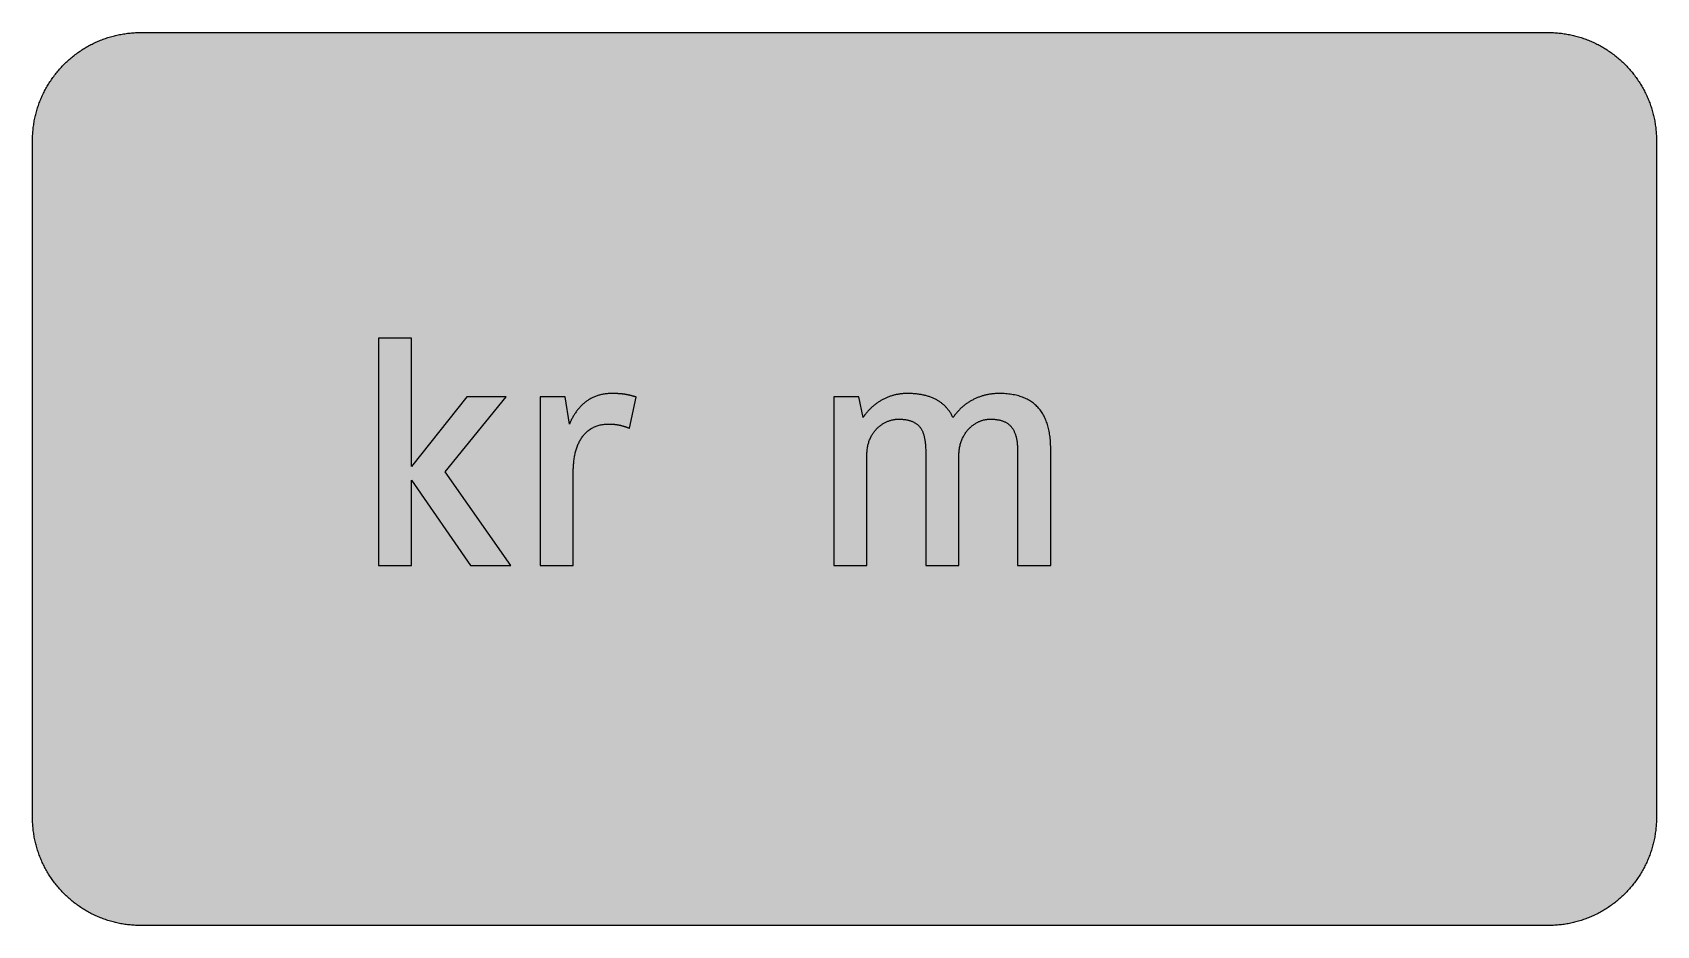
# Model space of a CAD drawing. Header units: millimetres. Extents: x 0 to 212, y 0 to 116.
import ezdxf

# ---------------------------------------------------------------- set-up
doc = ezdxf.new("R2010")
doc.units = ezdxf.units.MM

msp = doc.modelspace()

# ---------------------------------------------------------------- hatches: boundary and pattern name
for color, points in [(254, [(14.1633, 0.0536), (13.9878, 0.0533), (13.8125, 0.0559), (13.6373, 0.061), (13.462, 0.0686), (13.2893, 0.0787), (13.114, 0.0914), (12.9413, 0.1041), (12.7686, 0.1219), (12.5959, 0.1397), (12.4231, 0.16), (12.2504, 0.1829), (12.0777, 0.2057), (11.9075, 0.2337), (11.7373, 0.2616), (11.5672, 0.2921), (11.397, 0.3251), (11.2268, 0.3607), (11.0592, 0.3988), (10.8915, 0.4369), (10.7239, 0.4775), (10.5562, 0.5207), (10.3886, 0.5664), (10.2235, 0.6121), (10.0584, 0.6629), (9.8933, 0.7137), (9.7307, 0.7671), (9.5682, 0.8204), (9.4056, 0.8788), (9.2431, 0.9373), (9.083, 0.9982), (8.923, 1.0617), (8.763, 1.1252), (8.6055, 1.1938), (8.4455, 1.2624), (8.2906, 1.331), (8.1331, 1.4046), (7.9781, 1.4783), (7.8232, 1.5545), (7.6708, 1.6332), (7.5184, 1.7145), (7.366, 1.7958), (7.2161, 1.8796), (7.0663, 1.966), (6.919, 2.0523), (6.7716, 2.1438), (6.6243, 2.2352), (6.4795, 2.3266), (6.3348, 2.4232), (6.19, 2.5197), (6.0477, 2.6187), (5.908, 2.7178), (5.7683, 2.8194), (5.6286, 2.9235), (5.4915, 3.0302), (5.3543, 3.1369), (5.2197, 3.2461), (5.0851, 3.3579), (4.953, 3.4722), (4.8209, 3.5865), (4.6914, 3.7033), (4.5644, 3.8202), (4.4348, 3.9395), (4.3104, 4.0615), (4.1859, 4.1859), (4.0615, 4.3104), (3.9395, 4.4348), (3.8202, 4.5618), (3.7033, 4.6914), (3.5865, 4.8209), (3.4722, 4.953), (3.3579, 5.0851), (3.2487, 5.2197), (3.1369, 5.3543), (3.0302, 5.4915), (2.9235, 5.6286), (2.8194, 5.7683), (2.7178, 5.908), (2.6187, 6.0477), (2.5197, 6.19), (2.4232, 6.3348), (2.3266, 6.477), (2.2352, 6.6243), (2.1438, 6.7691), (2.0523, 6.919), (1.966, 7.0663), (1.8796, 7.2161), (1.7958, 7.366), (1.7145, 7.5184), (1.6332, 7.6708), (1.5545, 7.8232), (1.4783, 7.9781), (1.4046, 8.1331), (1.331, 8.2906), (1.2598, 8.4455), (1.1913, 8.603), (1.1252, 8.763), (1.0592, 8.923), (0.9982, 9.083), (0.9373, 9.2431), (0.8763, 9.4056), (0.8204, 9.5682), (0.7645, 9.7307), (0.7112, 9.8933), (0.6604, 10.0584), (0.6121, 10.2235), (0.5639, 10.3911), (0.5207, 10.5562), (0.4775, 10.7239), (0.4343, 10.8915), (0.3962, 11.0592), (0.3607, 11.2268), (0.3251, 11.397), (0.2921, 11.5672), (0.2616, 11.7373), (0.2311, 11.9075), (0.2057, 12.0802), (0.1803, 12.2504), (0.1575, 12.4231), (0.1372, 12.5959), (0.1194, 12.7686), (0.1041, 12.9413), (0.0889, 13.1166), (0.0787, 13.2893), (0.0686, 13.4645), (0.061, 13.6373), (0.0559, 13.8125), (0.0508, 13.9878), (0.0508, 14.163), (0.0522, 102.3592), (0.0508, 102.5322), (0.0559, 102.7074), (0.061, 102.8827), (0.0686, 103.058), (0.0787, 103.2307), (0.0889, 103.4059), (0.1041, 103.5787), (0.1194, 103.7514), (0.1372, 103.9241), (0.1575, 104.0968), (0.1803, 104.2695), (0.2057, 104.4423), (0.2311, 104.6124), (0.2616, 104.7826), (0.2921, 104.9528), (0.3251, 105.123), (0.3607, 105.2932), (0.3962, 105.4608), (0.4343, 105.6284), (0.4775, 105.7961), (0.5207, 105.9637), (0.5639, 106.1314), (0.6121, 106.2965), (0.6604, 106.4616), (0.7112, 106.6267), (0.7645, 106.7892), (0.8204, 106.9518), (0.8763, 107.1143), (0.9373, 107.2769), (0.9982, 107.4369), (1.0592, 107.5969), (1.1252, 107.757), (1.1913, 107.9144), (1.2598, 108.0745), (1.331, 108.2294), (1.4046, 108.3869), (1.4783, 108.5418), (1.5545, 108.6968), (1.6332, 108.8492), (1.7145, 109.0016), (1.7958, 109.154), (1.8796, 109.3038), (1.966, 109.4537), (2.0523, 109.601), (2.1438, 109.7483), (2.2352, 109.8956), (2.3266, 110.0404), (2.4232, 110.1852), (2.5197, 110.33), (2.6187, 110.4722), (2.7178, 110.6119), (2.8194, 110.7516), (2.9235, 110.8913), (3.0302, 111.0285), (3.1369, 111.1656), (3.2487, 111.3003), (3.3579, 111.4349), (3.4722, 111.567), (3.5865, 111.699), (3.7033, 111.8286), (3.8202, 111.9556), (3.9395, 112.0851), (4.0615, 112.2096), (4.1859, 112.334), (4.3104, 112.4585), (4.4348, 112.5804), (4.5644, 112.6998), (4.6914, 112.8166), (4.8209, 112.9335), (4.953, 113.0478), (5.0851, 113.1621), (5.2197, 113.2713), (5.3543, 113.3831), (5.4915, 113.4897), (5.6286, 113.5964), (5.7683, 113.7006), (5.908, 113.8022), (6.0477, 113.9012), (6.19, 114.0003), (6.3348, 114.0968), (6.4795, 114.1933), (6.6243, 114.2848), (6.7716, 114.3762), (6.919, 114.4676), (7.0663, 114.554), (7.2161, 114.6404), (7.366, 114.7242), (7.5184, 114.8055), (7.6708, 114.8867), (7.8232, 114.9655), (7.9781, 115.0417), (8.1331, 115.1153), (8.2906, 115.189), (8.4455, 115.2601), (8.6055, 115.3287), (8.763, 115.3947), (8.923, 115.4608), (9.083, 115.5217), (9.2431, 115.5827), (9.4056, 115.6437), (9.5682, 115.6995), (9.7307, 115.7554), (9.8933, 115.8088), (10.0584, 115.8596), (10.2235, 115.9078), (10.3886, 115.9561), (10.5562, 115.9993), (10.7239, 116.0424), (10.8915, 116.0856), (11.0592, 116.1237), (11.2268, 116.1593), (11.397, 116.1948), (11.5672, 116.2279), (11.7373, 116.2583), (11.9075, 116.2888), (12.0777, 116.3142), (12.2504, 116.3396), (12.4231, 116.3625), (12.5959, 116.3828), (12.7686, 116.4006), (12.9413, 116.4158), (13.114, 116.4311), (13.2893, 116.4412), (13.462, 116.4514), (13.6373, 116.459), (13.8125, 116.4641), (13.9878, 116.4692), (14.163, 116.4692), (197.6078, 116.4703), (197.7822, 116.4692), (197.9574, 116.4641), (198.1327, 116.459), (198.3054, 116.4514), (198.4807, 116.4412), (198.6534, 116.4311), (198.8287, 116.4158), (199.0014, 116.4006), (199.1741, 116.3828), (199.3468, 116.3625), (199.5195, 116.3396), (199.6897, 116.3142), (199.8624, 116.2888), (200.0326, 116.2583), (200.2028, 116.2279), (200.373, 116.1948), (200.5432, 116.1593), (200.7108, 116.1237), (200.8784, 116.0856), (201.0461, 116.0424), (201.2137, 115.9993), (201.3788, 115.9561), (201.5465, 115.9078), (201.7116, 115.8596), (201.8767, 115.8088), (202.0392, 115.7554), (202.2018, 115.6995), (202.3643, 115.6437), (202.5269, 115.5827), (202.6869, 115.5217), (202.8469, 115.4608), (203.007, 115.3947), (203.167, 115.3287), (203.3245, 115.2601), (203.4794, 115.189), (203.6369, 115.1153), (203.7918, 115.0417), (203.9468, 114.9655), (204.0992, 114.8867), (204.2516, 114.8055), (204.404, 114.7242), (204.5538, 114.6404), (204.7037, 114.554), (204.8535, 114.4676), (205.0009, 114.3762), (205.1456, 114.2848), (205.293, 114.1933), (205.4352, 114.0968), (205.58, 114.0003), (205.7222, 113.9012), (205.8619, 113.8022), (206.0016, 113.7006), (206.1413, 113.5964), (206.2785, 113.4897), (206.4156, 113.3831), (206.5503, 113.2713), (206.6849, 113.1621), (206.817, 113.0478), (206.949, 112.9335), (207.0786, 112.8166), (207.2081, 112.6998), (207.3351, 112.5804), (207.4596, 112.4585), (207.584, 112.334), (207.7085, 112.2096), (207.8304, 112.0851), (207.9498, 111.9556), (208.0666, 111.8286), (208.1835, 111.699), (208.2978, 111.567), (208.4121, 111.4349), (208.5238, 111.3003), (208.6331, 111.1656), (208.7397, 111.0285), (208.8464, 110.8913), (208.9506, 110.7516), (209.0522, 110.6119), (209.1512, 110.4722), (209.2503, 110.33), (209.3468, 110.1852), (209.4433, 110.0404), (209.5348, 109.8956), (209.6262, 109.7483), (209.7176, 109.601), (209.804, 109.4537), (209.8904, 109.3038), (209.9742, 109.154), (210.0555, 109.0016), (210.1367, 108.8492), (210.2155, 108.6968), (210.2917, 108.5418), (210.3653, 108.3869), (210.439, 108.2294), (210.5076, 108.0745), (210.5762, 107.9144), (210.6447, 107.757), (210.7082, 107.5969), (210.7717, 107.4369), (210.8327, 107.2769), (210.8911, 107.1143), (210.9495, 106.9518), (211.0029, 106.7892), (211.0562, 106.6267), (211.107, 106.4616), (211.1578, 106.2965), (211.2035, 106.1314), (211.2493, 105.9637), (211.2924, 105.7961), (211.3331, 105.6284), (211.3712, 105.4608), (211.4093, 105.2932), (211.4448, 105.123), (211.4779, 104.9528), (211.5083, 104.7826), (211.5363, 104.6124), (211.5642, 104.4423), (211.5871, 104.2695), (211.6099, 104.0968), (211.6303, 103.9241), (211.648, 103.7514), (211.6658, 103.5787), (211.6785, 103.4059), (211.6912, 103.2307), (211.7014, 103.058), (211.709, 102.8827), (211.7141, 102.7074), (211.7166, 102.5322), (211.7166, 102.3569), (211.7189, 14.1647), (211.7166, 13.9878), (211.7141, 13.8125), (211.709, 13.6373), (211.7014, 13.4645), (211.6912, 13.2893), (211.6785, 13.1166), (211.6658, 12.9413), (211.648, 12.7686), (211.6303, 12.5959), (211.6099, 12.4231), (211.5871, 12.2504), (211.5642, 12.0802), (211.5363, 11.9075), (211.5083, 11.7373), (211.4779, 11.5672), (211.4448, 11.397), (211.4093, 11.2268), (211.3712, 11.0592), (211.3331, 10.8915), (211.2924, 10.7239), (211.2493, 10.5562), (211.2035, 10.3911), (211.1578, 10.2235), (211.107, 10.0584), (211.0562, 9.8933), (211.0029, 9.7307), (210.9495, 9.5682), (210.8911, 9.4056), (210.8327, 9.2431), (210.7717, 9.083), (210.7082, 8.923), (210.6447, 8.763), (210.5762, 8.603), (210.5076, 8.4455), (210.439, 8.2906), (210.3653, 8.1331), (210.2917, 7.9781), (210.2155, 7.8232), (210.1367, 7.6708), (210.0555, 7.5184), (209.9742, 7.366), (209.8904, 7.2161), (209.804, 7.0663), (209.7176, 6.919), (209.6262, 6.7691), (209.5348, 6.6243), (209.4433, 6.477), (209.3468, 6.3348), (209.2503, 6.19), (209.1512, 6.0477), (209.0522, 5.908), (208.9506, 5.7683), (208.8464, 5.6286), (208.7397, 5.4915), (208.6331, 5.3543), (208.5238, 5.2197), (208.4121, 5.0851), (208.2978, 4.953), (208.1835, 4.8209), (208.0666, 4.6914), (207.9498, 4.5618), (207.8304, 4.4348), (207.7085, 4.3104), (207.584, 4.1859), (207.4596, 4.0615), (207.3351, 3.9395), (207.2081, 3.8202), (207.0786, 3.7033), (206.949, 3.5865), (206.817, 3.4722), (206.6849, 3.3579), (206.5503, 3.2461), (206.4156, 3.1369), (206.2785, 3.0302), (206.1413, 2.9235), (206.0016, 2.8194), (205.8619, 2.7178), (205.7222, 2.6187), (205.58, 2.5197), (205.4352, 2.4232), (205.293, 2.3266), (205.1456, 2.2352), (205.0009, 2.1438), (204.8535, 2.0523), (204.7037, 1.966), (204.5538, 1.8796), (204.404, 1.7958), (204.2516, 1.7145), (204.0992, 1.6332), (203.9468, 1.5545), (203.7918, 1.4783), (203.6369, 1.4046), (203.4794, 1.331), (203.3245, 1.2624), (203.167, 1.1938), (203.007, 1.1252), (202.8469, 1.0617), (202.6869, 0.9982), (202.5269, 0.9373), (202.3643, 0.8788), (202.2018, 0.8204), (202.0392, 0.7671), (201.8767, 0.7137), (201.7116, 0.6629), (201.5465, 0.6121), (201.3788, 0.5664), (201.2137, 0.5207), (201.0461, 0.4775), (200.8784, 0.4369), (200.7108, 0.3988), (200.5432, 0.3607), (200.373, 0.3251), (200.2028, 0.2921), (200.0326, 0.2616), (199.8624, 0.2337), (199.6897, 0.2057), (199.5195, 0.1829), (199.3468, 0.16), (199.1741, 0.1397), (199.0014, 0.1219), (198.8287, 0.1041), (198.6534, 0.0914), (198.4807, 0.0787), (198.3054, 0.0686), (198.1327, 0.061), (197.9574, 0.0559), (197.7822, 0.0533), (197.6069, 0.0533)]), (59, [(49.4563, 46.9731), (49.4563, 58.106), (57.1609, 46.9731), (62.4099, 46.9731), (53.8166, 59.207), (61.7746, 68.9857), (56.6526, 68.9857), (49.4563, 59.8837), (49.4563, 76.6064), (45.1376, 76.6064), (45.1376, 46.9731)]), (59, [(75.1953, 65.4304), (75.2373, 65.4279), (75.2805, 65.4279), (75.3237, 65.4279), (75.3669, 65.4279), (75.4101, 65.4253), (75.4507, 65.4253), (75.4939, 65.4228), (75.5345, 65.4202), (75.5777, 65.4177), (75.6183, 65.4177), (75.6615, 65.4126), (75.7022, 65.4101), (75.7428, 65.4075), (75.7834, 65.405), (75.8241, 65.3999), (75.8673, 65.3974), (75.9079, 65.3923), (75.9485, 65.3872), (75.9892, 65.3821), (76.0273, 65.3771), (76.0679, 65.372), (76.1086, 65.3669), (76.1492, 65.3618), (76.1898, 65.3542), (76.2305, 65.3491), (76.2711, 65.3415), (76.3092, 65.3364), (76.3499, 65.3288), (76.3905, 65.3212), (76.4311, 65.3136), (76.4718, 65.3059), (76.5099, 65.2958), (76.5505, 65.2882), (76.5912, 65.278), (76.6318, 65.2704), (76.6724, 65.2602), (76.7131, 65.2501), (76.7537, 65.2399), (76.7944, 65.2297), (76.835, 65.2196), (76.8756, 65.2094), (76.9163, 65.1967), (76.9569, 65.1866), (76.9976, 65.1739), (77.0382, 65.1637), (77.0814, 65.151), (77.122, 65.1383), (77.1627, 65.1256), (77.2058, 65.1129), (77.2465, 65.0977), (77.2897, 65.085), (77.3328, 65.0697), (77.376, 65.057), (77.4192, 65.0418), (77.4624, 65.0265), (77.5056, 65.0113), (77.5487, 64.9961), (77.5919, 64.9783), (77.6351, 64.963), (77.6808, 64.9478), (77.724, 64.93), (77.7697, 64.9122), (77.8154, 64.8945), (77.8612, 64.8767), (78.7506, 68.943), (78.707, 68.9534), (78.6663, 68.9661), (78.6257, 68.9762), (78.5851, 68.9889), (78.5444, 69.0016), (78.5038, 69.0118), (78.4631, 69.0245), (78.4225, 69.0347), (78.3819, 69.0474), (78.3412, 69.0575), (78.3006, 69.0677), (78.2599, 69.0804), (78.2193, 69.0905), (78.1812, 69.1007), (78.1406, 69.1109), (78.0999, 69.121), (78.0593, 69.1337), (78.0186, 69.1439), (77.978, 69.154), (77.9348, 69.1617), (77.8942, 69.1718), (77.8535, 69.182), (77.8104, 69.1921), (77.7697, 69.2023), (77.7265, 69.2099), (77.6834, 69.2201), (77.6427, 69.2277), (77.597, 69.2379), (77.5538, 69.2455), (77.5106, 69.2531), (77.4649, 69.2633), (77.4217, 69.2709), (77.376, 69.2785), (77.3303, 69.2861), (77.2846, 69.2937), (77.2363, 69.3014), (77.1881, 69.3064), (77.1398, 69.3141), (77.0915, 69.3217), (77.0433, 69.3268), (76.9925, 69.3344), (76.9417, 69.3395), (76.8909, 69.3445), (76.8401, 69.3496), (76.7867, 69.3572), (76.7334, 69.3623), (76.6801, 69.3649), (76.6242, 69.3699), (76.5683, 69.375), (76.5124, 69.3801), (76.454, 69.3826), (76.3956, 69.3852), (76.3372, 69.3903), (76.2762, 69.3928), (76.2152, 69.3953), (76.1517, 69.3979), (76.0882, 69.4004), (76.0247, 69.403), (75.9612, 69.403), (75.8927, 69.4055), (75.8266, 69.4055), (75.758, 69.408), (75.6869, 69.408), (75.6183, 69.408), (75.4786, 69.4055), (75.344, 69.403), (75.2094, 69.3953), (75.0773, 69.3877), (74.9452, 69.375), (74.8182, 69.3623), (74.6912, 69.3471), (74.5668, 69.3293), (74.4423, 69.309), (74.3204, 69.2861), (74.201, 69.2607), (74.0842, 69.2328), (73.9673, 69.2023), (73.853, 69.1718), (73.7413, 69.1363), (73.6295, 69.1007), (73.5203, 69.0626), (73.4136, 69.022), (73.3069, 68.9813), (73.2028, 68.9356), (73.1012, 68.8899), (72.9996, 68.8416), (72.9005, 68.7934), (72.804, 68.74), (72.7075, 68.6867), (72.6135, 68.6308), (72.5195, 68.5724), (72.4281, 68.514), (72.3367, 68.453), (72.2503, 68.3895), (72.1614, 68.326), (72.0776, 68.26), (71.9912, 68.1914), (71.9099, 68.1228), (71.8287, 68.0517), (71.7499, 67.978), (71.6712, 67.9044), (71.5924, 67.8282), (71.5188, 67.752), (71.4426, 67.6732), (71.3715, 67.5945), (71.2978, 67.5132), (71.2292, 67.4294), (71.1606, 67.3456), (71.0921, 67.2617), (71.026, 67.1728), (70.96, 67.0865), (70.8965, 66.9976), (70.833, 66.9061), (70.772, 66.8147), (70.7111, 66.7233), (70.6526, 66.6293), (70.5942, 66.5353), (70.5383, 66.4388), (70.4825, 66.3423), (70.4266, 66.2432), (70.3732, 66.1441), (70.3224, 66.0451), (70.2691, 65.946), (70.2208, 65.8444), (70.17, 65.7403), (70.1218, 65.6387), (70.0761, 65.5345), (70.0303, 65.4279), (69.4792, 68.9857), (66.2203, 68.9857), (66.2203, 46.9731), (70.5376, 46.9731), (70.5376, 59.2483), (70.5383, 59.4081), (70.5409, 59.5655), (70.546, 59.7256), (70.5536, 59.8805), (70.5612, 60.038), (70.5714, 60.1929), (70.5866, 60.3453), (70.6018, 60.4977), (70.6171, 60.6476), (70.6374, 60.7974), (70.6603, 60.9448), (70.6831, 61.0921), (70.7085, 61.2369), (70.7365, 61.3791), (70.7669, 61.5213), (70.8, 61.661), (70.833, 61.7982), (70.8711, 61.9354), (70.9092, 62.0674), (70.9524, 62.2021), (70.9955, 62.3316), (71.0413, 62.4586), (71.0895, 62.5856), (71.1403, 62.7101), (71.1911, 62.832), (71.247, 62.9539), (71.3054, 63.0707), (71.3638, 63.185), (71.4248, 63.2993), (71.4908, 63.4111), (71.5569, 63.5178), (71.6255, 63.6245), (71.6991, 63.7286), (71.7728, 63.8277), (71.849, 63.9267), (71.9277, 64.0232), (72.009, 64.1147), (72.0928, 64.2061), (72.1792, 64.2925), (72.2681, 64.3763), (72.3595, 64.4601), (72.4535, 64.5389), (72.55, 64.6125), (72.6491, 64.6862), (72.7507, 64.7548), (72.8574, 64.8233), (72.964, 64.8843), (73.0733, 64.9453), (73.185, 65.0011), (73.2993, 65.057), (73.4162, 65.1053), (73.5381, 65.1535), (73.66, 65.1967), (73.787, 65.2348), (73.914, 65.2704), (74.0461, 65.3034), (74.1782, 65.3339), (74.3153, 65.3593), (74.455, 65.3796), (74.5973, 65.3974), (74.742, 65.4101), (74.8894, 65.4202), (75.0418, 65.4279), (75.1942, 65.4279)]), (59, [(120.7879, 46.9731), (120.7879, 61.1544), (120.7872, 61.3131), (120.7948, 61.468), (120.8024, 61.6229), (120.8126, 61.7728), (120.8278, 61.9201), (120.8456, 62.0674), (120.8684, 62.2097), (120.8913, 62.3494), (120.9192, 62.4865), (120.9497, 62.6186), (120.9802, 62.7507), (121.0158, 62.8802), (121.0539, 63.0047), (121.0945, 63.1292), (121.1377, 63.2485), (121.1834, 63.3679), (121.2317, 63.4822), (121.2825, 63.594), (121.3333, 63.7032), (121.3891, 63.8124), (121.445, 63.9166), (121.5034, 64.0182), (121.5644, 64.1172), (121.6254, 64.2137), (121.6889, 64.3077), (121.7549, 64.3992), (121.8235, 64.4881), (121.8921, 64.5744), (121.9632, 64.6582), (122.0343, 64.7395), (122.108, 64.8183), (122.1842, 64.8945), (122.2604, 64.9681), (122.3366, 65.0392), (122.4153, 65.1078), (122.494, 65.1739), (122.5753, 65.2374), (122.6566, 65.2983), (122.7379, 65.3567), (122.8192, 65.4126), (122.903, 65.4685), (122.9868, 65.5193), (123.0732, 65.5676), (123.157, 65.6158), (123.2433, 65.659), (123.3297, 65.7022), (123.4135, 65.7403), (123.4999, 65.7784), (123.5862, 65.8139), (123.6726, 65.8444), (123.759, 65.8749), (123.8453, 65.9028), (123.9317, 65.9282), (124.018, 65.9536), (124.1044, 65.974), (124.1882, 65.9917), (124.2746, 66.0095), (124.3584, 66.0248), (124.4422, 66.0349), (124.526, 66.0451), (124.6073, 66.0527), (124.6886, 66.0578), (124.7699, 66.0629), (124.8512, 66.0629), (124.968, 66.0629), (125.0848, 66.0603), (125.1966, 66.0552), (125.3084, 66.0502), (125.4176, 66.04), (125.5268, 66.0324), (125.6309, 66.0197), (125.7351, 66.007), (125.8341, 65.9917), (125.9332, 65.974), (126.0297, 65.9536), (126.1262, 65.9333), (126.2177, 65.9105), (126.3091, 65.8851), (126.398, 65.8597), (126.4844, 65.8292), (126.5682, 65.7987), (126.652, 65.7657), (126.7308, 65.7327), (126.8095, 65.6946), (126.8857, 65.6565), (126.9619, 65.6158), (127.033, 65.5726), (127.1041, 65.5269), (127.1727, 65.4812), (127.2413, 65.4304), (127.3048, 65.3796), (127.3683, 65.3263), (127.4293, 65.2704), (127.4877, 65.212), (127.5461, 65.151), (127.602, 65.09), (127.6553, 65.024), (127.7061, 64.958), (127.7569, 64.8894), (127.8052, 64.8183), (127.8509, 64.7446), (127.8966, 64.6684), (127.9398, 64.5897), (127.9804, 64.5084), (128.0185, 64.4246), (128.0566, 64.3407), (128.0922, 64.2518), (128.1252, 64.1629), (128.1582, 64.069), (128.1887, 63.975), (128.2167, 63.8759), (128.2421, 63.7769), (128.2675, 63.6753), (128.2929, 63.5686), (128.3132, 63.4619), (128.3335, 63.3527), (128.3513, 63.2409), (128.3691, 63.1241), (128.3843, 63.0072), (128.397, 62.8879), (128.4097, 62.7634), (128.4199, 62.6389), (128.4275, 62.5094), (128.4351, 62.3799), (128.4402, 62.2452), (128.4453, 62.1106), (128.4478, 61.9709), (128.4478, 61.8287), (128.4496, 46.9731), (132.7672, 46.9731), (132.7672, 62.043), (132.7633, 62.263), (132.7607, 62.4789), (132.7531, 62.6948), (132.7429, 62.9056), (132.7302, 63.1139), (132.7125, 63.3197), (132.6947, 63.5203), (132.6718, 63.7184), (132.6464, 63.914), (132.6185, 64.1071), (132.5855, 64.295), (132.5499, 64.483), (132.5143, 64.6633), (132.4737, 64.8437), (132.428, 65.0189), (132.3823, 65.1916), (132.3315, 65.3618), (132.2781, 65.5295), (132.2197, 65.692), (132.1587, 65.8495), (132.0978, 66.007), (132.0292, 66.1594), (131.9606, 66.3092), (131.887, 66.4566), (131.8108, 66.5988), (131.7295, 66.7385), (131.6457, 66.8731), (131.5593, 67.0052), (131.4704, 67.1347), (131.3764, 67.2617), (131.2799, 67.3837), (131.1783, 67.503), (131.0742, 67.6173), (130.9675, 67.7291), (130.8557, 67.8383), (130.7414, 67.9425), (130.6246, 68.0441), (130.5027, 68.1431), (130.3782, 68.2371), (130.2487, 68.326), (130.1166, 68.4149), (129.9794, 68.4987), (129.8423, 68.5775), (129.6975, 68.6537), (129.5502, 68.7273), (129.4003, 68.7959), (129.2454, 68.8619), (129.0879, 68.9229), (128.9253, 68.9813), (128.7602, 69.0347), (128.59, 69.088), (128.4173, 69.1337), (128.2395, 69.1769), (128.0592, 69.2175), (127.8738, 69.2531), (127.6858, 69.2861), (127.4928, 69.3141), (127.2972, 69.3395), (127.0965, 69.3598), (126.8933, 69.3776), (126.685, 69.3903), (126.4717, 69.4004), (126.2558, 69.4055), (126.0348, 69.408), (125.9307, 69.4055), (125.824, 69.4055), (125.7198, 69.4004), (125.6157, 69.3953), (125.509, 69.3903), (125.4049, 69.3826), (125.2982, 69.3725), (125.1941, 69.3623), (125.0899, 69.3496), (124.9832, 69.3344), (124.8791, 69.3191), (124.775, 69.3039), (124.6708, 69.2861), (124.5667, 69.2658), (124.4625, 69.2455), (124.3584, 69.2226), (124.2543, 69.1972), (124.1501, 69.1718), (124.0485, 69.1439), (123.9444, 69.1159), (123.8428, 69.0855), (123.7412, 69.055), (123.6396, 69.0194), (123.538, 68.9864), (123.4364, 68.9483), (123.3373, 68.9102), (123.2357, 68.8721), (123.1367, 68.8315), (123.0376, 68.7883), (122.9385, 68.7451), (122.842, 68.6994), (122.743, 68.6511), (122.6464, 68.6029), (122.5499, 68.5521), (122.4559, 68.4987), (122.3594, 68.4454), (122.2654, 68.3895), (122.1715, 68.3336), (122.0775, 68.2752), (121.986, 68.2142), (121.8946, 68.1533), (121.8032, 68.0898), (121.7117, 68.0263), (121.6228, 67.9577), (121.5339, 67.8891), (121.4476, 67.8205), (121.3587, 67.7494), (121.2723, 67.6758), (121.1885, 67.5996), (121.1021, 67.5234), (121.0208, 67.4446), (120.937, 67.3659), (120.8557, 67.2846), (120.7745, 67.2008), (120.6957, 67.117), (120.617, 67.0306), (120.5382, 66.9417), (120.462, 66.8503), (120.3858, 66.7588), (120.3122, 66.6674), (120.2385, 66.5709), (120.1649, 66.4743), (120.0937, 66.3753), (120.0252, 66.2762), (119.9769, 66.3727), (119.9312, 66.4667), (119.8804, 66.5607), (119.8296, 66.6521), (119.7788, 66.7436), (119.7254, 66.8325), (119.6696, 66.9188), (119.6137, 67.0052), (119.5553, 67.089), (119.4968, 67.1728), (119.4359, 67.2541), (119.3724, 67.3354), (119.3089, 67.4116), (119.2428, 67.4903), (119.1768, 67.5665), (119.1082, 67.6402), (119.0396, 67.7113), (118.9685, 67.7824), (118.8974, 67.8536), (118.8212, 67.9196), (118.7475, 67.9882), (118.6688, 68.0517), (118.5901, 68.1152), (118.5113, 68.1787), (118.43, 68.2371), (118.3462, 68.2981), (118.2624, 68.3539), (118.176, 68.4098), (118.0897, 68.4657), (118.0008, 68.5165), (117.9093, 68.5698), (117.8179, 68.6181), (117.7239, 68.6664), (117.6299, 68.7146), (117.5334, 68.7603), (117.4344, 68.8035), (117.3353, 68.8467), (117.2337, 68.8873), (117.1296, 68.9254), (117.0254, 68.9635), (116.9213, 68.9991), (116.8121, 69.0347), (116.7054, 69.0677), (116.5936, 69.0982), (116.4819, 69.1286), (116.3676, 69.1566), (116.2533, 69.1845), (116.1364, 69.2099), (116.0196, 69.2328), (115.8977, 69.2556), (115.7783, 69.276), (115.6538, 69.2963), (115.5294, 69.3141), (115.4024, 69.3293), (115.2754, 69.3445), (115.1458, 69.3572), (115.0163, 69.3699), (114.8842, 69.3801), (114.7496, 69.3877), (114.6124, 69.3953), (114.4753, 69.4004), (114.3381, 69.4055), (114.1959, 69.4055), (114.0562, 69.408), (113.952, 69.4055), (113.8479, 69.4055), (113.7463, 69.4004), (113.6421, 69.3953), (113.5405, 69.3877), (113.4389, 69.3801), (113.3373, 69.3699), (113.2357, 69.3598), (113.1341, 69.3471), (113.0325, 69.3318), (112.9309, 69.3166), (112.8293, 69.2988), (112.7303, 69.281), (112.6287, 69.2607), (112.5296, 69.2379), (112.428, 69.215), (112.329, 69.1896), (112.2299, 69.1642), (112.1334, 69.1363), (112.0343, 69.1083), (111.9353, 69.0753), (111.8387, 69.0448), (111.7422, 69.0093), (111.6457, 68.9737), (111.5492, 68.9381), (111.4552, 68.9), (111.3587, 68.8594), (111.2647, 68.8162), (111.1707, 68.773), (111.0767, 68.7299), (110.9828, 68.6816), (110.8913, 68.6359), (110.7999, 68.5851), (110.7084, 68.5343), (110.617, 68.4809), (110.5256, 68.4276), (110.4367, 68.3717), (110.3478, 68.3158), (110.2589, 68.2574), (110.1725, 68.1965), (110.0836, 68.1355), (109.9972, 68.072), (109.9134, 68.006), (109.8271, 67.9399), (109.7432, 67.8713), (109.6594, 67.8028), (109.5781, 67.7291), (109.4943, 67.658), (109.413, 67.5818), (109.3343, 67.5081), (109.253, 67.4294), (109.1743, 67.3506), (109.0955, 67.2694), (109.0193, 67.1881), (108.9431, 67.1017), (108.8669, 67.0179), (108.7933, 66.929), (108.7196, 66.8426), (108.646, 66.7512), (108.5748, 66.6598), (108.5037, 66.5658), (108.4351, 66.4693), (108.364, 66.3727), (108.298, 66.2762), (107.7489, 68.9857), (104.4896, 68.9857), (104.4896, 46.9731), (108.8072, 46.9731), (108.8072, 61.408), (108.8085, 61.5569), (108.8136, 61.7042), (108.8212, 61.8465), (108.8339, 61.9887), (108.8492, 62.1284), (108.8669, 62.2656), (108.8873, 62.4002), (108.9127, 62.5297), (108.9406, 62.6593), (108.9711, 62.7863), (109.0041, 62.9107), (109.0397, 63.0301), (109.0778, 63.1495), (109.1184, 63.2663), (109.1616, 63.3806), (109.2098, 63.4924), (109.2581, 63.6016), (109.3089, 63.7083), (109.3597, 63.8099), (109.4156, 63.9115), (109.474, 64.0105), (109.5324, 64.1071), (109.5934, 64.2036), (109.6569, 64.295), (109.7204, 64.3839), (109.789, 64.4703), (109.855, 64.5541), (109.9261, 64.6379), (109.9972, 64.7167), (110.0684, 64.7929), (110.1446, 64.8691), (110.2182, 64.9427), (110.2944, 65.0113), (110.3732, 65.0799), (110.4519, 65.1459), (110.5306, 65.2094), (110.6119, 65.2704), (110.6932, 65.3288), (110.7745, 65.3847), (110.8583, 65.438), (110.9421, 65.4888), (111.0259, 65.5396), (111.1098, 65.5853), (111.1961, 65.6311), (111.2799, 65.6742), (111.3663, 65.7149), (111.4527, 65.753), (111.539, 65.7885), (111.6254, 65.8216), (111.7092, 65.852), (111.7956, 65.8825), (111.8819, 65.9079), (111.9683, 65.9333), (112.0521, 65.9562), (112.1359, 65.9765), (112.2223, 65.9943), (112.3036, 66.0121), (112.3874, 66.0248), (112.4712, 66.0375), (112.5525, 66.0451), (112.6338, 66.0527), (112.7125, 66.0578), (112.7912, 66.0629), (112.87, 66.0629), (112.9868, 66.0629), (113.1037, 66.0603), (113.218, 66.0552), (113.3297, 66.0502), (113.4389, 66.0425), (113.5456, 66.0349), (113.6498, 66.0248), (113.7539, 66.0121), (113.8555, 65.9968), (113.952, 65.9816), (114.0511, 65.9638), (114.1451, 65.9435), (114.2365, 65.9232), (114.3279, 65.9003), (114.4168, 65.8749), (114.5032, 65.847), (114.587, 65.819), (114.6708, 65.7885), (114.7521, 65.7555), (114.8283, 65.72), (114.9071, 65.6844), (114.9807, 65.6438), (115.0544, 65.6031), (115.123, 65.5599), (115.1941, 65.5168), (115.2601, 65.4685), (115.3236, 65.4177), (115.3871, 65.3669), (115.4481, 65.3136), (115.509, 65.2577), (115.5649, 65.1967), (115.6208, 65.1358), (115.6741, 65.0748), (115.7275, 65.0088), (115.7757, 64.9402), (115.824, 64.8691), (115.8697, 64.7979), (115.9154, 64.7217), (115.9586, 64.6455), (115.9993, 64.5643), (116.0374, 64.483), (116.0755, 64.3966), (116.111, 64.3077), (116.144, 64.2188), (116.1771, 64.1248), (116.2075, 64.0309), (116.2355, 63.9318), (116.2634, 63.8302), (116.2888, 63.7261), (116.3117, 63.6194), (116.332, 63.5102), (116.3523, 63.3984), (116.3726, 63.2841), (116.3879, 63.1673), (116.4031, 63.0453), (116.4184, 62.9234), (116.4285, 62.7964), (116.4387, 62.6669), (116.4488, 62.5348), (116.4539, 62.4002), (116.4615, 62.263), (116.4641, 62.1208), (116.4666, 61.976), (116.4666, 61.8287), (116.4689, 46.9731)])]:
    msp.add_hatch(color=color).paths.add_polyline_path(points)
h = msp.add_hatch(color=59)
h.paths.add_polyline_path([(14.1633, 3.5814), (13.8887, 3.5839), (13.6169, 3.5941), (13.3477, 3.6119), (13.081, 3.6347), (12.8143, 3.6652), (12.5501, 3.7008), (12.2885, 3.7465), (12.0294, 3.7948), (11.7729, 3.8506), (11.5164, 3.9141), (11.2649, 3.9827), (11.016, 4.0564), (10.7671, 4.1351), (10.5232, 4.2215), (10.2819, 4.3129), (10.0432, 4.412), (9.8069, 4.5161), (9.5733, 4.6228), (9.3447, 4.7371), (9.1186, 4.8565), (8.8951, 4.9809), (8.6741, 5.113), (8.4582, 5.2476), (8.2448, 5.3873), (8.0366, 5.5321), (7.8308, 5.682), (7.6276, 5.8369), (7.4295, 5.9969), (7.2365, 6.1595), (7.046, 6.3297), (6.8605, 6.5024), (6.6777, 6.6802), (6.5024, 6.8605), (6.3271, 7.046), (6.1595, 7.2365), (5.9969, 7.432), (5.8369, 7.6302), (5.682, 7.8308), (5.5321, 8.0366), (5.3873, 8.2448), (5.2451, 8.4582), (5.1105, 8.6741), (4.9809, 8.8951), (4.8565, 9.1186), (4.7371, 9.3447), (4.6228, 9.5758), (4.5136, 9.8069), (4.4094, 10.0432), (4.3129, 10.2819), (4.2215, 10.5232), (4.1351, 10.7696), (4.0538, 11.016), (3.9802, 11.2649), (3.9116, 11.5189), (3.8506, 11.7729), (3.7948, 12.0294), (3.744, 12.2911), (3.7008, 12.5527), (3.6627, 12.8143), (3.6322, 13.081), (3.6093, 13.3502), (3.5916, 13.6195), (3.5814, 13.8913), (3.5789, 14.163), (3.58, 102.3592), (3.5814, 102.6312), (3.5916, 102.903), (3.6093, 103.1723), (3.6322, 103.439), (3.6627, 103.7057), (3.7008, 103.9698), (3.744, 104.2314), (3.7948, 104.4905), (3.8506, 104.7471), (3.9116, 105.0036), (3.9802, 105.2551), (4.0538, 105.504), (4.1351, 105.7529), (4.2215, 105.9967), (4.3129, 106.238), (4.4094, 106.4768), (4.5136, 106.713), (4.6228, 106.9467), (4.7371, 107.1753), (4.8565, 107.4014), (4.9809, 107.6249), (5.1105, 107.8459), (5.2451, 108.0618), (5.3873, 108.2751), (5.5321, 108.4834), (5.682, 108.6891), (5.8369, 108.8923), (5.9969, 109.0905), (6.1595, 109.2835), (6.3271, 109.474), (6.5024, 109.6594), (6.6777, 109.8423), (6.8605, 110.0176), (7.046, 110.1928), (7.2365, 110.3605), (7.4295, 110.523), (7.6276, 110.683), (7.8308, 110.838), (8.0366, 110.9878), (8.2448, 111.1326), (8.4582, 111.2749), (8.6741, 111.4095), (8.8951, 111.539), (9.1186, 111.6635), (9.3447, 111.7829), (9.5733, 111.8972), (9.8069, 112.0064), (10.0432, 112.1105), (10.2819, 112.207), (10.5232, 112.2985), (10.7671, 112.3848), (11.016, 112.4661), (11.2649, 112.5398), (11.5164, 112.6084), (11.7729, 112.6693), (12.0294, 112.7252), (12.2885, 112.776), (12.5501, 112.8192), (12.8143, 112.8573), (13.081, 112.8878), (13.3477, 112.9106), (13.6169, 112.9284), (13.8887, 112.9386), (14.163, 112.9411), (197.6078, 112.9425), (197.8787, 112.9386), (198.1505, 112.9284), (198.4197, 112.9106), (198.689, 112.8878), (198.9557, 112.8573), (199.2173, 112.8192), (199.4789, 112.776), (199.7405, 112.7252), (199.9971, 112.6693), (200.2511, 112.6084), (200.5051, 112.5398), (200.754, 112.4661), (201.0004, 112.3848), (201.2467, 112.2985), (201.488, 112.207), (201.7268, 112.1105), (201.963, 112.0064), (202.1942, 111.8972), (202.4253, 111.7829), (202.6514, 111.6635), (202.8749, 111.539), (203.0959, 111.4095), (203.3118, 111.2749), (203.5251, 111.1326), (203.7334, 110.9878), (203.9391, 110.838), (204.1398, 110.683), (204.3379, 110.523), (204.5335, 110.3605), (204.724, 110.1928), (204.9094, 110.0176), (205.0898, 109.8423), (205.2676, 109.6594), (205.4403, 109.474), (205.6105, 109.2835), (205.773, 109.0905), (205.933, 108.8923), (206.088, 108.6891), (206.2378, 108.4834), (206.3826, 108.2751), (206.5223, 108.0618), (206.6569, 107.8459), (206.789, 107.6249), (206.9135, 107.4014), (207.0329, 107.1753), (207.1472, 106.9467), (207.2538, 106.713), (207.358, 106.4768), (207.457, 106.238), (207.5485, 105.9967), (207.6348, 105.7529), (207.7136, 105.504), (207.7872, 105.2551), (207.8558, 105.0036), (207.9193, 104.7471), (207.9752, 104.4905), (208.0235, 104.2314), (208.0692, 103.9698), (208.1047, 103.7057), (208.1352, 103.439), (208.1581, 103.1723), (208.1759, 102.903), (208.186, 102.6312), (208.1911, 102.3569), (208.1911, 14.1647), (208.186, 13.8913), (208.1759, 13.6195), (208.1581, 13.3502), (208.1352, 13.081), (208.1047, 12.8143), (208.0692, 12.5527), (208.0235, 12.2911), (207.9752, 12.0294), (207.9193, 11.7729), (207.8558, 11.5189), (207.7872, 11.2649), (207.7136, 11.016), (207.6348, 10.7696), (207.5485, 10.5232), (207.457, 10.2819), (207.358, 10.0432), (207.2538, 9.8069), (207.1472, 9.5758), (207.0329, 9.3447), (206.9135, 9.1186), (206.789, 8.8951), (206.6569, 8.6741), (206.5223, 8.4582), (206.3826, 8.2448), (206.2378, 8.0366), (206.088, 7.8308), (205.933, 7.6302), (205.773, 7.432), (205.6105, 7.2365), (205.4403, 7.046), (205.2676, 6.8605), (205.0898, 6.6802), (204.9094, 6.5024), (204.724, 6.3297), (204.5335, 6.1595), (204.3379, 5.9969), (204.1398, 5.8369), (203.9391, 5.682), (203.7334, 5.5321), (203.5251, 5.3873), (203.3118, 5.2476), (203.0959, 5.113), (202.8749, 4.9809), (202.6514, 4.8565), (202.4253, 4.7371), (202.1942, 4.6228), (201.963, 4.5161), (201.7268, 4.412), (201.488, 4.3129), (201.2467, 4.2215), (201.0004, 4.1351), (200.754, 4.0564), (200.5051, 3.9827), (200.2511, 3.9141), (199.9971, 3.8506), (199.7405, 3.7948), (199.4789, 3.7465), (199.2173, 3.7008), (198.9557, 3.6652), (198.689, 3.6347), (198.4197, 3.6119), (198.1505, 3.5941), (197.8787, 3.5839), (197.6069, 3.5789)])
h.paths.add_polyline_path([(14.1633, 8.8731), (14.0259, 8.8748), (13.8887, 8.8798), (13.7541, 8.8875), (13.622, 8.9002), (13.4874, 8.9154), (13.3553, 8.9332), (13.2258, 8.9535), (13.0962, 8.9789), (12.9667, 9.0068), (12.8397, 9.0373), (12.7127, 9.0729), (12.5882, 9.1084), (12.4663, 9.1491), (12.3419, 9.1923), (12.2225, 9.238), (12.1031, 9.2888), (11.9837, 9.3396), (11.8694, 9.3929), (11.7526, 9.4513), (11.6408, 9.5098), (11.5291, 9.5733), (11.4198, 9.6368), (11.3106, 9.7053), (11.2039, 9.7765), (11.0998, 9.8476), (10.9957, 9.9238), (10.8966, 10), (10.7975, 10.0787), (10.6985, 10.1625), (10.6045, 10.2464), (10.5105, 10.3327), (10.4216, 10.4216), (10.3327, 10.5131), (10.2464, 10.6045), (10.16, 10.701), (10.0787, 10.7975), (10, 10.8966), (9.9212, 10.9982), (9.8476, 11.0998), (9.7739, 11.2039), (9.7053, 11.3106), (9.6368, 11.4198), (9.5707, 11.5291), (9.5098, 11.6408), (9.4488, 11.7551), (9.3929, 11.8694), (9.337, 11.9863), (9.2862, 12.1031), (9.238, 12.2225), (9.1923, 12.3444), (9.1491, 12.4663), (9.1084, 12.5908), (9.0703, 12.7152), (9.0373, 12.8397), (9.0068, 12.9692), (8.9789, 13.0962), (8.9535, 13.2258), (8.9306, 13.3579), (8.9129, 13.4899), (8.8976, 13.622), (8.8849, 13.7566), (8.8773, 13.8913), (8.8722, 14.0259), (8.8697, 14.163), (8.8717, 102.3592), (8.8722, 102.4941), (8.8773, 102.6312), (8.8849, 102.7659), (8.8976, 102.8979), (8.9129, 103.0326), (8.9306, 103.1646), (8.9535, 103.2942), (8.9789, 103.4237), (9.0068, 103.5533), (9.0373, 103.6803), (9.0703, 103.8073), (9.1084, 103.9317), (9.1491, 104.0536), (9.1923, 104.1781), (9.238, 104.2975), (9.2862, 104.4169), (9.337, 104.5362), (9.3929, 104.6505), (9.4488, 104.7674), (9.5098, 104.8791), (9.5707, 104.9909), (9.6368, 105.1001), (9.7053, 105.2093), (9.7739, 105.316), (9.8476, 105.4202), (9.9212, 105.5243), (10, 105.6234), (10.0787, 105.7224), (10.16, 105.8215), (10.2464, 105.9155), (10.3327, 106.0094), (10.4216, 106.0983), (10.5105, 106.1872), (10.6045, 106.2736), (10.6985, 106.36), (10.7975, 106.4412), (10.8966, 106.52), (10.9957, 106.5987), (11.0998, 106.6724), (11.2039, 106.746), (11.3106, 106.8146), (11.4198, 106.8832), (11.5291, 106.9492), (11.6408, 107.0102), (11.7526, 107.0712), (11.8694, 107.127), (11.9837, 107.1829), (12.1031, 107.2337), (12.2225, 107.282), (12.3419, 107.3277), (12.4663, 107.3709), (12.5882, 107.4115), (12.7127, 107.4496), (12.8397, 107.4826), (12.9667, 107.5131), (13.0962, 107.5411), (13.2258, 107.5665), (13.3553, 107.5893), (13.4874, 107.6071), (13.622, 107.6223), (13.7541, 107.635), (13.8887, 107.6427), (14.0259, 107.6477), (14.163, 107.6503), (197.6078, 107.6508), (197.7441, 107.6477), (197.8787, 107.6427), (198.0133, 107.635), (198.1479, 107.6223), (198.28, 107.6071), (198.4121, 107.5893), (198.5442, 107.5665), (198.6737, 107.5411), (198.8007, 107.5131), (198.9303, 107.4826), (199.0547, 107.4496), (199.1792, 107.4115), (199.3036, 107.3709), (199.4256, 107.3277), (199.5475, 107.282), (199.6669, 107.2337), (199.7837, 107.1829), (199.9005, 107.127), (200.0148, 107.0712), (200.1291, 107.0102), (200.2409, 106.9492), (200.3501, 106.8832), (200.4593, 106.8146), (200.566, 106.746), (200.6702, 106.6724), (200.7718, 106.5987), (200.8734, 106.52), (200.9724, 106.4412), (201.0689, 106.36), (201.1655, 106.2736), (201.2569, 106.1872), (201.3483, 106.0983), (201.4372, 106.0094), (201.5236, 105.9155), (201.6074, 105.8215), (201.6912, 105.7224), (201.77, 105.6234), (201.8462, 105.5243), (201.9224, 105.4202), (201.9935, 105.316), (202.0646, 105.2093), (202.1332, 105.1001), (202.1967, 104.9909), (202.2602, 104.8791), (202.3186, 104.7674), (202.377, 104.6505), (202.4304, 104.5362), (202.4812, 104.4169), (202.532, 104.2975), (202.5777, 104.1781), (202.6209, 104.0536), (202.6615, 103.9317), (202.6971, 103.8073), (202.7326, 103.6803), (202.7631, 103.5533), (202.7911, 103.4237), (202.8165, 103.2942), (202.8368, 103.1646), (202.8546, 103.0326), (202.8698, 102.8979), (202.8825, 102.7659), (202.8901, 102.6312), (202.8952, 102.4941), (202.8977, 102.3569), (202.8994, 14.1647), (202.8952, 14.0259), (202.8901, 13.8913), (202.8825, 13.7566), (202.8698, 13.622), (202.8546, 13.4899), (202.8368, 13.3579), (202.8165, 13.2258), (202.7911, 13.0962), (202.7631, 12.9692), (202.7326, 12.8397), (202.6971, 12.7152), (202.6615, 12.5908), (202.6209, 12.4663), (202.5777, 12.3444), (202.532, 12.2225), (202.4812, 12.1031), (202.4304, 11.9863), (202.377, 11.8694), (202.3186, 11.7551), (202.2602, 11.6408), (202.1967, 11.5291), (202.1332, 11.4198), (202.0646, 11.3106), (201.9935, 11.2039), (201.9224, 11.0998), (201.8462, 10.9982), (201.77, 10.8966), (201.6912, 10.7975), (201.6074, 10.701), (201.5236, 10.6045), (201.4372, 10.5131), (201.3483, 10.4216), (201.2569, 10.3327), (201.1655, 10.2464), (201.0689, 10.1625), (200.9724, 10.0787), (200.8734, 10), (200.7718, 9.9238), (200.6702, 9.8476), (200.566, 9.7765), (200.4593, 9.7053), (200.3501, 9.6368), (200.2409, 9.5733), (200.1291, 9.5098), (200.0148, 9.4513), (199.9005, 9.3929), (199.7837, 9.3396), (199.6669, 9.2888), (199.5475, 9.238), (199.4256, 9.1923), (199.3036, 9.1491), (199.1792, 9.1084), (199.0547, 9.0729), (198.9303, 9.0373), (198.8007, 9.0068), (198.6737, 8.9789), (198.5442, 8.9535), (198.4121, 8.9332), (198.28, 8.9154), (198.1479, 8.9002), (198.0133, 8.8875), (197.8787, 8.8798), (197.7441, 8.8748), (197.6069, 8.8722)], flags=16)
h = msp.add_hatch(color=59)
edge = h.paths.add_edge_path()
edge.add_line((157.3911, 17.3397), (157.3886, 17.4117))
edge.add_line((157.3886, 17.4117), (157.386, 17.4828))
edge.add_line((157.386, 17.4828), (157.3809, 17.5565))
edge.add_line((157.3809, 17.5565), (157.3759, 17.6276))
edge.add_line((157.3759, 17.6276), (157.3682, 17.6987))
edge.add_line((157.3682, 17.6987), (157.3581, 17.7673))
edge.add_line((157.3581, 17.7673), (157.3454, 17.8384))
edge.add_line((157.3454, 17.8384), (157.3327, 17.907))
edge.add_line((157.3327, 17.907), (157.3174, 17.9756))
edge.add_line((157.3174, 17.9756), (157.3022, 18.0442))
edge.add_line((157.3022, 18.0442), (157.2819, 18.1102))
edge.add_line((157.2819, 18.1102), (157.2641, 18.1788))
edge.add_line((157.2641, 18.1788), (157.2412, 18.2448))
edge.add_line((157.2412, 18.2448), (157.2184, 18.3083))
edge.add_line((157.2184, 18.3083), (157.193, 18.3744))
edge.add_line((157.193, 18.3744), (157.1676, 18.4379))
edge.add_line((157.1676, 18.4379), (157.1396, 18.4988))
edge.add_line((157.1396, 18.4988), (157.1117, 18.5623))
edge.add_line((157.1117, 18.5623), (157.0812, 18.6233))
edge.add_line((157.0812, 18.6233), (157.0507, 18.6842))
edge.add_line((157.0507, 18.6842), (157.0152, 18.7427))
edge.add_line((157.0152, 18.7427), (156.9822, 18.8011))
edge.add_line((156.9822, 18.8011), (156.9466, 18.8595))
edge.add_line((156.9466, 18.8595), (156.9085, 18.9154))
edge.add_line((156.9085, 18.9154), (156.8704, 18.9713))
edge.add_line((156.8704, 18.9713), (156.8298, 19.0271))
edge.add_line((156.8298, 19.0271), (156.7891, 19.0805))
edge.add_line((156.7891, 19.0805), (156.7459, 19.1338))
edge.add_line((156.7459, 19.1338), (156.7028, 19.1846))
edge.add_line((156.7028, 19.1846), (156.657, 19.2354))
edge.add_line((156.657, 19.2354), (156.6113, 19.2862))
edge.add_line((156.6113, 19.2862), (156.5631, 19.3345))
edge.add_line((156.5631, 19.3345), (156.5148, 19.3802))
edge.add_line((156.5148, 19.3802), (156.4665, 19.4285))
edge.add_line((156.4665, 19.4285), (156.4157, 19.4716))
edge.add_line((156.4157, 19.4716), (156.3624, 19.5174))
edge.add_line((156.3624, 19.5174), (156.3116, 19.558))
edge.add_line((156.3116, 19.558), (156.2557, 19.6012))
edge.add_line((156.2557, 19.6012), (156.2024, 19.6393))
edge.add_line((156.2024, 19.6393), (156.1465, 19.6799))
edge.add_line((156.1465, 19.6799), (156.0881, 19.7155))
edge.add_line((156.0881, 19.7155), (156.0322, 19.751))
edge.add_line((156.0322, 19.751), (155.9738, 19.7866))
edge.add_line((155.9738, 19.7866), (155.9128, 19.8196))
edge.add_line((155.9128, 19.8196), (155.8519, 19.8526))
edge.add_line((155.8519, 19.8526), (155.7909, 19.8831))
edge.add_line((155.7909, 19.8831), (155.7299, 19.9111))
edge.add_line((155.7299, 19.9111), (155.6664, 19.939))
edge.add_line((155.6664, 19.939), (155.6029, 19.9644))
edge.add_line((155.6029, 19.9644), (155.5394, 19.9898))
edge.add_line((155.5394, 19.9898), (155.4734, 20.0127))
edge.add_line((155.4734, 20.0127), (155.4074, 20.033))
edge.add_line((155.4074, 20.033), (155.3413, 20.0533))
edge.add_line((155.3413, 20.0533), (155.2727, 20.0711))
edge.add_line((155.2727, 20.0711), (155.2042, 20.0889))
edge.add_line((155.2042, 20.0889), (155.1356, 20.1041))
edge.add_line((155.1356, 20.1041), (155.067, 20.1168))
edge.add_line((155.067, 20.1168), (154.9984, 20.127))
edge.add_line((154.9984, 20.127), (154.9273, 20.1371))
edge.add_line((154.9273, 20.1371), (154.8562, 20.1473))
edge.add_line((154.8562, 20.1473), (154.7851, 20.1524))
edge.add_line((154.7851, 20.1524), (154.7139, 20.1574))
edge.add_line((154.7139, 20.1574), (154.6403, 20.16))
edge.add_line((154.6403, 20.16), (154.5666, 20.16))
edge.add_line((154.5666, 20.16), (154.4955, 20.16))
edge.add_line((154.4955, 20.16), (154.4218, 20.1574))
edge.add_line((154.4218, 20.1574), (154.3507, 20.1524))
edge.add_line((154.3507, 20.1524), (154.2796, 20.1473))
edge.add_line((154.2796, 20.1473), (154.2085, 20.1371))
edge.add_line((154.2085, 20.1371), (154.1374, 20.127))
edge.add_line((154.1374, 20.127), (154.0688, 20.1168))
edge.add_line((154.0688, 20.1168), (153.9977, 20.1041))
edge.add_line((153.9977, 20.1041), (153.9291, 20.0889))
edge.add_line((153.9291, 20.0889), (153.863, 20.0711))
edge.add_line((153.863, 20.0711), (153.7945, 20.0533))
edge.add_line((153.7945, 20.0533), (153.7284, 20.033))
edge.add_line((153.7284, 20.033), (153.6624, 20.0127))
edge.add_line((153.6624, 20.0127), (153.5963, 19.9898))
edge.add_line((153.5963, 19.9898), (153.5328, 19.9644))
edge.add_line((153.5328, 19.9644), (153.4693, 19.939))
edge.add_line((153.4693, 19.939), (153.4058, 19.9111))
edge.add_line((153.4058, 19.9111), (153.3449, 19.8831))
edge.add_line((153.3449, 19.8831), (153.2839, 19.8526))
edge.add_line((153.2839, 19.8526), (153.223, 19.8196))
edge.add_line((153.223, 19.8196), (153.162, 19.7866))
edge.add_line((153.162, 19.7866), (153.1036, 19.751))
edge.add_line((153.1036, 19.751), (153.0477, 19.7155))
edge.add_line((153.0477, 19.7155), (152.9893, 19.6799))
edge.add_line((152.9893, 19.6799), (152.9334, 19.6393))
edge.add_line((152.9334, 19.6393), (152.8801, 19.6012))
edge.add_line((152.8801, 19.6012), (152.8242, 19.558))
edge.add_line((152.8242, 19.558), (152.7734, 19.5174))
edge.add_line((152.7734, 19.5174), (152.72, 19.4716))
edge.add_line((152.72, 19.4716), (152.6692, 19.4285))
edge.add_line((152.6692, 19.4285), (152.621, 19.3802))
edge.add_line((152.621, 19.3802), (152.5727, 19.3345))
edge.add_line((152.5727, 19.3345), (152.5245, 19.2862))
edge.add_line((152.5245, 19.2862), (152.4787, 19.2354))
edge.add_line((152.4787, 19.2354), (152.433, 19.1846))
edge.add_line((152.433, 19.1846), (152.3898, 19.1338))
edge.add_line((152.3898, 19.1338), (152.3467, 19.0805))
edge.add_line((152.3467, 19.0805), (152.306, 19.0271))
edge.add_line((152.306, 19.0271), (152.2654, 18.9713))
edge.add_line((152.2654, 18.9713), (152.2273, 18.9154))
edge.add_line((152.2273, 18.9154), (152.1892, 18.8595))
edge.add_line((152.1892, 18.8595), (152.1536, 18.8011))
edge.add_line((152.1536, 18.8011), (152.1181, 18.7427))
edge.add_line((152.1181, 18.7427), (152.085, 18.6842))
edge.add_line((152.085, 18.6842), (152.0546, 18.6233))
edge.add_line((152.0546, 18.6233), (152.0241, 18.5623))
edge.add_line((152.0241, 18.5623), (151.9936, 18.4988))
edge.add_line((151.9936, 18.4988), (151.9682, 18.4379))
edge.add_line((151.9682, 18.4379), (151.9403, 18.3744))
edge.add_line((151.9403, 18.3744), (151.9174, 18.3083))
edge.add_line((151.9174, 18.3083), (151.8945, 18.2448))
edge.add_line((151.8945, 18.2448), (151.8717, 18.1788))
edge.add_line((151.8717, 18.1788), (151.8514, 18.1102))
edge.add_line((151.8514, 18.1102), (151.8336, 18.0442))
edge.add_line((151.8336, 18.0442), (151.8183, 17.9756))
edge.add_line((151.8183, 17.9756), (151.8031, 17.907))
edge.add_line((151.8031, 17.907), (151.7904, 17.8384))
edge.add_line((151.7904, 17.8384), (151.7777, 17.7673))
edge.add_line((151.7777, 17.7673), (151.7675, 17.6987))
edge.add_line((151.7675, 17.6987), (151.7599, 17.6276))
edge.add_line((151.7599, 17.6276), (151.7548, 17.5565))
edge.add_line((151.7548, 17.5565), (151.7498, 17.4828))
edge.add_line((151.7498, 17.4828), (151.7472, 17.4117))
edge.add_line((151.7472, 17.4117), (151.7447, 17.338))
edge.add_line((151.7447, 17.338), (151.7472, 17.2644))
edge.add_line((151.7472, 17.2644), (151.7498, 17.1933))
edge.add_line((151.7498, 17.1933), (151.7548, 17.1221))
edge.add_line((151.7548, 17.1221), (151.7599, 17.0485))
edge.add_line((151.7599, 17.0485), (151.7675, 16.9799))
edge.add_line((151.7675, 16.9799), (151.7777, 16.9088))
edge.add_line((151.7777, 16.9088), (151.7904, 16.8377))
edge.add_line((151.7904, 16.8377), (151.8031, 16.7691))
edge.add_line((151.8031, 16.7691), (151.8183, 16.7005))
edge.add_line((151.8183, 16.7005), (151.8336, 16.6319))
edge.add_line((151.8336, 16.6319), (151.8514, 16.5659))
edge.add_line((151.8514, 16.5659), (151.8717, 16.4998))
edge.add_line((151.8717, 16.4998), (151.8945, 16.4338))
edge.add_line((151.8945, 16.4338), (151.9174, 16.3678))
edge.add_line((151.9174, 16.3678), (151.9403, 16.3043))
edge.add_line((151.9403, 16.3043), (151.9682, 16.2382))
edge.add_line((151.9682, 16.2382), (151.9936, 16.1773))
edge.add_line((151.9936, 16.1773), (152.0241, 16.1138))
edge.add_line((152.0241, 16.1138), (152.0546, 16.0528))
edge.add_line((152.0546, 16.0528), (152.085, 15.9918))
edge.add_line((152.085, 15.9918), (152.1181, 15.9334))
edge.add_line((152.1181, 15.9334), (152.1536, 15.875))
edge.add_line((152.1536, 15.875), (152.1892, 15.8166))
edge.add_line((152.1892, 15.8166), (152.2273, 15.7607))
edge.add_line((152.2273, 15.7607), (152.2654, 15.7048))
edge.add_line((152.2654, 15.7048), (152.306, 15.6489))
edge.add_line((152.306, 15.6489), (152.3467, 15.5956))
edge.add_line((152.3467, 15.5956), (152.3898, 15.5423))
edge.add_line((152.3898, 15.5423), (152.433, 15.4915))
edge.add_line((152.433, 15.4915), (152.4787, 15.4407))
edge.add_line((152.4787, 15.4407), (152.5245, 15.3899))
edge.add_line((152.5245, 15.3899), (152.5727, 15.3416))
edge.add_line((152.5727, 15.3416), (152.621, 15.2959))
edge.add_line((152.621, 15.2959), (152.6692, 15.2502))
edge.add_line((152.6692, 15.2502), (152.72, 15.2044))
edge.add_line((152.72, 15.2044), (152.7734, 15.1613))
edge.add_line((152.7734, 15.1613), (152.8242, 15.1181))
edge.add_line((152.8242, 15.1181), (152.8801, 15.0774))
edge.add_line((152.8801, 15.0774), (152.9334, 15.0368))
edge.add_line((152.9334, 15.0368), (152.9893, 14.9987))
edge.add_line((152.9893, 14.9987), (153.0477, 14.9606))
edge.add_line((153.0477, 14.9606), (153.1036, 14.925))
edge.add_line((153.1036, 14.925), (153.162, 14.8895))
edge.add_line((153.162, 14.8895), (153.223, 14.8565))
edge.add_line((153.223, 14.8565), (153.2839, 14.826))
edge.add_line((153.2839, 14.826), (153.3449, 14.7955))
edge.add_line((153.3449, 14.7955), (153.4058, 14.765))
edge.add_line((153.4058, 14.765), (153.4693, 14.7371))
edge.add_line((153.4693, 14.7371), (153.5328, 14.7117))
edge.add_line((153.5328, 14.7117), (153.5963, 14.6863))
edge.add_line((153.5963, 14.6863), (153.6624, 14.6634))
edge.add_line((153.6624, 14.6634), (153.7284, 14.6431))
edge.add_line((153.7284, 14.6431), (153.7945, 14.6228))
edge.add_line((153.7945, 14.6228), (153.863, 14.605))
edge.add_line((153.863, 14.605), (153.9291, 14.5872))
edge.add_line((153.9291, 14.5872), (153.9977, 14.5745))
edge.add_line((153.9977, 14.5745), (154.0688, 14.5593))
edge.add_line((154.0688, 14.5593), (154.1374, 14.5491))
edge.add_line((154.1374, 14.5491), (154.2085, 14.539))
edge.add_line((154.2085, 14.539), (154.2796, 14.5313))
edge.add_line((154.2796, 14.5313), (154.3507, 14.5237))
edge.add_line((154.3507, 14.5237), (154.4218, 14.5186))
edge.add_line((154.4218, 14.5186), (154.4955, 14.5161))
edge.add_line((154.4955, 14.5161), (154.5666, 14.5161))
edge.add_line((154.5666, 14.5161), (154.6403, 14.5161))
edge.add_line((154.6403, 14.5161), (154.7139, 14.5186))
edge.add_line((154.7139, 14.5186), (154.7851, 14.5237))
edge.add_line((154.7851, 14.5237), (154.8562, 14.5313))
edge.add_line((154.8562, 14.5313), (154.9273, 14.539))
edge.add_line((154.9273, 14.539), (154.9984, 14.5491))
edge.add_line((154.9984, 14.5491), (155.067, 14.5593))
edge.add_line((155.067, 14.5593), (155.1356, 14.5745))
edge.add_line((155.1356, 14.5745), (155.2042, 14.5872))
edge.add_line((155.2042, 14.5872), (155.2727, 14.605))
edge.add_line((155.2727, 14.605), (155.3413, 14.6228))
edge.add_line((155.3413, 14.6228), (155.4074, 14.6431))
edge.add_line((155.4074, 14.6431), (155.4734, 14.6634))
edge.add_line((155.4734, 14.6634), (155.5394, 14.6863))
edge.add_line((155.5394, 14.6863), (155.6029, 14.7117))
edge.add_line((155.6029, 14.7117), (155.6664, 14.7371))
edge.add_line((155.6664, 14.7371), (155.7299, 14.765))
edge.add_line((155.7299, 14.765), (155.7909, 14.7955))
edge.add_line((155.7909, 14.7955), (155.8519, 14.826))
edge.add_line((155.8519, 14.826), (155.9128, 14.8565))
edge.add_line((155.9128, 14.8565), (155.9738, 14.8895))
edge.add_line((155.9738, 14.8895), (156.0322, 14.925))
edge.add_line((156.0322, 14.925), (156.0881, 14.9606))
edge.add_line((156.0881, 14.9606), (156.1465, 14.9987))
edge.add_line((156.1465, 14.9987), (156.2024, 15.0368))
edge.add_line((156.2024, 15.0368), (156.2557, 15.0774))
edge.add_line((156.2557, 15.0774), (156.3116, 15.1181))
edge.add_line((156.3116, 15.1181), (156.3624, 15.1613))
edge.add_line((156.3624, 15.1613), (156.4157, 15.2044))
edge.add_line((156.4157, 15.2044), (156.4665, 15.2502))
edge.add_line((156.4665, 15.2502), (156.5148, 15.2959))
edge.add_line((156.5148, 15.2959), (156.5631, 15.3416))
edge.add_line((156.5631, 15.3416), (156.6113, 15.3899))
edge.add_line((156.6113, 15.3899), (156.657, 15.4407))
edge.add_line((156.657, 15.4407), (156.7028, 15.4915))
edge.add_line((156.7028, 15.4915), (156.7459, 15.5423))
edge.add_line((156.7459, 15.5423), (156.7891, 15.5956))
edge.add_line((156.7891, 15.5956), (156.8298, 15.6489))
edge.add_line((156.8298, 15.6489), (156.8704, 15.7048))
edge.add_line((156.8704, 15.7048), (156.9085, 15.7607))
edge.add_line((156.9085, 15.7607), (156.9466, 15.8166))
edge.add_line((156.9466, 15.8166), (156.9822, 15.875))
edge.add_line((156.9822, 15.875), (157.0152, 15.9334))
edge.add_line((157.0152, 15.9334), (157.0507, 15.9918))
edge.add_line((157.0507, 15.9918), (157.0812, 16.0528))
edge.add_line((157.0812, 16.0528), (157.1117, 16.1138))
edge.add_line((157.1117, 16.1138), (157.1396, 16.1773))
edge.add_line((157.1396, 16.1773), (157.1676, 16.2382))
edge.add_line((157.1676, 16.2382), (157.193, 16.3043))
edge.add_line((157.193, 16.3043), (157.2184, 16.3678))
edge.add_line((157.2184, 16.3678), (157.2412, 16.4338))
edge.add_line((157.2412, 16.4338), (157.2641, 16.4998))
edge.add_line((157.2641, 16.4998), (157.2819, 16.5659))
edge.add_line((157.2819, 16.5659), (157.3022, 16.6319))
edge.add_line((157.3022, 16.6319), (157.3174, 16.7005))
edge.add_line((157.3174, 16.7005), (157.3327, 16.7691))
edge.add_line((157.3327, 16.7691), (157.3454, 16.8377))
edge.add_line((157.3454, 16.8377), (157.3581, 16.9088))
edge.add_line((157.3581, 16.9088), (157.3682, 16.9799))
edge.add_line((157.3682, 16.9799), (157.3759, 17.0485))
edge.add_line((157.3759, 17.0485), (157.3809, 17.1221))
edge.add_line((157.3809, 17.1221), (157.386, 17.1933))
edge.add_line((157.386, 17.1933), (157.3886, 17.2644))
edge.add_line((157.3886, 17.2644), (157.3911, 17.338))
edge = h.paths.add_edge_path(flags=16)
edge.add_line((164.4467, 17.3397), (164.4447, 17.4117))
edge.add_line((164.4447, 17.4117), (164.4421, 17.4828))
edge.add_line((164.4421, 17.4828), (164.4371, 17.5565))
edge.add_line((164.4371, 17.5565), (164.432, 17.6276))
edge.add_line((164.432, 17.6276), (164.4218, 17.6987))
edge.add_line((164.4218, 17.6987), (164.4117, 17.7673))
edge.add_line((164.4117, 17.7673), (164.4015, 17.8384))
edge.add_line((164.4015, 17.8384), (164.3888, 17.907))
edge.add_line((164.3888, 17.907), (164.3736, 17.9756))
edge.add_line((164.3736, 17.9756), (164.3558, 18.0442))
edge.add_line((164.3558, 18.0442), (164.338, 18.1102))
edge.add_line((164.338, 18.1102), (164.3177, 18.1788))
edge.add_line((164.3177, 18.1788), (164.2974, 18.2448))
edge.add_line((164.2974, 18.2448), (164.2745, 18.3083))
edge.add_line((164.2745, 18.3083), (164.2491, 18.3744))
edge.add_line((164.2491, 18.3744), (164.2237, 18.4379))
edge.add_line((164.2237, 18.4379), (164.1958, 18.4988))
edge.add_line((164.1958, 18.4988), (164.1678, 18.5623))
edge.add_line((164.1678, 18.5623), (164.1373, 18.6233))
edge.add_line((164.1373, 18.6233), (164.1043, 18.6842))
edge.add_line((164.1043, 18.6842), (164.0713, 18.7427))
edge.add_line((164.0713, 18.7427), (164.0383, 18.8011))
edge.add_line((164.0383, 18.8011), (164.0002, 18.8595))
edge.add_line((164.0002, 18.8595), (163.9646, 18.9154))
edge.add_line((163.9646, 18.9154), (163.924, 18.9713))
edge.add_line((163.924, 18.9713), (163.8859, 19.0271))
edge.add_line((163.8859, 19.0271), (163.8427, 19.0805))
edge.add_line((163.8427, 19.0805), (163.8021, 19.1338))
edge.add_line((163.8021, 19.1338), (163.7589, 19.1846))
edge.add_line((163.7589, 19.1846), (163.7132, 19.2354))
edge.add_line((163.7132, 19.2354), (163.6674, 19.2862))
edge.add_line((163.6674, 19.2862), (163.6192, 19.3345))
edge.add_line((163.6192, 19.3345), (163.5709, 19.3802))
edge.add_line((163.5709, 19.3802), (163.5201, 19.4285))
edge.add_line((163.5201, 19.4285), (163.4719, 19.4716))
edge.add_line((163.4719, 19.4716), (163.4185, 19.5174))
edge.add_line((163.4185, 19.5174), (163.3652, 19.558))
edge.add_line((163.3652, 19.558), (163.3118, 19.6012))
edge.add_line((163.3118, 19.6012), (163.2585, 19.6393))
edge.add_line((163.2585, 19.6393), (163.2026, 19.6799))
edge.add_line((163.2026, 19.6799), (163.1442, 19.7155))
edge.add_line((163.1442, 19.7155), (163.0883, 19.751))
edge.add_line((163.0883, 19.751), (163.0274, 19.7866))
edge.add_line((163.0274, 19.7866), (162.9689, 19.8196))
edge.add_line((162.9689, 19.8196), (162.908, 19.8526))
edge.add_line((162.908, 19.8526), (162.847, 19.8831))
edge.add_line((162.847, 19.8831), (162.7861, 19.9111))
edge.add_line((162.7861, 19.9111), (162.7226, 19.939))
edge.add_line((162.7226, 19.939), (162.6591, 19.9644))
edge.add_line((162.6591, 19.9644), (162.593, 19.9898))
edge.add_line((162.593, 19.9898), (162.5295, 20.0127))
edge.add_line((162.5295, 20.0127), (162.4635, 20.033))
edge.add_line((162.4635, 20.033), (162.3974, 20.0533))
edge.add_line((162.3974, 20.0533), (162.3289, 20.0711))
edge.add_line((162.3289, 20.0711), (162.2603, 20.0889))
edge.add_line((162.2603, 20.0889), (162.1917, 20.1041))
edge.add_line((162.1917, 20.1041), (162.1231, 20.1168))
edge.add_line((162.1231, 20.1168), (162.052, 20.127))
edge.add_line((162.052, 20.127), (161.9834, 20.1371))
edge.add_line((161.9834, 20.1371), (161.9123, 20.1473))
edge.add_line((161.9123, 20.1473), (161.8412, 20.1524))
edge.add_line((161.8412, 20.1524), (161.7675, 20.1574))
edge.add_line((161.7675, 20.1574), (161.6964, 20.16))
edge.add_line((161.6964, 20.16), (161.6227, 20.16))
edge.add_line((161.6227, 20.16), (161.5491, 20.16))
edge.add_line((161.5491, 20.16), (161.478, 20.1574))
edge.add_line((161.478, 20.1574), (161.4068, 20.1524))
edge.add_line((161.4068, 20.1524), (161.3357, 20.1473))
edge.add_line((161.3357, 20.1473), (161.2646, 20.1371))
edge.add_line((161.2646, 20.1371), (161.1935, 20.127))
edge.add_line((161.1935, 20.127), (161.1224, 20.1168))
edge.add_line((161.1224, 20.1168), (161.0538, 20.1041))
edge.add_line((161.0538, 20.1041), (160.9852, 20.0889))
edge.add_line((160.9852, 20.0889), (160.9166, 20.0711))
edge.add_line((160.9166, 20.0711), (160.8506, 20.0533))
edge.add_line((160.8506, 20.0533), (160.7845, 20.033))
edge.add_line((160.7845, 20.033), (160.7185, 20.0127))
edge.add_line((160.7185, 20.0127), (160.6525, 19.9898))
edge.add_line((160.6525, 19.9898), (160.589, 19.9644))
edge.add_line((160.589, 19.9644), (160.5255, 19.939))
edge.add_line((160.5255, 19.939), (160.462, 19.9111))
edge.add_line((160.462, 19.9111), (160.3985, 19.8831))
edge.add_line((160.3985, 19.8831), (160.3375, 19.8526))
edge.add_line((160.3375, 19.8526), (160.2791, 19.8196))
edge.add_line((160.2791, 19.8196), (160.2181, 19.7866))
edge.add_line((160.2181, 19.7866), (160.1597, 19.751))
edge.add_line((160.1597, 19.751), (160.1013, 19.7155))
edge.add_line((160.1013, 19.7155), (160.0454, 19.6799))
edge.add_line((160.0454, 19.6799), (159.9895, 19.6393))
edge.add_line((159.9895, 19.6393), (159.9336, 19.6012))
edge.add_line((159.9336, 19.6012), (159.8803, 19.558))
edge.add_line((159.8803, 19.558), (159.827, 19.5174))
edge.add_line((159.827, 19.5174), (159.7762, 19.4716))
edge.add_line((159.7762, 19.4716), (159.7254, 19.4285))
edge.add_line((159.7254, 19.4285), (159.6771, 19.3802))
edge.add_line((159.6771, 19.3802), (159.6288, 19.3345))
edge.add_line((159.6288, 19.3345), (159.5806, 19.2862))
edge.add_line((159.5806, 19.2862), (159.5349, 19.2354))
edge.add_line((159.5349, 19.2354), (159.4891, 19.1846))
edge.add_line((159.4891, 19.1846), (159.446, 19.1338))
edge.add_line((159.446, 19.1338), (159.4028, 19.0805))
edge.add_line((159.4028, 19.0805), (159.3621, 19.0271))
edge.add_line((159.3621, 19.0271), (159.3215, 18.9713))
edge.add_line((159.3215, 18.9713), (159.2834, 18.9154))
edge.add_line((159.2834, 18.9154), (159.2453, 18.8595))
edge.add_line((159.2453, 18.8595), (159.2097, 18.8011))
edge.add_line((159.2097, 18.8011), (159.1742, 18.7427))
edge.add_line((159.1742, 18.7427), (159.1412, 18.6842))
edge.add_line((159.1412, 18.6842), (159.1107, 18.6233))
edge.add_line((159.1107, 18.6233), (159.0802, 18.5623))
edge.add_line((159.0802, 18.5623), (159.0497, 18.4988))
edge.add_line((159.0497, 18.4988), (159.0218, 18.4379))
edge.add_line((159.0218, 18.4379), (158.9964, 18.3744))
edge.add_line((158.9964, 18.3744), (158.971, 18.3083))
edge.add_line((158.971, 18.3083), (158.9481, 18.2448))
edge.add_line((158.9481, 18.2448), (158.9278, 18.1788))
edge.add_line((158.9278, 18.1788), (158.9075, 18.1102))
edge.add_line((158.9075, 18.1102), (158.8897, 18.0442))
edge.add_line((158.8897, 18.0442), (158.8745, 17.9756))
edge.add_line((158.8745, 17.9756), (158.8592, 17.907))
edge.add_line((158.8592, 17.907), (158.844, 17.8384))
edge.add_line((158.844, 17.8384), (158.8338, 17.7673))
edge.add_line((158.8338, 17.7673), (158.8237, 17.6987))
edge.add_line((158.8237, 17.6987), (158.816, 17.6276))
edge.add_line((158.816, 17.6276), (158.8084, 17.5565))
edge.add_line((158.8084, 17.5565), (158.8059, 17.4828))
edge.add_line((158.8059, 17.4828), (158.8008, 17.4117))
edge.add_line((158.8008, 17.4117), (158.8008, 17.338))
edge.add_line((158.8008, 17.338), (158.8008, 17.2644))
edge.add_line((158.8008, 17.2644), (158.8059, 17.1933))
edge.add_line((158.8059, 17.1933), (158.8084, 17.1221))
edge.add_line((158.8084, 17.1221), (158.816, 17.0485))
edge.add_line((158.816, 17.0485), (158.8237, 16.9799))
edge.add_line((158.8237, 16.9799), (158.8338, 16.9088))
edge.add_line((158.8338, 16.9088), (158.844, 16.8377))
edge.add_line((158.844, 16.8377), (158.8592, 16.7691))
edge.add_line((158.8592, 16.7691), (158.8745, 16.7005))
edge.add_line((158.8745, 16.7005), (158.8897, 16.6319))
edge.add_line((158.8897, 16.6319), (158.9075, 16.5659))
edge.add_line((158.9075, 16.5659), (158.9278, 16.4998))
edge.add_line((158.9278, 16.4998), (158.9481, 16.4338))
edge.add_line((158.9481, 16.4338), (158.971, 16.3678))
edge.add_line((158.971, 16.3678), (158.9964, 16.3043))
edge.add_line((158.9964, 16.3043), (159.0218, 16.2382))
edge.add_line((159.0218, 16.2382), (159.0497, 16.1773))
edge.add_line((159.0497, 16.1773), (159.0802, 16.1138))
edge.add_line((159.0802, 16.1138), (159.1107, 16.0528))
edge.add_line((159.1107, 16.0528), (159.1412, 15.9918))
edge.add_line((159.1412, 15.9918), (159.1742, 15.9334))
edge.add_line((159.1742, 15.9334), (159.2097, 15.875))
edge.add_line((159.2097, 15.875), (159.2453, 15.8166))
edge.add_line((159.2453, 15.8166), (159.2834, 15.7607))
edge.add_line((159.2834, 15.7607), (159.3215, 15.7048))
edge.add_line((159.3215, 15.7048), (159.3621, 15.6489))
edge.add_line((159.3621, 15.6489), (159.4028, 15.5956))
edge.add_line((159.4028, 15.5956), (159.446, 15.5423))
edge.add_line((159.446, 15.5423), (159.4891, 15.4915))
edge.add_line((159.4891, 15.4915), (159.5349, 15.4407))
edge.add_line((159.5349, 15.4407), (159.5806, 15.3899))
edge.add_line((159.5806, 15.3899), (159.6288, 15.3416))
edge.add_line((159.6288, 15.3416), (159.6771, 15.2959))
edge.add_line((159.6771, 15.2959), (159.7254, 15.2502))
edge.add_line((159.7254, 15.2502), (159.7762, 15.2044))
edge.add_line((159.7762, 15.2044), (159.827, 15.1613))
edge.add_line((159.827, 15.1613), (159.8803, 15.1181))
edge.add_line((159.8803, 15.1181), (159.9336, 15.0774))
edge.add_line((159.9336, 15.0774), (159.9895, 15.0368))
edge.add_line((159.9895, 15.0368), (160.0454, 14.9987))
edge.add_line((160.0454, 14.9987), (160.1013, 14.9606))
edge.add_line((160.1013, 14.9606), (160.1597, 14.925))
edge.add_line((160.1597, 14.925), (160.2181, 14.8895))
edge.add_line((160.2181, 14.8895), (160.2791, 14.8565))
edge.add_line((160.2791, 14.8565), (160.3375, 14.826))
edge.add_line((160.3375, 14.826), (160.3985, 14.7955))
edge.add_line((160.3985, 14.7955), (160.462, 14.765))
edge.add_line((160.462, 14.765), (160.5255, 14.7371))
edge.add_line((160.5255, 14.7371), (160.589, 14.7117))
edge.add_line((160.589, 14.7117), (160.6525, 14.6863))
edge.add_line((160.6525, 14.6863), (160.7185, 14.6634))
edge.add_line((160.7185, 14.6634), (160.7845, 14.6431))
edge.add_line((160.7845, 14.6431), (160.8506, 14.6228))
edge.add_line((160.8506, 14.6228), (160.9166, 14.605))
edge.add_line((160.9166, 14.605), (160.9852, 14.5872))
edge.add_line((160.9852, 14.5872), (161.0538, 14.5745))
edge.add_line((161.0538, 14.5745), (161.1224, 14.5593))
edge.add_line((161.1224, 14.5593), (161.1935, 14.5491))
edge.add_line((161.1935, 14.5491), (161.2646, 14.539))
edge.add_line((161.2646, 14.539), (161.3357, 14.5313))
edge.add_line((161.3357, 14.5313), (161.4068, 14.5237))
edge.add_line((161.4068, 14.5237), (161.478, 14.5186))
edge.add_line((161.478, 14.5186), (161.5491, 14.5161))
edge.add_line((161.5491, 14.5161), (161.6227, 14.5161))
edge.add_line((161.6227, 14.5161), (161.6964, 14.5161))
edge.add_line((161.6964, 14.5161), (161.7675, 14.5186))
edge.add_line((161.7675, 14.5186), (161.8412, 14.5237))
edge.add_line((161.8412, 14.5237), (161.9123, 14.5313))
edge.add_line((161.9123, 14.5313), (161.9834, 14.539))
edge.add_line((161.9834, 14.539), (162.052, 14.5491))
edge.add_line((162.052, 14.5491), (162.1231, 14.5593))
edge.add_line((162.1231, 14.5593), (162.1917, 14.5745))
edge.add_line((162.1917, 14.5745), (162.2603, 14.5872))
edge.add_line((162.2603, 14.5872), (162.3289, 14.605))
edge.add_line((162.3289, 14.605), (162.3974, 14.6228))
edge.add_line((162.3974, 14.6228), (162.4635, 14.6431))
edge.add_line((162.4635, 14.6431), (162.5295, 14.6634))
edge.add_line((162.5295, 14.6634), (162.593, 14.6863))
edge.add_line((162.593, 14.6863), (162.6591, 14.7117))
edge.add_line((162.6591, 14.7117), (162.7226, 14.7371))
edge.add_line((162.7226, 14.7371), (162.7861, 14.765))
edge.add_line((162.7861, 14.765), (162.847, 14.7955))
edge.add_line((162.847, 14.7955), (162.908, 14.826))
edge.add_line((162.908, 14.826), (162.9689, 14.8565))
edge.add_line((162.9689, 14.8565), (163.0274, 14.8895))
edge.add_line((163.0274, 14.8895), (163.0883, 14.925))
edge.add_line((163.0883, 14.925), (163.1442, 14.9606))
edge.add_line((163.1442, 14.9606), (163.2026, 14.9987))
edge.add_line((163.2026, 14.9987), (163.2585, 15.0368))
edge.add_line((163.2585, 15.0368), (163.3118, 15.0774))
edge.add_line((163.3118, 15.0774), (163.3652, 15.1181))
edge.add_line((163.3652, 15.1181), (163.4185, 15.1613))
edge.add_line((163.4185, 15.1613), (163.4719, 15.2044))
edge.add_line((163.4719, 15.2044), (163.5201, 15.2502))
edge.add_line((163.5201, 15.2502), (163.5709, 15.2959))
edge.add_line((163.5709, 15.2959), (163.6192, 15.3416))
edge.add_line((163.6192, 15.3416), (163.6674, 15.3899))
edge.add_line((163.6674, 15.3899), (163.7132, 15.4407))
edge.add_line((163.7132, 15.4407), (163.7589, 15.4915))
edge.add_line((163.7589, 15.4915), (163.8021, 15.5423))
edge.add_line((163.8021, 15.5423), (163.8427, 15.5956))
edge.add_line((163.8427, 15.5956), (163.8859, 15.6489))
edge.add_line((163.8859, 15.6489), (163.924, 15.7048))
edge.add_line((163.924, 15.7048), (163.9646, 15.7607))
edge.add_line((163.9646, 15.7607), (164.0002, 15.8166))
edge.add_line((164.0002, 15.8166), (164.0383, 15.875))
edge.add_line((164.0383, 15.875), (164.0713, 15.9334))
edge.add_line((164.0713, 15.9334), (164.1043, 15.9918))
edge.add_line((164.1043, 15.9918), (164.1373, 16.0528))
edge.add_line((164.1373, 16.0528), (164.1678, 16.1138))
edge.add_line((164.1678, 16.1138), (164.1958, 16.1773))
edge.add_line((164.1958, 16.1773), (164.2237, 16.2382))
edge.add_line((164.2237, 16.2382), (164.2491, 16.3043))
edge.add_line((164.2491, 16.3043), (164.2745, 16.3678))
edge.add_line((164.2745, 16.3678), (164.2974, 16.4338))
edge.add_line((164.2974, 16.4338), (164.3177, 16.4998))
edge.add_line((164.3177, 16.4998), (164.338, 16.5659))
edge.add_line((164.338, 16.5659), (164.3558, 16.6319))
edge.add_line((164.3558, 16.6319), (164.3736, 16.7005))
edge.add_line((164.3736, 16.7005), (164.3888, 16.7691))
edge.add_line((164.3888, 16.7691), (164.4015, 16.8377))
edge.add_line((164.4015, 16.8377), (164.4117, 16.9088))
edge.add_line((164.4117, 16.9088), (164.4218, 16.9799))
edge.add_line((164.4218, 16.9799), (164.432, 17.0485))
edge.add_line((164.432, 17.0485), (164.4371, 17.1221))
edge.add_line((164.4371, 17.1221), (164.4421, 17.1933))
edge.add_line((164.4421, 17.1933), (164.4447, 17.2644))
edge.add_line((164.4447, 17.2644), (164.4447, 17.338))
edge = h.paths.add_edge_path(flags=16)
edge.add_line((171.5022, 17.3397), (171.5008, 17.4117))
edge.add_line((171.5008, 17.4117), (171.4983, 17.4828))
edge.add_line((171.4983, 17.4828), (171.4932, 17.5565))
edge.add_line((171.4932, 17.5565), (171.4856, 17.6276))
edge.add_line((171.4856, 17.6276), (171.4779, 17.6987))
edge.add_line((171.4779, 17.6987), (171.4678, 17.7673))
edge.add_line((171.4678, 17.7673), (171.4576, 17.8384))
edge.add_line((171.4576, 17.8384), (171.4449, 17.907))
edge.add_line((171.4449, 17.907), (171.4297, 17.9756))
edge.add_line((171.4297, 17.9756), (171.4119, 18.0442))
edge.add_line((171.4119, 18.0442), (171.3941, 18.1102))
edge.add_line((171.3941, 18.1102), (171.3738, 18.1788))
edge.add_line((171.3738, 18.1788), (171.3535, 18.2448))
edge.add_line((171.3535, 18.2448), (171.3306, 18.3083))
edge.add_line((171.3306, 18.3083), (171.3052, 18.3744))
edge.add_line((171.3052, 18.3744), (171.2798, 18.4379))
edge.add_line((171.2798, 18.4379), (171.2519, 18.4988))
edge.add_line((171.2519, 18.4988), (171.2239, 18.5623))
edge.add_line((171.2239, 18.5623), (171.1935, 18.6233))
edge.add_line((171.1935, 18.6233), (171.1604, 18.6842))
edge.add_line((171.1604, 18.6842), (171.1274, 18.7427))
edge.add_line((171.1274, 18.7427), (171.0919, 18.8011))
edge.add_line((171.0919, 18.8011), (171.0563, 18.8595))
edge.add_line((171.0563, 18.8595), (171.0182, 18.9154))
edge.add_line((171.0182, 18.9154), (170.9801, 18.9713))
edge.add_line((170.9801, 18.9713), (170.9395, 19.0271))
edge.add_line((170.9395, 19.0271), (170.8988, 19.0805))
edge.add_line((170.8988, 19.0805), (170.8582, 19.1338))
edge.add_line((170.8582, 19.1338), (170.8125, 19.1846))
edge.add_line((170.8125, 19.1846), (170.7693, 19.2354))
edge.add_line((170.7693, 19.2354), (170.721, 19.2862))
edge.add_line((170.721, 19.2862), (170.6753, 19.3345))
edge.add_line((170.6753, 19.3345), (170.627, 19.3802))
edge.add_line((170.627, 19.3802), (170.5762, 19.4285))
edge.add_line((170.5762, 19.4285), (170.5254, 19.4716))
edge.add_line((170.5254, 19.4716), (170.4746, 19.5174))
edge.add_line((170.4746, 19.5174), (170.4213, 19.558))
edge.add_line((170.4213, 19.558), (170.368, 19.6012))
edge.add_line((170.368, 19.6012), (170.3121, 19.6393))
edge.add_line((170.3121, 19.6393), (170.2562, 19.6799))
edge.add_line((170.2562, 19.6799), (170.2003, 19.7155))
edge.add_line((170.2003, 19.7155), (170.1419, 19.751))
edge.add_line((170.1419, 19.751), (170.0835, 19.7866))
edge.add_line((170.0835, 19.7866), (170.0251, 19.8196))
edge.add_line((170.0251, 19.8196), (169.9641, 19.8526))
edge.add_line((169.9641, 19.8526), (169.9031, 19.8831))
edge.add_line((169.9031, 19.8831), (169.8396, 19.9111))
edge.add_line((169.8396, 19.9111), (169.7787, 19.939))
edge.add_line((169.7787, 19.939), (169.7152, 19.9644))
edge.add_line((169.7152, 19.9644), (169.6491, 19.9898))
edge.add_line((169.6491, 19.9898), (169.5856, 20.0127))
edge.add_line((169.5856, 20.0127), (169.5196, 20.033))
edge.add_line((169.5196, 20.033), (169.451, 20.0533))
edge.add_line((169.451, 20.0533), (169.385, 20.0711))
edge.add_line((169.385, 20.0711), (169.3164, 20.0889))
edge.add_line((169.3164, 20.0889), (169.2478, 20.1041))
edge.add_line((169.2478, 20.1041), (169.1792, 20.1168))
edge.add_line((169.1792, 20.1168), (169.1081, 20.127))
edge.add_line((169.1081, 20.127), (169.0395, 20.1371))
edge.add_line((169.0395, 20.1371), (168.9684, 20.1473))
edge.add_line((168.9684, 20.1473), (168.8973, 20.1524))
edge.add_line((168.8973, 20.1524), (168.8236, 20.1574))
edge.add_line((168.8236, 20.1574), (168.7525, 20.16))
edge.add_line((168.7525, 20.16), (168.6789, 20.16))
edge.add_line((168.6789, 20.16), (168.6052, 20.16))
edge.add_line((168.6052, 20.16), (168.5341, 20.1574))
edge.add_line((168.5341, 20.1574), (168.4604, 20.1524))
edge.add_line((168.4604, 20.1524), (168.3893, 20.1473))
edge.add_line((168.3893, 20.1473), (168.3182, 20.1371))
edge.add_line((168.3182, 20.1371), (168.2496, 20.127))
edge.add_line((168.2496, 20.127), (168.1785, 20.1168))
edge.add_line((168.1785, 20.1168), (168.1099, 20.1041))
edge.add_line((168.1099, 20.1041), (168.0413, 20.0889))
edge.add_line((168.0413, 20.0889), (167.9727, 20.0711))
edge.add_line((167.9727, 20.0711), (167.9067, 20.0533))
edge.add_line((167.9067, 20.0533), (167.8407, 20.033))
edge.add_line((167.8407, 20.033), (167.7746, 20.0127))
edge.add_line((167.7746, 20.0127), (167.7086, 19.9898))
edge.add_line((167.7086, 19.9898), (167.6451, 19.9644))
edge.add_line((167.6451, 19.9644), (167.579, 19.939))
edge.add_line((167.579, 19.939), (167.5181, 19.9111))
edge.add_line((167.5181, 19.9111), (167.4546, 19.8831))
edge.add_line((167.4546, 19.8831), (167.3936, 19.8526))
edge.add_line((167.3936, 19.8526), (167.3327, 19.8196))
edge.add_line((167.3327, 19.8196), (167.2742, 19.7866))
edge.add_line((167.2742, 19.7866), (167.2158, 19.751))
edge.add_line((167.2158, 19.751), (167.1574, 19.7155))
edge.add_line((167.1574, 19.7155), (167.1015, 19.6799))
edge.add_line((167.1015, 19.6799), (167.0456, 19.6393))
edge.add_line((167.0456, 19.6393), (166.9898, 19.6012))
edge.add_line((166.9898, 19.6012), (166.9364, 19.558))
edge.add_line((166.9364, 19.558), (166.8831, 19.5174))
edge.add_line((166.8831, 19.5174), (166.8323, 19.4716))
edge.add_line((166.8323, 19.4716), (166.7815, 19.4285))
edge.add_line((166.7815, 19.4285), (166.7307, 19.3802))
edge.add_line((166.7307, 19.3802), (166.6824, 19.3345))
edge.add_line((166.6824, 19.3345), (166.6367, 19.2862))
edge.add_line((166.6367, 19.2862), (166.5884, 19.2354))
edge.add_line((166.5884, 19.2354), (166.5453, 19.1846))
edge.add_line((166.5453, 19.1846), (166.5021, 19.1338))
edge.add_line((166.5021, 19.1338), (166.4589, 19.0805))
edge.add_line((166.4589, 19.0805), (166.4183, 19.0271))
edge.add_line((166.4183, 19.0271), (166.3776, 18.9713))
edge.add_line((166.3776, 18.9713), (166.3395, 18.9154))
edge.add_line((166.3395, 18.9154), (166.3014, 18.8595))
edge.add_line((166.3014, 18.8595), (166.2659, 18.8011))
edge.add_line((166.2659, 18.8011), (166.2303, 18.7427))
edge.add_line((166.2303, 18.7427), (166.1973, 18.6842))
edge.add_line((166.1973, 18.6842), (166.1643, 18.6233))
edge.add_line((166.1643, 18.6233), (166.1338, 18.5623))
edge.add_line((166.1338, 18.5623), (166.1058, 18.4988))
edge.add_line((166.1058, 18.4988), (166.0779, 18.4379))
edge.add_line((166.0779, 18.4379), (166.0525, 18.3744))
edge.add_line((166.0525, 18.3744), (166.0271, 18.3083))
edge.add_line((166.0271, 18.3083), (166.0042, 18.2448))
edge.add_line((166.0042, 18.2448), (165.9839, 18.1788))
edge.add_line((165.9839, 18.1788), (165.9636, 18.1102))
edge.add_line((165.9636, 18.1102), (165.9458, 18.0442))
edge.add_line((165.9458, 18.0442), (165.928, 17.9756))
edge.add_line((165.928, 17.9756), (165.9128, 17.907))
edge.add_line((165.9128, 17.907), (165.9001, 17.8384))
edge.add_line((165.9001, 17.8384), (165.8899, 17.7673))
edge.add_line((165.8899, 17.7673), (165.8798, 17.6987))
edge.add_line((165.8798, 17.6987), (165.8722, 17.6276))
edge.add_line((165.8722, 17.6276), (165.8645, 17.5565))
edge.add_line((165.8645, 17.5565), (165.8595, 17.4828))
edge.add_line((165.8595, 17.4828), (165.8569, 17.4117))
edge.add_line((165.8569, 17.4117), (165.8569, 17.338))
edge.add_line((165.8569, 17.338), (165.8569, 17.2644))
edge.add_line((165.8569, 17.2644), (165.8595, 17.1933))
edge.add_line((165.8595, 17.1933), (165.8645, 17.1221))
edge.add_line((165.8645, 17.1221), (165.8722, 17.0485))
edge.add_line((165.8722, 17.0485), (165.8798, 16.9799))
edge.add_line((165.8798, 16.9799), (165.8899, 16.9088))
edge.add_line((165.8899, 16.9088), (165.9001, 16.8377))
edge.add_line((165.9001, 16.8377), (165.9128, 16.7691))
edge.add_line((165.9128, 16.7691), (165.928, 16.7005))
edge.add_line((165.928, 16.7005), (165.9458, 16.6319))
edge.add_line((165.9458, 16.6319), (165.9636, 16.5659))
edge.add_line((165.9636, 16.5659), (165.9839, 16.4998))
edge.add_line((165.9839, 16.4998), (166.0042, 16.4338))
edge.add_line((166.0042, 16.4338), (166.0271, 16.3678))
edge.add_line((166.0271, 16.3678), (166.0525, 16.3043))
edge.add_line((166.0525, 16.3043), (166.0779, 16.2382))
edge.add_line((166.0779, 16.2382), (166.1058, 16.1773))
edge.add_line((166.1058, 16.1773), (166.1338, 16.1138))
edge.add_line((166.1338, 16.1138), (166.1643, 16.0528))
edge.add_line((166.1643, 16.0528), (166.1973, 15.9918))
edge.add_line((166.1973, 15.9918), (166.2303, 15.9334))
edge.add_line((166.2303, 15.9334), (166.2659, 15.875))
edge.add_line((166.2659, 15.875), (166.3014, 15.8166))
edge.add_line((166.3014, 15.8166), (166.3395, 15.7607))
edge.add_line((166.3395, 15.7607), (166.3776, 15.7048))
edge.add_line((166.3776, 15.7048), (166.4183, 15.6489))
edge.add_line((166.4183, 15.6489), (166.4589, 15.5956))
edge.add_line((166.4589, 15.5956), (166.5021, 15.5423))
edge.add_line((166.5021, 15.5423), (166.5453, 15.4915))
edge.add_line((166.5453, 15.4915), (166.5884, 15.4407))
edge.add_line((166.5884, 15.4407), (166.6367, 15.3899))
edge.add_line((166.6367, 15.3899), (166.6824, 15.3416))
edge.add_line((166.6824, 15.3416), (166.7307, 15.2959))
edge.add_line((166.7307, 15.2959), (166.7815, 15.2502))
edge.add_line((166.7815, 15.2502), (166.8323, 15.2044))
edge.add_line((166.8323, 15.2044), (166.8831, 15.1613))
edge.add_line((166.8831, 15.1613), (166.9364, 15.1181))
edge.add_line((166.9364, 15.1181), (166.9898, 15.0774))
edge.add_line((166.9898, 15.0774), (167.0456, 15.0368))
edge.add_line((167.0456, 15.0368), (167.1015, 14.9987))
edge.add_line((167.1015, 14.9987), (167.1574, 14.9606))
edge.add_line((167.1574, 14.9606), (167.2158, 14.925))
edge.add_line((167.2158, 14.925), (167.2742, 14.8895))
edge.add_line((167.2742, 14.8895), (167.3327, 14.8565))
edge.add_line((167.3327, 14.8565), (167.3936, 14.826))
edge.add_line((167.3936, 14.826), (167.4546, 14.7955))
edge.add_line((167.4546, 14.7955), (167.5181, 14.765))
edge.add_line((167.5181, 14.765), (167.579, 14.7371))
edge.add_line((167.579, 14.7371), (167.6451, 14.7117))
edge.add_line((167.6451, 14.7117), (167.7086, 14.6863))
edge.add_line((167.7086, 14.6863), (167.7746, 14.6634))
edge.add_line((167.7746, 14.6634), (167.8407, 14.6431))
edge.add_line((167.8407, 14.6431), (167.9067, 14.6228))
edge.add_line((167.9067, 14.6228), (167.9727, 14.605))
edge.add_line((167.9727, 14.605), (168.0413, 14.5872))
edge.add_line((168.0413, 14.5872), (168.1099, 14.5745))
edge.add_line((168.1099, 14.5745), (168.1785, 14.5593))
edge.add_line((168.1785, 14.5593), (168.2496, 14.5491))
edge.add_line((168.2496, 14.5491), (168.3182, 14.539))
edge.add_line((168.3182, 14.539), (168.3893, 14.5313))
edge.add_line((168.3893, 14.5313), (168.4604, 14.5237))
edge.add_line((168.4604, 14.5237), (168.5341, 14.5186))
edge.add_line((168.5341, 14.5186), (168.6052, 14.5161))
edge.add_line((168.6052, 14.5161), (168.6789, 14.5161))
edge.add_line((168.6789, 14.5161), (168.7525, 14.5161))
edge.add_line((168.7525, 14.5161), (168.8236, 14.5186))
edge.add_line((168.8236, 14.5186), (168.8973, 14.5237))
edge.add_line((168.8973, 14.5237), (168.9684, 14.5313))
edge.add_line((168.9684, 14.5313), (169.0395, 14.539))
edge.add_line((169.0395, 14.539), (169.1081, 14.5491))
edge.add_line((169.1081, 14.5491), (169.1792, 14.5593))
edge.add_line((169.1792, 14.5593), (169.2478, 14.5745))
edge.add_line((169.2478, 14.5745), (169.3164, 14.5872))
edge.add_line((169.3164, 14.5872), (169.385, 14.605))
edge.add_line((169.385, 14.605), (169.451, 14.6228))
edge.add_line((169.451, 14.6228), (169.5196, 14.6431))
edge.add_line((169.5196, 14.6431), (169.5856, 14.6634))
edge.add_line((169.5856, 14.6634), (169.6491, 14.6863))
edge.add_line((169.6491, 14.6863), (169.7152, 14.7117))
edge.add_line((169.7152, 14.7117), (169.7787, 14.7371))
edge.add_line((169.7787, 14.7371), (169.8396, 14.765))
edge.add_line((169.8396, 14.765), (169.9031, 14.7955))
edge.add_line((169.9031, 14.7955), (169.9641, 14.826))
edge.add_line((169.9641, 14.826), (170.0251, 14.8565))
edge.add_line((170.0251, 14.8565), (170.0835, 14.8895))
edge.add_line((170.0835, 14.8895), (170.1419, 14.925))
edge.add_line((170.1419, 14.925), (170.2003, 14.9606))
edge.add_line((170.2003, 14.9606), (170.2562, 14.9987))
edge.add_line((170.2562, 14.9987), (170.3121, 15.0368))
edge.add_line((170.3121, 15.0368), (170.368, 15.0774))
edge.add_line((170.368, 15.0774), (170.4213, 15.1181))
edge.add_line((170.4213, 15.1181), (170.4746, 15.1613))
edge.add_line((170.4746, 15.1613), (170.5254, 15.2044))
edge.add_line((170.5254, 15.2044), (170.5762, 15.2502))
edge.add_line((170.5762, 15.2502), (170.627, 15.2959))
edge.add_line((170.627, 15.2959), (170.6753, 15.3416))
edge.add_line((170.6753, 15.3416), (170.721, 15.3899))
edge.add_line((170.721, 15.3899), (170.7693, 15.4407))
edge.add_line((170.7693, 15.4407), (170.8125, 15.4915))
edge.add_line((170.8125, 15.4915), (170.8582, 15.5423))
edge.add_line((170.8582, 15.5423), (170.8988, 15.5956))
edge.add_line((170.8988, 15.5956), (170.9395, 15.6489))
edge.add_line((170.9395, 15.6489), (170.9801, 15.7048))
edge.add_line((170.9801, 15.7048), (171.0182, 15.7607))
edge.add_line((171.0182, 15.7607), (171.0563, 15.8166))
edge.add_line((171.0563, 15.8166), (171.0919, 15.875))
edge.add_line((171.0919, 15.875), (171.1274, 15.9334))
edge.add_line((171.1274, 15.9334), (171.1604, 15.9918))
edge.add_line((171.1604, 15.9918), (171.1935, 16.0528))
edge.add_line((171.1935, 16.0528), (171.2239, 16.1138))
edge.add_line((171.2239, 16.1138), (171.2519, 16.1773))
edge.add_line((171.2519, 16.1773), (171.2798, 16.2382))
edge.add_line((171.2798, 16.2382), (171.3052, 16.3043))
edge.add_line((171.3052, 16.3043), (171.3306, 16.3678))
edge.add_line((171.3306, 16.3678), (171.3535, 16.4338))
edge.add_line((171.3535, 16.4338), (171.3738, 16.4998))
edge.add_line((171.3738, 16.4998), (171.3941, 16.5659))
edge.add_line((171.3941, 16.5659), (171.4119, 16.6319))
edge.add_line((171.4119, 16.6319), (171.4297, 16.7005))
edge.add_line((171.4297, 16.7005), (171.4449, 16.7691))
edge.add_line((171.4449, 16.7691), (171.4576, 16.8377))
edge.add_line((171.4576, 16.8377), (171.4678, 16.9088))
edge.add_line((171.4678, 16.9088), (171.4779, 16.9799))
edge.add_line((171.4779, 16.9799), (171.4856, 17.0485))
edge.add_line((171.4856, 17.0485), (171.4932, 17.1221))
edge.add_line((171.4932, 17.1221), (171.4983, 17.1933))
edge.add_line((171.4983, 17.1933), (171.5008, 17.2644))
edge.add_line((171.5008, 17.2644), (171.5008, 17.338))
h.paths.add_polyline_path([(152.805, 21.2203), (152.7759, 21.2192), (152.7505, 21.2217), (152.7226, 21.2242), (152.6946, 21.2293), (152.6692, 21.2344), (152.6438, 21.2395), (152.6159, 21.2471), (152.5905, 21.2547), (152.5651, 21.2649), (152.5397, 21.275), (152.5143, 21.2852), (152.4889, 21.2979), (152.4635, 21.3106), (152.4406, 21.3258), (152.4152, 21.3411), (152.3924, 21.3589), (152.3695, 21.3741), (152.3441, 21.3919), (152.3213, 21.4122), (152.2984, 21.4325), (152.2781, 21.4528), (152.2552, 21.4732), (152.2324, 21.496), (152.212, 21.5214), (152.1917, 21.5443), (152.1714, 21.5697), (152.1511, 21.5951), (152.1308, 21.6205), (152.1104, 21.6484), (152.0927, 21.6764), (152.0749, 21.7068), (152.0546, 21.7348), (152.0368, 21.7653), (152.0215, 21.7957), (152.0038, 21.8288), (151.986, 21.8618), (151.9707, 21.8948), (151.9555, 21.9278), (151.9403, 21.9608), (151.925, 21.9964), (151.9123, 22.032), (151.8996, 22.0675), (151.8869, 22.1056), (151.8742, 22.1412), (151.8615, 22.1793), (151.8488, 22.2174), (151.8387, 22.258), (151.8285, 22.2961), (151.8183, 22.3368), (151.8107, 22.3774), (151.8006, 22.418), (151.7929, 22.4587), (151.7853, 22.4993), (151.7777, 22.5425), (151.7726, 22.5857), (151.7675, 22.6263), (151.7625, 22.6695), (151.7574, 22.7152), (151.7548, 22.7584), (151.7498, 22.8016), (151.7472, 22.8473), (151.7472, 22.893), (151.7447, 22.9362), (151.7447, 22.9819), (151.7447, 23.0276), (151.7472, 23.0734), (151.7472, 23.1191), (151.7498, 23.1623), (151.7548, 23.208), (151.7574, 23.2512), (151.7625, 23.2943), (151.7675, 23.3375), (151.7726, 23.3807), (151.7777, 23.4239), (151.7853, 23.4645), (151.7929, 23.5077), (151.8006, 23.5483), (151.8107, 23.589), (151.8183, 23.6296), (151.8285, 23.6677), (151.8387, 23.7084), (151.8488, 23.7465), (151.8615, 23.7846), (151.8742, 23.8227), (151.8869, 23.8608), (151.8996, 23.8963), (151.9123, 23.9319), (151.925, 23.9674), (151.9403, 24.003), (151.9555, 24.0386), (151.9707, 24.0716), (151.986, 24.1046), (152.0038, 24.1376), (152.0215, 24.1681), (152.0368, 24.1986), (152.0546, 24.2291), (152.0749, 24.2595), (152.0927, 24.2875), (152.1104, 24.3154), (152.1308, 24.3434), (152.1511, 24.3713), (152.1714, 24.3967), (152.1917, 24.4221), (152.212, 24.445), (152.2324, 24.4678), (152.2552, 24.4907), (152.2781, 24.5135), (152.2984, 24.5339), (152.3213, 24.5542), (152.3441, 24.572), (152.3695, 24.5897), (152.3924, 24.6075), (152.4152, 24.6253), (152.4406, 24.6405), (152.4635, 24.6532), (152.4889, 24.6685), (152.5143, 24.6786), (152.5397, 24.6913), (152.5651, 24.7015), (152.5905, 24.7117), (152.6159, 24.7193), (152.6438, 24.7269), (152.6692, 24.732), (152.6946, 24.7371), (152.7226, 24.7421), (152.7505, 24.7447), (152.7759, 24.7472), (152.8039, 24.7472), (170.4439, 24.7481), (170.4696, 24.7472), (170.4975, 24.7447), (170.5254, 24.7421), (170.5508, 24.7371), (170.5788, 24.732), (170.6042, 24.7269), (170.6296, 24.7193), (170.6575, 24.7117), (170.6829, 24.7015), (170.7083, 24.6913), (170.7337, 24.6786), (170.7591, 24.6685), (170.782, 24.6532), (170.8074, 24.6405), (170.8302, 24.6253), (170.8556, 24.6075), (170.8785, 24.5897), (170.9014, 24.572), (170.9242, 24.5542), (170.9471, 24.5339), (170.9699, 24.5135), (170.9928, 24.4907), (171.0131, 24.4678), (171.036, 24.445), (171.0563, 24.4221), (171.0766, 24.3967), (171.0969, 24.3713), (171.1173, 24.3434), (171.135, 24.3154), (171.1554, 24.2875), (171.1731, 24.2595), (171.1909, 24.2291), (171.2087, 24.1986), (171.2265, 24.1681), (171.2443, 24.1376), (171.2595, 24.1046), (171.2747, 24.0716), (171.29, 24.0386), (171.3052, 24.003), (171.3205, 23.9674), (171.3357, 23.9319), (171.3484, 23.8963), (171.3611, 23.8608), (171.3738, 23.8227), (171.3865, 23.7846), (171.3967, 23.7465), (171.4068, 23.7084), (171.417, 23.6677), (171.4271, 23.6296), (171.4373, 23.589), (171.4449, 23.5483), (171.4525, 23.5077), (171.4602, 23.4645), (171.4678, 23.4239), (171.4729, 23.3807), (171.4805, 23.3375), (171.4856, 23.2943), (171.4881, 23.2512), (171.4932, 23.208), (171.4957, 23.1623), (171.4983, 23.1191), (171.5008, 23.0734), (171.5008, 23.0276), (171.5008, 22.9819), (171.5008, 22.9362), (171.5008, 22.893), (171.4983, 22.8473), (171.4957, 22.8016), (171.4932, 22.7584), (171.4881, 22.7152), (171.4856, 22.6695), (171.4805, 22.6263), (171.4729, 22.5857), (171.4678, 22.5425), (171.4602, 22.4993), (171.4525, 22.4587), (171.4449, 22.418), (171.4373, 22.3774), (171.4271, 22.3368), (171.417, 22.2961), (171.4068, 22.258), (171.3967, 22.2174), (171.3865, 22.1793), (171.3738, 22.1412), (171.3611, 22.1056), (171.3484, 22.0675), (171.3357, 22.032), (171.3205, 21.9964), (171.3052, 21.9608), (171.29, 21.9278), (171.2747, 21.8948), (171.2595, 21.8618), (171.2443, 21.8288), (171.2265, 21.7957), (171.2087, 21.7653), (171.1909, 21.7348), (171.1731, 21.7068), (171.1554, 21.6764), (171.135, 21.6484), (171.1173, 21.6205), (171.0969, 21.5951), (171.0766, 21.5697), (171.0563, 21.5443), (171.036, 21.5214), (171.0131, 21.496), (170.9928, 21.4732), (170.9699, 21.4528), (170.9471, 21.4325), (170.9242, 21.4122), (170.9014, 21.3919), (170.8785, 21.3741), (170.8556, 21.3589), (170.8302, 21.3411), (170.8074, 21.3258), (170.782, 21.3106), (170.7591, 21.2979), (170.7337, 21.2852), (170.7083, 21.275), (170.6829, 21.2649), (170.6575, 21.2547), (170.6296, 21.2471), (170.6042, 21.2395), (170.5788, 21.2344), (170.5508, 21.2293), (170.5254, 21.2242), (170.4975, 21.2217), (170.4696, 21.2192), (170.4416, 21.2192)], flags=16)
edge = h.paths.add_edge_path(flags=16)
edge.add_line((181.5426, 20.8827), (181.5211, 20.9296))
edge.add_line((181.5211, 20.9296), (181.4982, 20.9779))
edge.add_line((181.4982, 20.9779), (181.4754, 21.0261))
edge.add_line((181.4754, 21.0261), (181.4525, 21.0744))
edge.add_line((181.4525, 21.0744), (181.4271, 21.1201))
edge.add_line((181.4271, 21.1201), (181.4017, 21.1684))
edge.add_line((181.4017, 21.1684), (181.3763, 21.2141))
edge.add_line((181.3763, 21.2141), (181.3509, 21.2573))
edge.add_line((181.3509, 21.2573), (181.323, 21.303))
edge.add_line((181.323, 21.303), (181.295, 21.3462))
edge.add_line((181.295, 21.3462), (181.2646, 21.3893))
edge.add_line((181.2646, 21.3893), (181.2366, 21.4325))
edge.add_line((181.2366, 21.4325), (181.2061, 21.4757))
edge.add_line((181.2061, 21.4757), (181.1731, 21.5163))
edge.add_line((181.1731, 21.5163), (181.1426, 21.557))
edge.add_line((181.1426, 21.557), (181.1096, 21.5976))
edge.add_line((181.1096, 21.5976), (181.0766, 21.6357))
edge.add_line((181.0766, 21.6357), (181.0436, 21.6764))
edge.add_line((181.0436, 21.6764), (181.008, 21.7145))
edge.add_line((181.008, 21.7145), (180.9725, 21.75))
edge.add_line((180.9725, 21.75), (180.9369, 21.7881))
edge.add_line((180.9369, 21.7881), (180.8988, 21.8237))
edge.add_line((180.8988, 21.8237), (180.8632, 21.8592))
edge.add_line((180.8632, 21.8592), (180.8251, 21.8948))
edge.add_line((180.8251, 21.8948), (180.787, 21.9278))
edge.add_line((180.787, 21.9278), (180.7464, 21.9608))
edge.add_line((180.7464, 21.9608), (180.7083, 21.9939))
edge.add_line((180.7083, 21.9939), (180.6677, 22.0243))
edge.add_line((180.6677, 22.0243), (180.627, 22.0574))
edge.add_line((180.627, 22.0574), (180.5864, 22.0878))
edge.add_line((180.5864, 22.0878), (180.5432, 22.1158))
edge.add_line((180.5432, 22.1158), (180.5026, 22.1437))
edge.add_line((180.5026, 22.1437), (180.4594, 22.1717))
edge.add_line((180.4594, 22.1717), (180.4162, 22.1996))
edge.add_line((180.4162, 22.1996), (180.3705, 22.2275))
edge.add_line((180.3705, 22.2275), (180.3273, 22.2529))
edge.add_line((180.3273, 22.2529), (180.2816, 22.2758))
edge.add_line((180.2816, 22.2758), (180.2384, 22.3012))
edge.add_line((180.2384, 22.3012), (180.1927, 22.3241))
edge.add_line((180.1927, 22.3241), (180.1444, 22.3469))
edge.add_line((180.1444, 22.3469), (180.0987, 22.3672))
edge.add_line((180.0987, 22.3672), (180.053, 22.3901))
edge.add_line((180.053, 22.3901), (180.0047, 22.4079))
edge.add_line((180.0047, 22.4079), (179.9565, 22.4282))
edge.add_line((179.9565, 22.4282), (179.9082, 22.446))
edge.add_line((179.9082, 22.446), (179.8599, 22.4638))
edge.add_line((179.8599, 22.4638), (179.8117, 22.479))
edge.add_line((179.8117, 22.479), (179.7609, 22.4942))
edge.add_line((179.7609, 22.4942), (179.7126, 22.5095))
edge.add_line((179.7126, 22.5095), (179.6618, 22.5247))
edge.add_line((179.6618, 22.5247), (179.6136, 22.5374))
edge.add_line((179.6136, 22.5374), (179.5628, 22.5476))
edge.add_line((179.5628, 22.5476), (179.512, 22.5603))
edge.add_line((179.512, 22.5603), (179.4586, 22.5704))
edge.add_line((179.4586, 22.5704), (179.4078, 22.5781))
edge.add_line((179.4078, 22.5781), (179.357, 22.5882))
edge.add_line((179.357, 22.5882), (179.3062, 22.5958))
edge.add_line((179.3062, 22.5958), (179.2529, 22.6009))
edge.add_line((179.2529, 22.6009), (179.1995, 22.606))
edge.add_line((179.1995, 22.606), (179.1487, 22.6111))
edge.add_line((179.1487, 22.6111), (179.0954, 22.6136))
edge.add_line((179.0954, 22.6136), (179.0421, 22.6162))
edge.add_line((179.0421, 22.6162), (178.9887, 22.6187))
edge.add_line((178.9887, 22.6187), (178.9354, 22.6187))
edge.add_line((178.9354, 22.6187), (178.8617, 22.6187))
edge.add_line((178.8617, 22.6187), (178.7906, 22.6162))
edge.add_line((178.7906, 22.6162), (178.7195, 22.6111))
edge.add_line((178.7195, 22.6111), (178.6484, 22.6035))
edge.add_line((178.6484, 22.6035), (178.5772, 22.5958))
edge.add_line((178.5772, 22.5958), (178.5061, 22.5857))
edge.add_line((178.5061, 22.5857), (178.435, 22.5755))
edge.add_line((178.435, 22.5755), (178.3664, 22.5603))
edge.add_line((178.3664, 22.5603), (178.2978, 22.5476))
edge.add_line((178.2978, 22.5476), (178.2293, 22.5298))
edge.add_line((178.2293, 22.5298), (178.1632, 22.512))
edge.add_line((178.1632, 22.512), (178.0972, 22.4917))
edge.add_line((178.0972, 22.4917), (178.0311, 22.4714))
edge.add_line((178.0311, 22.4714), (177.9651, 22.4485))
edge.add_line((177.9651, 22.4485), (177.9016, 22.4231))
edge.add_line((177.9016, 22.4231), (177.8381, 22.3977))
edge.add_line((177.8381, 22.3977), (177.7746, 22.3698))
edge.add_line((177.7746, 22.3698), (177.7111, 22.3393))
edge.add_line((177.7111, 22.3393), (177.6501, 22.3088))
edge.add_line((177.6501, 22.3088), (177.5917, 22.2783))
edge.add_line((177.5917, 22.2783), (177.5308, 22.2453))
edge.add_line((177.5308, 22.2453), (177.4723, 22.2098))
edge.add_line((177.4723, 22.2098), (177.4139, 22.1742))
edge.add_line((177.4139, 22.1742), (177.358, 22.1361))
edge.add_line((177.358, 22.1361), (177.3022, 22.098))
edge.add_line((177.3022, 22.098), (177.2463, 22.0574))
edge.add_line((177.2463, 22.0574), (177.1929, 22.0167))
edge.add_line((177.1929, 22.0167), (177.1396, 21.9735))
edge.add_line((177.1396, 21.9735), (177.0888, 21.9304))
edge.add_line((177.0888, 21.9304), (177.038, 21.8846))
edge.add_line((177.038, 21.8846), (176.9897, 21.8389))
edge.add_line((176.9897, 21.8389), (176.9389, 21.7932))
edge.add_line((176.9389, 21.7932), (176.8932, 21.7449))
edge.add_line((176.8932, 21.7449), (176.8475, 21.6941))
edge.add_line((176.8475, 21.6941), (176.8018, 21.6433))
edge.add_line((176.8018, 21.6433), (176.7586, 21.5925))
edge.add_line((176.7586, 21.5925), (176.7154, 21.5392))
edge.add_line((176.7154, 21.5392), (176.6748, 21.4859))
edge.add_line((176.6748, 21.4859), (176.6341, 21.43))
edge.add_line((176.6341, 21.43), (176.596, 21.3741))
edge.add_line((176.596, 21.3741), (176.5579, 21.3182))
edge.add_line((176.5579, 21.3182), (176.5224, 21.2598))
edge.add_line((176.5224, 21.2598), (176.4868, 21.2014))
edge.add_line((176.4868, 21.2014), (176.4538, 21.143))
edge.add_line((176.4538, 21.143), (176.4233, 21.082))
edge.add_line((176.4233, 21.082), (176.3928, 21.021))
edge.add_line((176.3928, 21.021), (176.3624, 20.9575))
edge.add_line((176.3624, 20.9575), (176.3344, 20.894))
edge.add_line((176.3344, 20.894), (176.309, 20.8305))
edge.add_line((176.309, 20.8305), (176.2836, 20.767))
edge.add_line((176.2836, 20.767), (176.2608, 20.701))
edge.add_line((176.2608, 20.701), (176.2404, 20.635))
edge.add_line((176.2404, 20.635), (176.2201, 20.5689))
edge.add_line((176.2201, 20.5689), (176.2023, 20.5029))
edge.add_line((176.2023, 20.5029), (176.1846, 20.4343))
edge.add_line((176.1846, 20.4343), (176.1719, 20.3657))
edge.add_line((176.1719, 20.3657), (176.1566, 20.2971))
edge.add_line((176.1566, 20.2971), (176.1465, 20.226))
edge.add_line((176.1465, 20.226), (176.1363, 20.1549))
edge.add_line((176.1363, 20.1549), (176.1287, 20.0863))
edge.add_line((176.1287, 20.0863), (176.1211, 20.0127))
edge.add_line((176.1211, 20.0127), (176.116, 19.9415))
edge.add_line((176.116, 19.9415), (176.1134, 19.8704))
edge.add_line((176.1134, 19.8704), (176.1134, 19.7968))
edge.add_line((176.1134, 19.7968), (176.1134, 19.7231))
edge.add_line((176.1134, 19.7231), (176.116, 19.652))
edge.add_line((176.116, 19.652), (176.1211, 19.5783))
edge.add_line((176.1211, 19.5783), (176.1287, 19.5072))
edge.add_line((176.1287, 19.5072), (176.1363, 19.4361))
edge.add_line((176.1363, 19.4361), (176.1465, 19.3675))
edge.add_line((176.1465, 19.3675), (176.1566, 19.2964))
edge.add_line((176.1566, 19.2964), (176.1719, 19.2278))
edge.add_line((176.1719, 19.2278), (176.1846, 19.1592))
edge.add_line((176.1846, 19.1592), (176.2023, 19.0906))
edge.add_line((176.2023, 19.0906), (176.2201, 19.0246))
edge.add_line((176.2201, 19.0246), (176.2404, 18.9586))
edge.add_line((176.2404, 18.9586), (176.2608, 18.8925))
edge.add_line((176.2608, 18.8925), (176.2836, 18.8265))
edge.add_line((176.2836, 18.8265), (176.309, 18.763))
edge.add_line((176.309, 18.763), (176.3344, 18.6969))
edge.add_line((176.3344, 18.6969), (176.3624, 18.636))
edge.add_line((176.3624, 18.636), (176.3928, 18.5725))
edge.add_line((176.3928, 18.5725), (176.4233, 18.5115))
edge.add_line((176.4233, 18.5115), (176.4538, 18.4506))
edge.add_line((176.4538, 18.4506), (176.4868, 18.3921))
edge.add_line((176.4868, 18.3921), (176.5224, 18.3337))
edge.add_line((176.5224, 18.3337), (176.5579, 18.2753))
edge.add_line((176.5579, 18.2753), (176.596, 18.2194))
edge.add_line((176.596, 18.2194), (176.6341, 18.1635))
edge.add_line((176.6341, 18.1635), (176.6748, 18.1077))
edge.add_line((176.6748, 18.1077), (176.7154, 18.0543))
edge.add_line((176.7154, 18.0543), (176.7586, 18.001))
edge.add_line((176.7586, 18.001), (176.8018, 17.9502))
edge.add_line((176.8018, 17.9502), (176.8475, 17.8994))
edge.add_line((176.8475, 17.8994), (176.8932, 17.8486))
edge.add_line((176.8932, 17.8486), (176.9389, 17.8003))
edge.add_line((176.9389, 17.8003), (176.9897, 17.7546))
edge.add_line((176.9897, 17.7546), (177.038, 17.7063))
edge.add_line((177.038, 17.7063), (177.0888, 17.6632))
edge.add_line((177.0888, 17.6632), (177.1396, 17.62))
edge.add_line((177.1396, 17.62), (177.1929, 17.5768))
edge.add_line((177.1929, 17.5768), (177.2463, 17.5362))
edge.add_line((177.2463, 17.5362), (177.3022, 17.4955))
edge.add_line((177.3022, 17.4955), (177.358, 17.4574))
edge.add_line((177.358, 17.4574), (177.4139, 17.4193))
edge.add_line((177.4139, 17.4193), (177.4723, 17.3838))
edge.add_line((177.4723, 17.3838), (177.5308, 17.3482))
edge.add_line((177.5308, 17.3482), (177.5917, 17.3152))
edge.add_line((177.5917, 17.3152), (177.6501, 17.2822))
edge.add_line((177.6501, 17.2822), (177.7111, 17.2517))
edge.add_line((177.7111, 17.2517), (177.7746, 17.2237))
edge.add_line((177.7746, 17.2237), (177.8381, 17.1958))
edge.add_line((177.8381, 17.1958), (177.9016, 17.1704))
edge.add_line((177.9016, 17.1704), (177.9651, 17.145))
edge.add_line((177.9651, 17.145), (178.0311, 17.1221))
edge.add_line((178.0311, 17.1221), (178.0972, 17.1018))
edge.add_line((178.0972, 17.1018), (178.1632, 17.0815))
edge.add_line((178.1632, 17.0815), (178.2293, 17.0637))
edge.add_line((178.2293, 17.0637), (178.2978, 17.0459))
edge.add_line((178.2978, 17.0459), (178.3664, 17.0307))
edge.add_line((178.3664, 17.0307), (178.435, 17.018))
edge.add_line((178.435, 17.018), (178.5061, 17.0078))
edge.add_line((178.5061, 17.0078), (178.5772, 16.9977))
edge.add_line((178.5772, 16.9977), (178.6484, 16.9901))
edge.add_line((178.6484, 16.9901), (178.7195, 16.9824))
edge.add_line((178.7195, 16.9824), (178.7906, 16.9774))
edge.add_line((178.7906, 16.9774), (178.8617, 16.9748))
edge.add_line((178.8617, 16.9748), (178.9354, 16.9748))
edge.add_line((178.9354, 16.9748), (179.009, 16.9748))
edge.add_line((179.009, 16.9748), (179.0802, 16.9774))
edge.add_line((179.0802, 16.9774), (179.1538, 16.9824))
edge.add_line((179.1538, 16.9824), (179.2249, 16.9901))
edge.add_line((179.2249, 16.9901), (179.2961, 16.9977))
edge.add_line((179.2961, 16.9977), (179.3646, 17.0078))
edge.add_line((179.3646, 17.0078), (179.4358, 17.018))
edge.add_line((179.4358, 17.018), (179.5043, 17.0307))
edge.add_line((179.5043, 17.0307), (179.5729, 17.0459))
edge.add_line((179.5729, 17.0459), (179.6415, 17.0637))
edge.add_line((179.6415, 17.0637), (179.7075, 17.0815))
edge.add_line((179.7075, 17.0815), (179.7761, 17.1018))
edge.add_line((179.7761, 17.1018), (179.8396, 17.1221))
edge.add_line((179.8396, 17.1221), (179.9057, 17.145))
edge.add_line((179.9057, 17.145), (179.9717, 17.1704))
edge.add_line((179.9717, 17.1704), (180.0352, 17.1958))
edge.add_line((180.0352, 17.1958), (180.0962, 17.2237))
edge.add_line((180.0962, 17.2237), (180.1597, 17.2517))
edge.add_line((180.1597, 17.2517), (180.2206, 17.2822))
edge.add_line((180.2206, 17.2822), (180.2816, 17.3152))
edge.add_line((180.2816, 17.3152), (180.34, 17.3482))
edge.add_line((180.34, 17.3482), (180.3984, 17.3838))
edge.add_line((180.3984, 17.3838), (180.4568, 17.4193))
edge.add_line((180.4568, 17.4193), (180.5127, 17.4574))
edge.add_line((180.5127, 17.4574), (180.5686, 17.4955))
edge.add_line((180.5686, 17.4955), (180.6245, 17.5362))
edge.add_line((180.6245, 17.5362), (180.6778, 17.5768))
edge.add_line((180.6778, 17.5768), (180.7312, 17.62))
edge.add_line((180.7312, 17.62), (180.782, 17.6632))
edge.add_line((180.782, 17.6632), (180.8328, 17.7063))
edge.add_line((180.8328, 17.7063), (180.8836, 17.7546))
edge.add_line((180.8836, 17.7546), (180.9318, 17.8003))
edge.add_line((180.9318, 17.8003), (180.9775, 17.8486))
edge.add_line((180.9775, 17.8486), (181.0258, 17.8994))
edge.add_line((181.0258, 17.8994), (181.069, 17.9502))
edge.add_line((181.069, 17.9502), (181.1147, 18.001))
edge.add_line((181.1147, 18.001), (181.1553, 18.0543))
edge.add_line((181.1553, 18.0543), (181.1985, 18.1077))
edge.add_line((181.1985, 18.1077), (181.2366, 18.1635))
edge.add_line((181.2366, 18.1635), (181.2747, 18.2194))
edge.add_line((181.2747, 18.2194), (181.3128, 18.2753))
edge.add_line((181.3128, 18.2753), (181.3484, 18.3337))
edge.add_line((181.3484, 18.3337), (181.3839, 18.3921))
edge.add_line((181.3839, 18.3921), (181.417, 18.4506))
edge.add_line((181.417, 18.4506), (181.45, 18.5115))
edge.add_line((181.45, 18.5115), (181.4805, 18.5725))
edge.add_line((181.4805, 18.5725), (181.5084, 18.636))
edge.add_line((181.5084, 18.636), (181.5363, 18.6969))
edge.add_line((181.5363, 18.6969), (181.5617, 18.763))
edge.add_line((181.5617, 18.763), (181.5871, 18.8265))
edge.add_line((181.5871, 18.8265), (181.61, 18.8925))
edge.add_line((181.61, 18.8925), (181.6303, 18.9586))
edge.add_line((181.6303, 18.9586), (181.6506, 19.0246))
edge.add_line((181.6506, 19.0246), (181.6684, 19.0906))
edge.add_line((181.6684, 19.0906), (181.6862, 19.1592))
edge.add_line((181.6862, 19.1592), (181.7014, 19.2278))
edge.add_line((181.7014, 19.2278), (181.7141, 19.2964))
edge.add_line((181.7141, 19.2964), (181.7243, 19.3675))
edge.add_line((181.7243, 19.3675), (181.7345, 19.4361))
edge.add_line((181.7345, 19.4361), (181.7446, 19.5072))
edge.add_line((181.7446, 19.5072), (181.7497, 19.5783))
edge.add_line((181.7497, 19.5783), (181.7548, 19.652))
edge.add_line((181.7548, 19.652), (181.7573, 19.7231))
edge.add_line((181.7573, 19.7231), (181.7573, 19.7968))
edge.add_line((181.7573, 19.7968), (181.7573, 19.8145))
edge.add_line((181.7573, 19.8145), (181.7573, 19.8323))
edge.add_line((181.7573, 19.8323), (181.7573, 19.8501))
edge.add_line((181.7573, 19.8501), (181.7573, 19.8653))
edge.add_line((181.7573, 19.8653), (181.7573, 19.8831))
edge.add_line((181.7573, 19.8831), (181.7548, 19.9009))
edge.add_line((181.7548, 19.9009), (181.7548, 19.9187))
edge.add_line((181.7548, 19.9187), (181.7548, 19.9365))
edge.add_line((181.7548, 19.9365), (181.7548, 19.9542))
edge.add_line((181.7548, 19.9542), (181.7522, 19.972))
edge.add_line((181.7522, 19.972), (181.7522, 19.9873))
edge.add_line((181.7522, 19.9873), (181.7497, 20.005))
edge.add_line((181.7497, 20.005), (181.7497, 20.0228))
edge.add_line((181.7497, 20.0228), (181.7472, 20.0406))
edge.add_line((181.7472, 20.0406), (181.7446, 20.0584))
edge.add_line((181.7446, 20.0584), (181.7446, 20.0736))
edge.add_line((181.7446, 20.0736), (181.7421, 20.0914))
edge.add_line((181.7421, 20.0914), (181.7395, 20.1092))
edge.add_line((181.7395, 20.1092), (181.7395, 20.127))
edge.add_line((181.7395, 20.127), (181.737, 20.1447))
edge.add_line((181.737, 20.1447), (181.7345, 20.16))
edge.add_line((181.7345, 20.16), (181.7319, 20.1778))
edge.add_line((181.7319, 20.1778), (181.7294, 20.1955))
edge.add_line((181.7294, 20.1955), (181.7268, 20.2133))
edge.add_line((181.7268, 20.2133), (181.7243, 20.2311))
edge.add_line((181.7243, 20.2311), (181.7218, 20.2463))
edge.add_line((181.7218, 20.2463), (181.7192, 20.2641))
edge.add_line((181.7192, 20.2641), (181.7167, 20.2819))
edge.add_line((181.7167, 20.2819), (181.7116, 20.2997))
edge.add_line((181.7116, 20.2997), (181.7091, 20.3149))
edge.add_line((181.7091, 20.3149), (181.7065, 20.3327))
edge.add_line((181.7065, 20.3327), (181.704, 20.3505))
edge.add_line((181.704, 20.3505), (181.6989, 20.3657))
edge.add_line((181.6989, 20.3657), (181.6964, 20.3835))
edge.add_line((181.6964, 20.3835), (181.6913, 20.4013))
edge.add_line((181.6913, 20.4013), (181.6887, 20.4191))
edge.add_line((181.6887, 20.4191), (181.6837, 20.4343))
edge.add_line((181.6837, 20.4343), (181.6811, 20.4521))
edge.add_line((181.6811, 20.4521), (181.676, 20.4699))
edge.add_line((181.676, 20.4699), (181.6735, 20.4851))
edge.add_line((181.6735, 20.4851), (181.6684, 20.5029))
edge.add_line((181.6684, 20.5029), (181.6633, 20.5181))
edge.add_line((181.6633, 20.5181), (181.6583, 20.5359))
edge.add_line((181.6583, 20.5359), (181.6557, 20.5537))
edge.add_line((181.6557, 20.5537), (181.6506, 20.5689))
edge.add_line((181.6506, 20.5689), (181.6456, 20.5867))
edge.add_line((181.6456, 20.5867), (181.6405, 20.6019))
edge.add_line((181.6405, 20.6019), (181.6354, 20.6197))
edge.add_line((181.6354, 20.6197), (181.6303, 20.635))
edge.add_line((181.6303, 20.635), (181.6252, 20.6527))
edge.add_line((181.6252, 20.6527), (181.6202, 20.668))
edge.add_line((181.6202, 20.668), (181.6151, 20.6858))
edge.add_line((181.6151, 20.6858), (181.6075, 20.701))
edge.add_line((181.6075, 20.701), (181.6024, 20.7188))
edge.add_line((181.6024, 20.7188), (181.5973, 20.734))
edge.add_line((181.5973, 20.734), (181.5922, 20.7518))
edge.add_line((181.5922, 20.7518), (181.5846, 20.767))
edge.add_line((181.5846, 20.767), (181.5795, 20.7848))
edge.add_line((181.5795, 20.7848), (181.5744, 20.8001))
edge.add_line((181.5744, 20.8001), (181.5668, 20.8178))
edge.add_line((181.5668, 20.8178), (181.5617, 20.8331))
edge.add_line((181.5617, 20.8331), (181.5541, 20.8483))
edge.add_line((181.5541, 20.8483), (181.549, 20.8661))
edge.add_line((181.549, 20.8661), (181.5414, 20.8813))
edge = h.paths.add_edge_path(flags=16)
edge.add_line((188.0553, 23.5945), (188.0337, 23.6423))
edge.add_line((188.0337, 23.6423), (188.0108, 23.6906))
edge.add_line((188.0108, 23.6906), (187.9879, 23.7388))
edge.add_line((187.9879, 23.7388), (187.9651, 23.7871))
edge.add_line((187.9651, 23.7871), (187.9397, 23.8328))
edge.add_line((187.9397, 23.8328), (187.9168, 23.8785))
edge.add_line((187.9168, 23.8785), (187.8889, 23.9243))
edge.add_line((187.8889, 23.9243), (187.8635, 23.97))
edge.add_line((187.8635, 23.97), (187.8355, 24.0132))
edge.add_line((187.8355, 24.0132), (187.8076, 24.0589))
edge.add_line((187.8076, 24.0589), (187.7771, 24.1021))
edge.add_line((187.7771, 24.1021), (187.7492, 24.1427))
edge.add_line((187.7492, 24.1427), (187.7187, 24.1859))
edge.add_line((187.7187, 24.1859), (187.6882, 24.2265))
edge.add_line((187.6882, 24.2265), (187.6552, 24.2672))
edge.add_line((187.6552, 24.2672), (187.6222, 24.3078))
edge.add_line((187.6222, 24.3078), (187.5892, 24.3484))
edge.add_line((187.5892, 24.3484), (187.5561, 24.3865))
edge.add_line((187.5561, 24.3865), (187.5206, 24.4246))
edge.add_line((187.5206, 24.4246), (187.485, 24.4627))
edge.add_line((187.485, 24.4627), (187.4495, 24.4983))
edge.add_line((187.4495, 24.4983), (187.4139, 24.5339))
edge.add_line((187.4139, 24.5339), (187.3758, 24.5694))
edge.add_line((187.3758, 24.5694), (187.3377, 24.605))
edge.add_line((187.3377, 24.605), (187.2996, 24.638))
edge.add_line((187.2996, 24.638), (187.2615, 24.671))
edge.add_line((187.2615, 24.671), (187.2209, 24.704))
edge.add_line((187.2209, 24.704), (187.1802, 24.7371))
edge.add_line((187.1802, 24.7371), (187.1396, 24.7675))
edge.add_line((187.1396, 24.7675), (187.0989, 24.798))
edge.add_line((187.0989, 24.798), (187.0583, 24.8285))
edge.add_line((187.0583, 24.8285), (187.0151, 24.8564))
edge.add_line((187.0151, 24.8564), (186.9719, 24.8844))
edge.add_line((186.9719, 24.8844), (186.9288, 24.9123))
edge.add_line((186.9288, 24.9123), (186.8856, 24.9377))
edge.add_line((186.8856, 24.9377), (186.8399, 24.9631))
edge.add_line((186.8399, 24.9631), (186.7967, 24.9885))
edge.add_line((186.7967, 24.9885), (186.751, 25.0139))
edge.add_line((186.751, 25.0139), (186.7052, 25.0368))
edge.add_line((186.7052, 25.0368), (186.6595, 25.0571))
edge.add_line((186.6595, 25.0571), (186.6113, 25.08))
edge.add_line((186.6113, 25.08), (186.5655, 25.1003))
edge.add_line((186.5655, 25.1003), (186.5173, 25.1206))
edge.add_line((186.5173, 25.1206), (186.4716, 25.1409))
edge.add_line((186.4716, 25.1409), (186.4233, 25.1587))
edge.add_line((186.4233, 25.1587), (186.375, 25.1765))
edge.add_line((186.375, 25.1765), (186.3242, 25.1917))
edge.add_line((186.3242, 25.1917), (186.276, 25.207))
edge.add_line((186.276, 25.207), (186.2252, 25.2222))
edge.add_line((186.2252, 25.2222), (186.1769, 25.2349))
edge.add_line((186.1769, 25.2349), (186.1261, 25.2476))
edge.add_line((186.1261, 25.2476), (186.0753, 25.2603))
edge.add_line((186.0753, 25.2603), (186.0245, 25.273))
edge.add_line((186.0245, 25.273), (185.9737, 25.2832))
edge.add_line((185.9737, 25.2832), (185.9229, 25.2908))
edge.add_line((185.9229, 25.2908), (185.8721, 25.2984))
edge.add_line((185.8721, 25.2984), (185.8188, 25.306))
edge.add_line((185.8188, 25.306), (185.768, 25.3136))
edge.add_line((185.768, 25.3136), (185.7146, 25.3187))
edge.add_line((185.7146, 25.3187), (185.6613, 25.3238))
edge.add_line((185.6613, 25.3238), (185.608, 25.3263))
edge.add_line((185.608, 25.3263), (185.5572, 25.3289))
edge.add_line((185.5572, 25.3289), (185.5038, 25.3314))
edge.add_line((185.5038, 25.3314), (185.4505, 25.3314))
edge.add_line((185.4505, 25.3314), (185.3768, 25.3289))
edge.add_line((185.3768, 25.3289), (185.3032, 25.3263))
edge.add_line((185.3032, 25.3263), (185.232, 25.3238))
edge.add_line((185.232, 25.3238), (185.1609, 25.3162))
edge.add_line((185.1609, 25.3162), (185.0898, 25.3086))
edge.add_line((185.0898, 25.3086), (185.0187, 25.2984))
edge.add_line((185.0187, 25.2984), (184.9501, 25.2857))
edge.add_line((184.9501, 25.2857), (184.8815, 25.273))
edge.add_line((184.8815, 25.273), (184.8129, 25.2578))
edge.add_line((184.8129, 25.2578), (184.7444, 25.2425))
edge.add_line((184.7444, 25.2425), (184.6758, 25.2247))
edge.add_line((184.6758, 25.2247), (184.6097, 25.2044))
edge.add_line((184.6097, 25.2044), (184.5437, 25.1816))
edge.add_line((184.5437, 25.1816), (184.4777, 25.1587))
edge.add_line((184.4777, 25.1587), (184.4142, 25.1358))
edge.add_line((184.4142, 25.1358), (184.3507, 25.1104))
edge.add_line((184.3507, 25.1104), (184.2872, 25.0825))
edge.add_line((184.2872, 25.0825), (184.2262, 25.052))
edge.add_line((184.2262, 25.052), (184.1652, 25.0215))
edge.add_line((184.1652, 25.0215), (184.1043, 24.9911))
edge.add_line((184.1043, 24.9911), (184.0433, 24.958))
edge.add_line((184.0433, 24.958), (183.9849, 24.9225))
edge.add_line((183.9849, 24.9225), (183.929, 24.8869))
edge.add_line((183.929, 24.8869), (183.8706, 24.8488))
edge.add_line((183.8706, 24.8488), (183.8147, 24.8107))
edge.add_line((183.8147, 24.8107), (183.7614, 24.7701))
edge.add_line((183.7614, 24.7701), (183.708, 24.7294))
edge.add_line((183.708, 24.7294), (183.6547, 24.6863))
edge.add_line((183.6547, 24.6863), (183.6014, 24.6431))
edge.add_line((183.6014, 24.6431), (183.5506, 24.5974))
edge.add_line((183.5506, 24.5974), (183.5023, 24.5516))
edge.add_line((183.5023, 24.5516), (183.454, 24.5034))
edge.add_line((183.454, 24.5034), (183.4058, 24.4551))
edge.add_line((183.4058, 24.4551), (183.3601, 24.4069))
edge.add_line((183.3601, 24.4069), (183.3143, 24.3561))
edge.add_line((183.3143, 24.3561), (183.2712, 24.3027))
edge.add_line((183.2712, 24.3027), (183.228, 24.2519))
edge.add_line((183.228, 24.2519), (183.1873, 24.196))
edge.add_line((183.1873, 24.196), (183.1467, 24.1427))
edge.add_line((183.1467, 24.1427), (183.1086, 24.0868))
edge.add_line((183.1086, 24.0868), (183.073, 24.0309))
edge.add_line((183.073, 24.0309), (183.0349, 23.9725))
edge.add_line((183.0349, 23.9725), (183.0019, 23.9141))
edge.add_line((183.0019, 23.9141), (182.9689, 23.8531))
edge.add_line((182.9689, 23.8531), (182.9359, 23.7947))
edge.add_line((182.9359, 23.7947), (182.9054, 23.7312))
edge.add_line((182.9054, 23.7312), (182.8775, 23.6703))
edge.add_line((182.8775, 23.6703), (182.8495, 23.6068))
edge.add_line((182.8495, 23.6068), (182.8241, 23.5433))
edge.add_line((182.8241, 23.5433), (182.7987, 23.4798))
edge.add_line((182.7987, 23.4798), (182.7759, 23.4137))
edge.add_line((182.7759, 23.4137), (182.7555, 23.3477))
edge.add_line((182.7555, 23.3477), (182.7352, 23.2816))
edge.add_line((182.7352, 23.2816), (182.7174, 23.2131))
edge.add_line((182.7174, 23.2131), (182.6997, 23.147))
edge.add_line((182.6997, 23.147), (182.6844, 23.0784))
edge.add_line((182.6844, 23.0784), (182.6717, 23.0073))
edge.add_line((182.6717, 23.0073), (182.659, 22.9387))
edge.add_line((182.659, 22.9387), (182.6514, 22.8676))
edge.add_line((182.6514, 22.8676), (182.6412, 22.7965))
edge.add_line((182.6412, 22.7965), (182.6362, 22.7254))
edge.add_line((182.6362, 22.7254), (182.6311, 22.6543))
edge.add_line((182.6311, 22.6543), (182.6285, 22.5806))
edge.add_line((182.6285, 22.5806), (182.6285, 22.5095))
edge.add_line((182.6285, 22.5095), (182.6285, 22.4358))
edge.add_line((182.6285, 22.4358), (182.6311, 22.3647))
edge.add_line((182.6311, 22.3647), (182.6362, 22.291))
edge.add_line((182.6362, 22.291), (182.6412, 22.2199))
edge.add_line((182.6412, 22.2199), (182.6514, 22.1488))
edge.add_line((182.6514, 22.1488), (182.659, 22.0802))
edge.add_line((182.659, 22.0802), (182.6717, 22.0091))
edge.add_line((182.6717, 22.0091), (182.6844, 21.9405))
edge.add_line((182.6844, 21.9405), (182.6997, 21.8719))
edge.add_line((182.6997, 21.8719), (182.7174, 21.8034))
edge.add_line((182.7174, 21.8034), (182.7352, 21.7373))
edge.add_line((182.7352, 21.7373), (182.7555, 21.6687))
edge.add_line((182.7555, 21.6687), (182.7759, 21.6027))
edge.add_line((182.7759, 21.6027), (182.7987, 21.5392))
edge.add_line((182.7987, 21.5392), (182.8241, 21.4732))
edge.add_line((182.8241, 21.4732), (182.8495, 21.4097))
edge.add_line((182.8495, 21.4097), (182.8775, 21.3462))
edge.add_line((182.8775, 21.3462), (182.9054, 21.2852))
edge.add_line((182.9054, 21.2852), (182.9359, 21.2242))
edge.add_line((182.9359, 21.2242), (182.9689, 21.1633))
edge.add_line((182.9689, 21.1633), (183.0019, 21.1049))
edge.add_line((183.0019, 21.1049), (183.0349, 21.0464))
edge.add_line((183.0349, 21.0464), (183.073, 20.988))
edge.add_line((183.073, 20.988), (183.1086, 20.9321))
edge.add_line((183.1086, 20.9321), (183.1467, 20.8763))
edge.add_line((183.1467, 20.8763), (183.1873, 20.8204))
edge.add_line((183.1873, 20.8204), (183.228, 20.767))
edge.add_line((183.228, 20.767), (183.2712, 20.7137))
edge.add_line((183.2712, 20.7137), (183.3143, 20.6629))
edge.add_line((183.3143, 20.6629), (183.3601, 20.6121))
edge.add_line((183.3601, 20.6121), (183.4058, 20.5613))
edge.add_line((183.4058, 20.5613), (183.454, 20.513))
edge.add_line((183.454, 20.513), (183.5023, 20.4648))
edge.add_line((183.5023, 20.4648), (183.5506, 20.4191))
edge.add_line((183.5506, 20.4191), (183.6014, 20.3759))
edge.add_line((183.6014, 20.3759), (183.6547, 20.3302))
edge.add_line((183.6547, 20.3302), (183.708, 20.2895))
edge.add_line((183.708, 20.2895), (183.7614, 20.2463))
edge.add_line((183.7614, 20.2463), (183.8147, 20.2082))
edge.add_line((183.8147, 20.2082), (183.8706, 20.1676))
edge.add_line((183.8706, 20.1676), (183.929, 20.132))
edge.add_line((183.929, 20.132), (183.9849, 20.0939))
edge.add_line((183.9849, 20.0939), (184.0433, 20.0609))
edge.add_line((184.0433, 20.0609), (184.1043, 20.0279))
edge.add_line((184.1043, 20.0279), (184.1652, 19.9949))
edge.add_line((184.1652, 19.9949), (184.2262, 19.9644))
edge.add_line((184.2262, 19.9644), (184.2872, 19.9365))
edge.add_line((184.2872, 19.9365), (184.3507, 19.9085))
edge.add_line((184.3507, 19.9085), (184.4142, 19.8831))
edge.add_line((184.4142, 19.8831), (184.4777, 19.8577))
edge.add_line((184.4777, 19.8577), (184.5437, 19.8349))
edge.add_line((184.5437, 19.8349), (184.6097, 19.8145))
edge.add_line((184.6097, 19.8145), (184.6758, 19.7942))
edge.add_line((184.6758, 19.7942), (184.7444, 19.7764))
edge.add_line((184.7444, 19.7764), (184.8129, 19.7587))
edge.add_line((184.8129, 19.7587), (184.8815, 19.7434))
edge.add_line((184.8815, 19.7434), (184.9501, 19.7307))
edge.add_line((184.9501, 19.7307), (185.0187, 19.718))
edge.add_line((185.0187, 19.718), (185.0898, 19.7104))
edge.add_line((185.0898, 19.7104), (185.1609, 19.7002))
edge.add_line((185.1609, 19.7002), (185.232, 19.6952))
edge.add_line((185.232, 19.6952), (185.3032, 19.6901))
edge.add_line((185.3032, 19.6901), (185.3768, 19.6875))
edge.add_line((185.3768, 19.6875), (185.4505, 19.6875))
edge.add_line((185.4505, 19.6875), (185.5216, 19.6875))
edge.add_line((185.5216, 19.6875), (185.5953, 19.6901))
edge.add_line((185.5953, 19.6901), (185.6664, 19.6952))
edge.add_line((185.6664, 19.6952), (185.7375, 19.7002))
edge.add_line((185.7375, 19.7002), (185.8086, 19.7104))
edge.add_line((185.8086, 19.7104), (185.8797, 19.718))
edge.add_line((185.8797, 19.718), (185.9483, 19.7307))
edge.add_line((185.9483, 19.7307), (186.0194, 19.7434))
edge.add_line((186.0194, 19.7434), (186.088, 19.7587))
edge.add_line((186.088, 19.7587), (186.1541, 19.7764))
edge.add_line((186.1541, 19.7764), (186.2226, 19.7942))
edge.add_line((186.2226, 19.7942), (186.2887, 19.8145))
edge.add_line((186.2887, 19.8145), (186.3547, 19.8349))
edge.add_line((186.3547, 19.8349), (186.4208, 19.8577))
edge.add_line((186.4208, 19.8577), (186.4843, 19.8831))
edge.add_line((186.4843, 19.8831), (186.5478, 19.9085))
edge.add_line((186.5478, 19.9085), (186.6113, 19.9365))
edge.add_line((186.6113, 19.9365), (186.6722, 19.9644))
edge.add_line((186.6722, 19.9644), (186.7332, 19.9949))
edge.add_line((186.7332, 19.9949), (186.7941, 20.0279))
edge.add_line((186.7941, 20.0279), (186.8551, 20.0609))
edge.add_line((186.8551, 20.0609), (186.9135, 20.0939))
edge.add_line((186.9135, 20.0939), (186.9719, 20.132))
edge.add_line((186.9719, 20.132), (187.0278, 20.1676))
edge.add_line((187.0278, 20.1676), (187.0837, 20.2082))
edge.add_line((187.0837, 20.2082), (187.137, 20.2463))
edge.add_line((187.137, 20.2463), (187.1929, 20.2895))
edge.add_line((187.1929, 20.2895), (187.2437, 20.3302))
edge.add_line((187.2437, 20.3302), (187.2971, 20.3759))
edge.add_line((187.2971, 20.3759), (187.3479, 20.4191))
edge.add_line((187.3479, 20.4191), (187.3961, 20.4648))
edge.add_line((187.3961, 20.4648), (187.4444, 20.513))
edge.add_line((187.4444, 20.513), (187.4926, 20.5613))
edge.add_line((187.4926, 20.5613), (187.5384, 20.6121))
edge.add_line((187.5384, 20.6121), (187.5841, 20.6629))
edge.add_line((187.5841, 20.6629), (187.6273, 20.7137))
edge.add_line((187.6273, 20.7137), (187.6704, 20.767))
edge.add_line((187.6704, 20.767), (187.7111, 20.8204))
edge.add_line((187.7111, 20.8204), (187.7517, 20.8763))
edge.add_line((187.7517, 20.8763), (187.7898, 20.9321))
edge.add_line((187.7898, 20.9321), (187.8279, 20.988))
edge.add_line((187.8279, 20.988), (187.8635, 21.0464))
edge.add_line((187.8635, 21.0464), (187.899, 21.1049))
edge.add_line((187.899, 21.1049), (187.9321, 21.1633))
edge.add_line((187.9321, 21.1633), (187.9625, 21.2242))
edge.add_line((187.9625, 21.2242), (187.993, 21.2852))
edge.add_line((187.993, 21.2852), (188.0235, 21.3462))
edge.add_line((188.0235, 21.3462), (188.0489, 21.4097))
edge.add_line((188.0489, 21.4097), (188.0768, 21.4732))
edge.add_line((188.0768, 21.4732), (188.0997, 21.5392))
edge.add_line((188.0997, 21.5392), (188.1226, 21.6027))
edge.add_line((188.1226, 21.6027), (188.1454, 21.6687))
edge.add_line((188.1454, 21.6687), (188.1657, 21.7373))
edge.add_line((188.1657, 21.7373), (188.1835, 21.8034))
edge.add_line((188.1835, 21.8034), (188.1988, 21.8719))
edge.add_line((188.1988, 21.8719), (188.214, 21.9405))
edge.add_line((188.214, 21.9405), (188.2267, 22.0091))
edge.add_line((188.2267, 22.0091), (188.2394, 22.0802))
edge.add_line((188.2394, 22.0802), (188.2496, 22.1488))
edge.add_line((188.2496, 22.1488), (188.2572, 22.2199))
edge.add_line((188.2572, 22.2199), (188.2648, 22.291))
edge.add_line((188.2648, 22.291), (188.2673, 22.3647))
edge.add_line((188.2673, 22.3647), (188.2699, 22.4358))
edge.add_line((188.2699, 22.4358), (188.2724, 22.5095))
edge.add_line((188.2724, 22.5095), (188.2724, 22.5273))
edge.add_line((188.2724, 22.5273), (188.2724, 22.5425))
edge.add_line((188.2724, 22.5425), (188.2724, 22.5603))
edge.add_line((188.2724, 22.5603), (188.2699, 22.5781))
edge.add_line((188.2699, 22.5781), (188.2699, 22.5958))
edge.add_line((188.2699, 22.5958), (188.2699, 22.6136))
edge.add_line((188.2699, 22.6136), (188.2699, 22.6314))
edge.add_line((188.2699, 22.6314), (188.2673, 22.6492))
edge.add_line((188.2673, 22.6492), (188.2673, 22.6644))
edge.add_line((188.2673, 22.6644), (188.2673, 22.6822))
edge.add_line((188.2673, 22.6822), (188.2648, 22.7))
edge.add_line((188.2648, 22.7), (188.2648, 22.7178))
edge.add_line((188.2648, 22.7178), (188.2623, 22.7355))
edge.add_line((188.2623, 22.7355), (188.2623, 22.7508))
edge.add_line((188.2623, 22.7508), (188.2597, 22.7686))
edge.add_line((188.2597, 22.7686), (188.2572, 22.7863))
edge.add_line((188.2572, 22.7863), (188.2572, 22.8041))
edge.add_line((188.2572, 22.8041), (188.2546, 22.8219))
edge.add_line((188.2546, 22.8219), (188.2521, 22.8371))
edge.add_line((188.2521, 22.8371), (188.2496, 22.8549))
edge.add_line((188.2496, 22.8549), (188.247, 22.8727))
edge.add_line((188.247, 22.8727), (188.247, 22.8905))
edge.add_line((188.247, 22.8905), (188.2445, 22.9083))
edge.add_line((188.2445, 22.9083), (188.2419, 22.9235))
edge.add_line((188.2419, 22.9235), (188.2394, 22.9413))
edge.add_line((188.2394, 22.9413), (188.2343, 22.9591))
edge.add_line((188.2343, 22.9591), (188.2318, 22.9768))
edge.add_line((188.2318, 22.9768), (188.2292, 22.9921))
edge.add_line((188.2292, 22.9921), (188.2267, 23.0099))
edge.add_line((188.2267, 23.0099), (188.2242, 23.0276))
edge.add_line((188.2242, 23.0276), (188.2191, 23.0429))
edge.add_line((188.2191, 23.0429), (188.2165, 23.0607))
edge.add_line((188.2165, 23.0607), (188.214, 23.0784))
edge.add_line((188.214, 23.0784), (188.2089, 23.0962))
edge.add_line((188.2089, 23.0962), (188.2064, 23.1115))
edge.add_line((188.2064, 23.1115), (188.2013, 23.1292))
edge.add_line((188.2013, 23.1292), (188.1988, 23.147))
edge.add_line((188.1988, 23.147), (188.1937, 23.1623))
edge.add_line((188.1937, 23.1623), (188.1911, 23.18))
edge.add_line((188.1911, 23.18), (188.1861, 23.1978))
edge.add_line((188.1861, 23.1978), (188.181, 23.2131))
edge.add_line((188.181, 23.2131), (188.1784, 23.2308))
edge.add_line((188.1784, 23.2308), (188.1734, 23.2461))
edge.add_line((188.1734, 23.2461), (188.1683, 23.2639))
edge.add_line((188.1683, 23.2639), (188.1632, 23.2816))
edge.add_line((188.1632, 23.2816), (188.1581, 23.2969))
edge.add_line((188.1581, 23.2969), (188.153, 23.3147))
edge.add_line((188.153, 23.3147), (188.148, 23.3299))
edge.add_line((188.148, 23.3299), (188.1429, 23.3477))
edge.add_line((188.1429, 23.3477), (188.1378, 23.3629))
edge.add_line((188.1378, 23.3629), (188.1327, 23.3807))
edge.add_line((188.1327, 23.3807), (188.1276, 23.3959))
edge.add_line((188.1276, 23.3959), (188.1226, 23.4137))
edge.add_line((188.1226, 23.4137), (188.1149, 23.429))
edge.add_line((188.1149, 23.429), (188.1099, 23.4467))
edge.add_line((188.1099, 23.4467), (188.1048, 23.462))
edge.add_line((188.1048, 23.462), (188.0997, 23.4798))
edge.add_line((188.0997, 23.4798), (188.0921, 23.495))
edge.add_line((188.0921, 23.495), (188.087, 23.5128))
edge.add_line((188.087, 23.5128), (188.0794, 23.528))
edge.add_line((188.0794, 23.528), (188.0743, 23.5458))
edge.add_line((188.0743, 23.5458), (188.0667, 23.561))
edge.add_line((188.0667, 23.561), (188.0616, 23.5763))
edge.add_line((188.0616, 23.5763), (188.054, 23.5941))
edge = h.paths.add_edge_path(flags=16)
edge.add_line((194.5693, 26.3052), (194.5462, 26.3525))
edge.add_line((194.5462, 26.3525), (194.5259, 26.4008))
edge.add_line((194.5259, 26.4008), (194.503, 26.449))
edge.add_line((194.503, 26.449), (194.4802, 26.4973))
edge.add_line((194.4802, 26.4973), (194.4548, 26.543))
edge.add_line((194.4548, 26.543), (194.4294, 26.5913))
edge.add_line((194.4294, 26.5913), (194.404, 26.637))
edge.add_line((194.404, 26.637), (194.376, 26.6802))
edge.add_line((194.376, 26.6802), (194.3506, 26.7259))
edge.add_line((194.3506, 26.7259), (194.3202, 26.7691))
edge.add_line((194.3202, 26.7691), (194.2922, 26.8122))
edge.add_line((194.2922, 26.8122), (194.2617, 26.8554))
edge.add_line((194.2617, 26.8554), (194.2313, 26.8961))
edge.add_line((194.2313, 26.8961), (194.2008, 26.9392))
edge.add_line((194.2008, 26.9392), (194.1678, 26.9799))
edge.add_line((194.1678, 26.9799), (194.1373, 27.0205))
edge.add_line((194.1373, 27.0205), (194.1017, 27.0586))
edge.add_line((194.1017, 27.0586), (194.0687, 27.0967))
edge.add_line((194.0687, 27.0967), (194.0331, 27.1348))
edge.add_line((194.0331, 27.1348), (194.0001, 27.1729))
edge.add_line((194.0001, 27.1729), (193.962, 27.211))
edge.add_line((193.962, 27.211), (193.9265, 27.2466))
edge.add_line((193.9265, 27.2466), (193.8884, 27.2821))
edge.add_line((193.8884, 27.2821), (193.8503, 27.3152))
edge.add_line((193.8503, 27.3152), (193.8122, 27.3507))
edge.add_line((193.8122, 27.3507), (193.7741, 27.3837))
edge.add_line((193.7741, 27.3837), (193.7334, 27.4168))
edge.add_line((193.7334, 27.4168), (193.6953, 27.4472))
edge.add_line((193.6953, 27.4472), (193.6547, 27.4777))
edge.add_line((193.6547, 27.4777), (193.6115, 27.5082))
edge.add_line((193.6115, 27.5082), (193.5709, 27.5387))
edge.add_line((193.5709, 27.5387), (193.5277, 27.5666))
edge.add_line((193.5277, 27.5666), (193.4845, 27.5946))
edge.add_line((193.4845, 27.5946), (193.4413, 27.6225))
edge.add_line((193.4413, 27.6225), (193.3981, 27.6479))
edge.add_line((193.3981, 27.6479), (193.355, 27.6758))
edge.add_line((193.355, 27.6758), (193.3092, 27.6987))
edge.add_line((193.3092, 27.6987), (193.2635, 27.7241))
edge.add_line((193.2635, 27.7241), (193.2178, 27.747))
edge.add_line((193.2178, 27.747), (193.1721, 27.7698))
edge.add_line((193.1721, 27.7698), (193.1264, 27.7901))
edge.add_line((193.1264, 27.7901), (193.0781, 27.8105))
edge.add_line((193.0781, 27.8105), (193.0298, 27.8308))
edge.add_line((193.0298, 27.8308), (192.9841, 27.8511))
edge.add_line((192.9841, 27.8511), (192.9359, 27.8689))
edge.add_line((192.9359, 27.8689), (192.8876, 27.8867))
edge.add_line((192.8876, 27.8867), (192.8368, 27.9019))
edge.add_line((192.8368, 27.9019), (192.7885, 27.9171))
edge.add_line((192.7885, 27.9171), (192.7377, 27.9324))
edge.add_line((192.7377, 27.9324), (192.6895, 27.9476))
edge.add_line((192.6895, 27.9476), (192.6387, 27.9603))
edge.add_line((192.6387, 27.9603), (192.5879, 27.9705))
edge.add_line((192.5879, 27.9705), (192.5371, 27.9832))
edge.add_line((192.5371, 27.9832), (192.4863, 27.9933))
edge.add_line((192.4863, 27.9933), (192.4355, 28.001))
edge.add_line((192.4355, 28.001), (192.3821, 28.0111))
edge.add_line((192.3821, 28.0111), (192.3313, 28.0162))
edge.add_line((192.3313, 28.0162), (192.2805, 28.0238))
edge.add_line((192.2805, 28.0238), (192.2272, 28.0289))
edge.add_line((192.2272, 28.0289), (192.1739, 28.034))
edge.add_line((192.1739, 28.034), (192.1205, 28.0365))
edge.add_line((192.1205, 28.0365), (192.0697, 28.0391))
edge.add_line((192.0697, 28.0391), (192.0164, 28.0416))
edge.add_line((192.0164, 28.0416), (191.963, 28.0416))
edge.add_line((191.963, 28.0416), (191.8894, 28.0416))
edge.add_line((191.8894, 28.0416), (191.8157, 28.0365))
edge.add_line((191.8157, 28.0365), (191.7446, 28.034))
edge.add_line((191.7446, 28.034), (191.6735, 28.0264))
edge.add_line((191.6735, 28.0264), (191.6024, 28.0187))
edge.add_line((191.6024, 28.0187), (191.5312, 28.0086))
edge.add_line((191.5312, 28.0086), (191.4627, 27.9984))
edge.add_line((191.4627, 27.9984), (191.3941, 27.9832))
edge.add_line((191.3941, 27.9832), (191.3255, 27.9679))
edge.add_line((191.3255, 27.9679), (191.2569, 27.9527))
edge.add_line((191.2569, 27.9527), (191.1883, 27.9349))
edge.add_line((191.1883, 27.9349), (191.1223, 27.9146))
edge.add_line((191.1223, 27.9146), (191.0563, 27.8943))
edge.add_line((191.0563, 27.8943), (190.9928, 27.8689))
edge.add_line((190.9928, 27.8689), (190.9267, 27.846))
edge.add_line((190.9267, 27.846), (190.8632, 27.8206))
edge.add_line((190.8632, 27.8206), (190.7997, 27.7927))
edge.add_line((190.7997, 27.7927), (190.7388, 27.7622))
edge.add_line((190.7388, 27.7622), (190.6778, 27.7317))
edge.add_line((190.6778, 27.7317), (190.6168, 27.7012))
edge.add_line((190.6168, 27.7012), (190.5584, 27.6682))
edge.add_line((190.5584, 27.6682), (190.4975, 27.6327))
edge.add_line((190.4975, 27.6327), (190.4416, 27.5971))
edge.add_line((190.4416, 27.5971), (190.3832, 27.559))
edge.add_line((190.3832, 27.559), (190.3273, 27.5209))
edge.add_line((190.3273, 27.5209), (190.2739, 27.4803))
edge.add_line((190.2739, 27.4803), (190.2206, 27.4396))
edge.add_line((190.2206, 27.4396), (190.1673, 27.3964))
edge.add_line((190.1673, 27.3964), (190.1139, 27.3533))
edge.add_line((190.1139, 27.3533), (190.0657, 27.3075))
edge.add_line((190.0657, 27.3075), (190.0149, 27.2618))
edge.add_line((190.0149, 27.2618), (189.9666, 27.2136))
edge.add_line((189.9666, 27.2136), (189.9183, 27.1653))
edge.add_line((189.9183, 27.1653), (189.8726, 27.117))
edge.add_line((189.8726, 27.117), (189.8269, 27.0662))
edge.add_line((189.8269, 27.0662), (189.7837, 27.0154))
edge.add_line((189.7837, 27.0154), (189.7405, 26.9621))
edge.add_line((189.7405, 26.9621), (189.6999, 26.9088))
edge.add_line((189.6999, 26.9088), (189.6618, 26.8529))
edge.add_line((189.6618, 26.8529), (189.6212, 26.797))
edge.add_line((189.6212, 26.797), (189.5856, 26.7411))
edge.add_line((189.5856, 26.7411), (189.5475, 26.6827))
edge.add_line((189.5475, 26.6827), (189.5145, 26.6243))
edge.add_line((189.5145, 26.6243), (189.4815, 26.5633))
edge.add_line((189.4815, 26.5633), (189.4484, 26.5049))
edge.add_line((189.4484, 26.5049), (189.418, 26.4414))
edge.add_line((189.418, 26.4414), (189.39, 26.3804))
edge.add_line((189.39, 26.3804), (189.3621, 26.3169))
edge.add_line((189.3621, 26.3169), (189.3367, 26.2534))
edge.add_line((189.3367, 26.2534), (189.3113, 26.1899))
edge.add_line((189.3113, 26.1899), (189.2884, 26.1239))
edge.add_line((189.2884, 26.1239), (189.2656, 26.0579))
edge.add_line((189.2656, 26.0579), (189.2478, 25.9918))
edge.add_line((189.2478, 25.9918), (189.2275, 25.9232))
edge.add_line((189.2275, 25.9232), (189.2122, 25.8572))
edge.add_line((189.2122, 25.8572), (189.197, 25.7886))
edge.add_line((189.197, 25.7886), (189.1843, 25.7175))
edge.add_line((189.1843, 25.7175), (189.1716, 25.6489))
edge.add_line((189.1716, 25.6489), (189.1614, 25.5778))
edge.add_line((189.1614, 25.5778), (189.1538, 25.5067))
edge.add_line((189.1538, 25.5067), (189.1487, 25.4356))
edge.add_line((189.1487, 25.4356), (189.1436, 25.3644))
edge.add_line((189.1436, 25.3644), (189.1411, 25.2908))
edge.add_line((189.1411, 25.2908), (189.1411, 25.2197))
edge.add_line((189.1411, 25.2197), (189.1411, 25.146))
edge.add_line((189.1411, 25.146), (189.1436, 25.0749))
edge.add_line((189.1436, 25.0749), (189.1487, 25.0012))
edge.add_line((189.1487, 25.0012), (189.1538, 24.9301))
edge.add_line((189.1538, 24.9301), (189.1614, 24.859))
edge.add_line((189.1614, 24.859), (189.1716, 24.7904))
edge.add_line((189.1716, 24.7904), (189.1843, 24.7193))
edge.add_line((189.1843, 24.7193), (189.197, 24.6507))
edge.add_line((189.197, 24.6507), (189.2122, 24.5821))
edge.add_line((189.2122, 24.5821), (189.2275, 24.5135))
edge.add_line((189.2275, 24.5135), (189.2478, 24.4475))
edge.add_line((189.2478, 24.4475), (189.2656, 24.3789))
edge.add_line((189.2656, 24.3789), (189.2884, 24.3129))
edge.add_line((189.2884, 24.3129), (189.3113, 24.2494))
edge.add_line((189.3113, 24.2494), (189.3367, 24.1833))
edge.add_line((189.3367, 24.1833), (189.3621, 24.1198))
edge.add_line((189.3621, 24.1198), (189.39, 24.0589))
edge.add_line((189.39, 24.0589), (189.418, 23.9954))
edge.add_line((189.418, 23.9954), (189.4484, 23.9344))
edge.add_line((189.4484, 23.9344), (189.4815, 23.8735))
edge.add_line((189.4815, 23.8735), (189.5145, 23.815))
edge.add_line((189.5145, 23.815), (189.5475, 23.7566))
edge.add_line((189.5475, 23.7566), (189.5856, 23.6982))
edge.add_line((189.5856, 23.6982), (189.6212, 23.6423))
edge.add_line((189.6212, 23.6423), (189.6618, 23.5864))
edge.add_line((189.6618, 23.5864), (189.6999, 23.5306))
edge.add_line((189.6999, 23.5306), (189.7405, 23.4772))
edge.add_line((189.7405, 23.4772), (189.7837, 23.4239))
edge.add_line((189.7837, 23.4239), (189.8269, 23.3731))
edge.add_line((189.8269, 23.3731), (189.8726, 23.3223))
edge.add_line((189.8726, 23.3223), (189.9183, 23.2715))
edge.add_line((189.9183, 23.2715), (189.9666, 23.2232))
edge.add_line((189.9666, 23.2232), (190.0149, 23.1775))
edge.add_line((190.0149, 23.1775), (190.0657, 23.1292))
edge.add_line((190.0657, 23.1292), (190.1139, 23.0861))
edge.add_line((190.1139, 23.0861), (190.1673, 23.0403))
edge.add_line((190.1673, 23.0403), (190.2206, 22.9997))
edge.add_line((190.2206, 22.9997), (190.2739, 22.9565))
edge.add_line((190.2739, 22.9565), (190.3273, 22.9184))
edge.add_line((190.3273, 22.9184), (190.3832, 22.8778))
edge.add_line((190.3832, 22.8778), (190.4416, 22.8422))
edge.add_line((190.4416, 22.8422), (190.4975, 22.8067))
edge.add_line((190.4975, 22.8067), (190.5584, 22.7711))
edge.add_line((190.5584, 22.7711), (190.6168, 22.7381))
edge.add_line((190.6168, 22.7381), (190.6778, 22.7051))
edge.add_line((190.6778, 22.7051), (190.7388, 22.6746))
edge.add_line((190.7388, 22.6746), (190.7997, 22.6466))
edge.add_line((190.7997, 22.6466), (190.8632, 22.6187))
edge.add_line((190.8632, 22.6187), (190.9267, 22.5933))
edge.add_line((190.9267, 22.5933), (190.9928, 22.5679))
edge.add_line((190.9928, 22.5679), (191.0563, 22.545))
edge.add_line((191.0563, 22.545), (191.1223, 22.5247))
edge.add_line((191.1223, 22.5247), (191.1883, 22.5044))
edge.add_line((191.1883, 22.5044), (191.2569, 22.4866))
edge.add_line((191.2569, 22.4866), (191.3255, 22.4688))
edge.add_line((191.3255, 22.4688), (191.3941, 22.4536))
edge.add_line((191.3941, 22.4536), (191.4627, 22.4409))
edge.add_line((191.4627, 22.4409), (191.5312, 22.4282))
edge.add_line((191.5312, 22.4282), (191.6024, 22.4206))
edge.add_line((191.6024, 22.4206), (191.6735, 22.4104))
edge.add_line((191.6735, 22.4104), (191.7446, 22.4053))
edge.add_line((191.7446, 22.4053), (191.8157, 22.4003))
edge.add_line((191.8157, 22.4003), (191.8894, 22.3977))
edge.add_line((191.8894, 22.3977), (191.963, 22.3977))
edge.add_line((191.963, 22.3977), (192.0342, 22.3977))
edge.add_line((192.0342, 22.3977), (192.1078, 22.4003))
edge.add_line((192.1078, 22.4003), (192.1789, 22.4053))
edge.add_line((192.1789, 22.4053), (192.2501, 22.4104))
edge.add_line((192.2501, 22.4104), (192.3212, 22.4206))
edge.add_line((192.3212, 22.4206), (192.3923, 22.4282))
edge.add_line((192.3923, 22.4282), (192.4609, 22.4409))
edge.add_line((192.4609, 22.4409), (192.532, 22.4536))
edge.add_line((192.532, 22.4536), (192.6006, 22.4688))
edge.add_line((192.6006, 22.4688), (192.6666, 22.4866))
edge.add_line((192.6666, 22.4866), (192.7352, 22.5044))
edge.add_line((192.7352, 22.5044), (192.8012, 22.5247))
edge.add_line((192.8012, 22.5247), (192.8673, 22.545))
edge.add_line((192.8673, 22.545), (192.9333, 22.5679))
edge.add_line((192.9333, 22.5679), (192.9968, 22.5933))
edge.add_line((192.9968, 22.5933), (193.0603, 22.6187))
edge.add_line((193.0603, 22.6187), (193.1238, 22.6466))
edge.add_line((193.1238, 22.6466), (193.1873, 22.6746))
edge.add_line((193.1873, 22.6746), (193.2483, 22.7051))
edge.add_line((193.2483, 22.7051), (193.3067, 22.7381))
edge.add_line((193.3067, 22.7381), (193.3677, 22.7711))
edge.add_line((193.3677, 22.7711), (193.4261, 22.8067))
edge.add_line((193.4261, 22.8067), (193.4845, 22.8422))
edge.add_line((193.4845, 22.8422), (193.5404, 22.8778))
edge.add_line((193.5404, 22.8778), (193.5963, 22.9184))
edge.add_line((193.5963, 22.9184), (193.6521, 22.9565))
edge.add_line((193.6521, 22.9565), (193.7055, 22.9997))
edge.add_line((193.7055, 22.9997), (193.7588, 23.0403))
edge.add_line((193.7588, 23.0403), (193.8096, 23.0861))
edge.add_line((193.8096, 23.0861), (193.8604, 23.1292))
edge.add_line((193.8604, 23.1292), (193.9087, 23.1775))
edge.add_line((193.9087, 23.1775), (193.9569, 23.2232))
edge.add_line((193.9569, 23.2232), (194.0052, 23.2715))
edge.add_line((194.0052, 23.2715), (194.0509, 23.3223))
edge.add_line((194.0509, 23.3223), (194.0966, 23.3731))
edge.add_line((194.0966, 23.3731), (194.1398, 23.4239))
edge.add_line((194.1398, 23.4239), (194.183, 23.4772))
edge.add_line((194.183, 23.4772), (194.2236, 23.5306))
edge.add_line((194.2236, 23.5306), (194.2643, 23.5864))
edge.add_line((194.2643, 23.5864), (194.3024, 23.6423))
edge.add_line((194.3024, 23.6423), (194.3405, 23.6982))
edge.add_line((194.3405, 23.6982), (194.376, 23.7566))
edge.add_line((194.376, 23.7566), (194.4116, 23.815))
edge.add_line((194.4116, 23.815), (194.4446, 23.8735))
edge.add_line((194.4446, 23.8735), (194.4751, 23.9344))
edge.add_line((194.4751, 23.9344), (194.5056, 23.9954))
edge.add_line((194.5056, 23.9954), (194.5361, 24.0589))
edge.add_line((194.5361, 24.0589), (194.5615, 24.1198))
edge.add_line((194.5615, 24.1198), (194.5894, 24.1833))
edge.add_line((194.5894, 24.1833), (194.6123, 24.2494))
edge.add_line((194.6123, 24.2494), (194.6351, 24.3129))
edge.add_line((194.6351, 24.3129), (194.658, 24.3789))
edge.add_line((194.658, 24.3789), (194.6783, 24.4475))
edge.add_line((194.6783, 24.4475), (194.6961, 24.5135))
edge.add_line((194.6961, 24.5135), (194.7113, 24.5821))
edge.add_line((194.7113, 24.5821), (194.7266, 24.6507))
edge.add_line((194.7266, 24.6507), (194.7393, 24.7193))
edge.add_line((194.7393, 24.7193), (194.752, 24.7904))
edge.add_line((194.752, 24.7904), (194.7621, 24.859))
edge.add_line((194.7621, 24.859), (194.7697, 24.9301))
edge.add_line((194.7697, 24.9301), (194.7748, 25.0012))
edge.add_line((194.7748, 25.0012), (194.7799, 25.0749))
edge.add_line((194.7799, 25.0749), (194.7824, 25.146))
edge.add_line((194.7824, 25.146), (194.785, 25.2197))
edge.add_line((194.785, 25.2197), (194.785, 25.2374))
edge.add_line((194.785, 25.2374), (194.785, 25.2552))
edge.add_line((194.785, 25.2552), (194.785, 25.2705))
edge.add_line((194.785, 25.2705), (194.7824, 25.2882))
edge.add_line((194.7824, 25.2882), (194.7824, 25.306))
edge.add_line((194.7824, 25.306), (194.7824, 25.3238))
edge.add_line((194.7824, 25.3238), (194.7824, 25.3416))
edge.add_line((194.7824, 25.3416), (194.7799, 25.3594))
edge.add_line((194.7799, 25.3594), (194.7799, 25.3771))
edge.add_line((194.7799, 25.3771), (194.7799, 25.3924))
edge.add_line((194.7799, 25.3924), (194.7774, 25.4102))
edge.add_line((194.7774, 25.4102), (194.7774, 25.4279))
edge.add_line((194.7774, 25.4279), (194.7748, 25.4457))
edge.add_line((194.7748, 25.4457), (194.7748, 25.4635))
edge.add_line((194.7748, 25.4635), (194.7723, 25.4813))
edge.add_line((194.7723, 25.4813), (194.7697, 25.4965))
edge.add_line((194.7697, 25.4965), (194.7697, 25.5143))
edge.add_line((194.7697, 25.5143), (194.7672, 25.5321))
edge.add_line((194.7672, 25.5321), (194.7647, 25.5499))
edge.add_line((194.7647, 25.5499), (194.7621, 25.5676))
edge.add_line((194.7621, 25.5676), (194.7596, 25.5829))
edge.add_line((194.7596, 25.5829), (194.7596, 25.6007))
edge.add_line((194.7596, 25.6007), (194.757, 25.6184))
edge.add_line((194.757, 25.6184), (194.7545, 25.6362))
edge.add_line((194.7545, 25.6362), (194.752, 25.6515))
edge.add_line((194.752, 25.6515), (194.7494, 25.6692))
edge.add_line((194.7494, 25.6692), (194.7443, 25.687))
edge.add_line((194.7443, 25.687), (194.7418, 25.7048))
edge.add_line((194.7418, 25.7048), (194.7393, 25.72))
edge.add_line((194.7393, 25.72), (194.7367, 25.7378))
edge.add_line((194.7367, 25.7378), (194.7342, 25.7556))
edge.add_line((194.7342, 25.7556), (194.7291, 25.7734))
edge.add_line((194.7291, 25.7734), (194.7266, 25.7886))
edge.add_line((194.7266, 25.7886), (194.724, 25.8064))
edge.add_line((194.724, 25.8064), (194.7189, 25.8242))
edge.add_line((194.7189, 25.8242), (194.7164, 25.8394))
edge.add_line((194.7164, 25.8394), (194.7113, 25.8572))
edge.add_line((194.7113, 25.8572), (194.7088, 25.875))
edge.add_line((194.7088, 25.875), (194.7037, 25.8902))
edge.add_line((194.7037, 25.8902), (194.6986, 25.908))
edge.add_line((194.6986, 25.908), (194.6961, 25.9258))
edge.add_line((194.6961, 25.9258), (194.691, 25.941))
edge.add_line((194.691, 25.941), (194.6859, 25.9588))
edge.add_line((194.6859, 25.9588), (194.6808, 25.974))
edge.add_line((194.6808, 25.974), (194.6758, 25.9918))
edge.add_line((194.6758, 25.9918), (194.6732, 26.0096))
edge.add_line((194.6732, 26.0096), (194.6681, 26.0248))
edge.add_line((194.6681, 26.0248), (194.6631, 26.0426))
edge.add_line((194.6631, 26.0426), (194.658, 26.0579))
edge.add_line((194.658, 26.0579), (194.6529, 26.0756))
edge.add_line((194.6529, 26.0756), (194.6478, 26.0909))
edge.add_line((194.6478, 26.0909), (194.6402, 26.1087))
edge.add_line((194.6402, 26.1087), (194.6351, 26.1239))
edge.add_line((194.6351, 26.1239), (194.63, 26.1417))
edge.add_line((194.63, 26.1417), (194.625, 26.1569))
edge.add_line((194.625, 26.1569), (194.6173, 26.1747))
edge.add_line((194.6173, 26.1747), (194.6123, 26.1899))
edge.add_line((194.6123, 26.1899), (194.6072, 26.2077))
edge.add_line((194.6072, 26.2077), (194.5996, 26.223))
edge.add_line((194.5996, 26.223), (194.5945, 26.2382))
edge.add_line((194.5945, 26.2382), (194.5869, 26.256))
edge.add_line((194.5869, 26.256), (194.5818, 26.2712))
edge.add_line((194.5818, 26.2712), (194.5742, 26.289))
edge.add_line((194.5742, 26.289), (194.5691, 26.3042))
h.paths.add_polyline_path([(175.817, 22.703), (175.7909, 22.6924), (175.7655, 22.6822), (175.7375, 22.6746), (175.7121, 22.6695), (175.6867, 22.6619), (175.6588, 22.6593), (175.6308, 22.6543), (175.6054, 22.6517), (175.5775, 22.6517), (175.5496, 22.6517), (175.5216, 22.6517), (175.4937, 22.6543), (175.4657, 22.6568), (175.4378, 22.6619), (175.4099, 22.6644), (175.3819, 22.672), (175.354, 22.6771), (175.326, 22.6847), (175.2956, 22.6949), (175.2676, 22.7051), (175.2397, 22.7152), (175.2117, 22.7254), (175.1813, 22.7381), (175.1533, 22.7533), (175.1254, 22.766), (175.0974, 22.7813), (175.067, 22.799), (175.039, 22.8143), (175.0111, 22.8321), (174.9831, 22.8524), (174.9552, 22.8702), (174.9273, 22.8905), (174.8993, 22.9133), (174.8714, 22.9337), (174.8434, 22.9565), (174.8155, 22.9794), (174.7876, 23.0048), (174.7596, 23.0302), (174.7342, 23.0556), (174.7063, 23.0835), (174.6809, 23.1089), (174.6529, 23.1369), (174.6275, 23.1673), (174.6021, 23.1953), (174.5767, 23.2258), (174.5513, 23.2562), (174.5259, 23.2893), (174.5005, 23.3223), (174.4777, 23.3553), (174.4523, 23.3883), (174.4294, 23.4213), (174.4066, 23.4569), (174.3837, 23.4925), (174.3608, 23.528), (174.338, 23.5661), (174.3177, 23.6042), (174.2973, 23.6398), (174.2745, 23.6804), (174.2542, 23.7185), (174.2364, 23.7592), (174.2161, 23.7998), (174.1983, 23.8404), (174.178, 23.8811), (174.1602, 23.9217), (174.1449, 23.9649), (174.1272, 24.0081), (174.1119, 24.0487), (174.0967, 24.0919), (174.0814, 24.1325), (174.0687, 24.1757), (174.056, 24.2164), (174.0433, 24.2595), (174.0332, 24.3002), (174.023, 24.3434), (174.0129, 24.384), (174.0027, 24.4246), (173.9951, 24.4653), (173.9875, 24.5085), (173.9798, 24.5491), (173.9748, 24.5897), (173.9671, 24.6278), (173.9621, 24.6685), (173.9595, 24.7091), (173.9544, 24.7472), (173.9519, 24.7879), (173.9519, 24.826), (173.9494, 24.8641), (173.9494, 24.9022), (173.9494, 24.9403), (173.9494, 24.9784), (173.9519, 25.0139), (173.9519, 25.052), (173.9544, 25.0876), (173.9595, 25.1231), (173.9621, 25.1587), (173.9671, 25.1943), (173.9722, 25.2273), (173.9798, 25.2603), (173.9849, 25.2959), (173.9925, 25.3263), (174.0002, 25.3594), (174.0103, 25.3898), (174.0205, 25.4229), (174.0306, 25.4533), (174.0408, 25.4813), (174.051, 25.5118), (174.0637, 25.5397), (174.0764, 25.5676), (174.0891, 25.5956), (174.1043, 25.621), (174.117, 25.6464), (174.1322, 25.6718), (174.15, 25.6946), (174.1653, 25.72), (174.183, 25.7429), (174.2008, 25.7632), (174.2186, 25.7835), (174.2364, 25.8039), (174.2567, 25.8242), (174.277, 25.842), (174.2973, 25.8597), (174.3177, 25.8775), (174.3405, 25.8928), (174.3634, 25.908), (174.3862, 25.9207), (174.4116, 25.9359), (174.4345, 25.9461), (174.4599, 25.9588), (190.7452, 32.7378), (190.7692, 32.7457), (190.7946, 32.7558), (190.82, 32.7635), (190.848, 32.7685), (190.8734, 32.7762), (190.9013, 32.7787), (190.9267, 32.7838), (190.9547, 32.7863), (190.9826, 32.7863), (191.0105, 32.7863), (191.0385, 32.7863), (191.0664, 32.7838), (191.0944, 32.7812), (191.1223, 32.7787), (191.1502, 32.7736), (191.1782, 32.766), (191.2061, 32.7609), (191.2341, 32.7533), (191.262, 32.7431), (191.2925, 32.733), (191.3204, 32.7228), (191.3484, 32.7127), (191.3788, 32.7), (191.4068, 32.6847), (191.4347, 32.672), (191.4627, 32.6568), (191.4931, 32.6415), (191.5211, 32.6238), (191.549, 32.606), (191.577, 32.5882), (191.6049, 32.5679), (191.6328, 32.5476), (191.6608, 32.5272), (191.6887, 32.5044), (191.7167, 32.4815), (191.7446, 32.4587), (191.7725, 32.4333), (191.8005, 32.4079), (191.8259, 32.3825), (191.8538, 32.3571), (191.8792, 32.3291), (191.9072, 32.3012), (191.9326, 32.2707), (191.958, 32.2428), (191.9834, 32.2123), (192.0088, 32.1818), (192.0342, 32.1488), (192.0596, 32.1158), (192.0824, 32.0827), (192.1078, 32.0497), (192.1307, 32.0167), (192.1535, 31.9811), (192.1764, 31.9456), (192.1993, 31.91), (192.2221, 31.8719), (192.2424, 31.8364), (192.2628, 31.7983), (192.2856, 31.7576), (192.3059, 31.7195), (192.3237, 31.6789), (192.344, 31.6408), (192.3618, 31.5976), (192.3821, 31.557), (192.3999, 31.5163), (192.4152, 31.4731), (192.4329, 31.43), (192.4482, 31.3893), (192.4634, 31.3461), (192.4787, 31.3055), (192.4914, 31.2623), (192.5041, 31.2217), (192.5168, 31.1785), (192.5269, 31.1379), (192.5371, 31.0947), (192.5472, 31.054), (192.5574, 31.0134), (192.565, 30.9728), (192.5726, 30.9296), (192.5803, 30.8889), (192.5853, 30.8483), (192.593, 30.8102), (192.598, 30.7696), (192.6006, 30.7289), (192.6057, 30.6908), (192.6082, 30.6502), (192.6082, 30.6121), (192.6107, 30.574), (192.6107, 30.5359), (192.6107, 30.4978), (192.6107, 30.4597), (192.6107, 30.4241), (192.6082, 30.386), (192.6057, 30.3505), (192.6006, 30.3149), (192.598, 30.2793), (192.593, 30.2438), (192.5879, 30.2108), (192.5803, 30.1777), (192.5752, 30.1422), (192.5676, 30.1117), (192.5599, 30.0787), (192.5498, 30.0482), (192.5396, 30.0152), (192.532, 29.9847), (192.5193, 29.9568), (192.5091, 29.9263), (192.4964, 29.8983), (192.4837, 29.8704), (192.471, 29.8425), (192.4558, 29.8171), (192.4431, 29.7917), (192.4279, 29.7663), (192.4126, 29.7434), (192.3948, 29.718), (192.3771, 29.6951), (192.3593, 29.6748), (192.3415, 29.6545), (192.3237, 29.6342), (192.3034, 29.6139), (192.2831, 29.5961), (192.2628, 29.5783), (192.2399, 29.5605), (192.2196, 29.5453), (192.1967, 29.53), (192.1739, 29.5173), (192.1485, 29.5046), (192.1256, 29.4919), (192.1002, 29.4792)], flags=16)
edge = h.paths.add_edge_path(flags=16)
edge.add_line((158.0967, 95.3036), (158.0921, 95.4761))
edge.add_line((158.0921, 95.4761), (158.0871, 95.6462))
edge.add_line((158.0871, 95.6462), (158.0769, 95.819))
edge.add_line((158.0769, 95.819), (158.0617, 95.9866))
edge.add_line((158.0617, 95.9866), (158.0413, 96.1568))
edge.add_line((158.0413, 96.1568), (158.0185, 96.3219))
edge.add_line((158.0185, 96.3219), (157.9905, 96.4895))
edge.add_line((157.9905, 96.4895), (157.9601, 96.6521))
edge.add_line((157.9601, 96.6521), (157.9245, 96.8172))
edge.add_line((157.9245, 96.8172), (157.8839, 96.9772))
edge.add_line((157.8839, 96.9772), (157.8407, 97.1372))
edge.add_line((157.8407, 97.1372), (157.795, 97.2947))
edge.add_line((157.795, 97.2947), (157.7442, 97.4522))
edge.add_line((157.7442, 97.4522), (157.6883, 97.6071))
edge.add_line((157.6883, 97.6071), (157.6299, 97.7595))
edge.add_line((157.6299, 97.7595), (157.5689, 97.9119))
edge.add_line((157.5689, 97.9119), (157.5029, 98.0618))
edge.add_line((157.5029, 98.0618), (157.4343, 98.2091))
edge.add_line((157.4343, 98.2091), (157.3632, 98.3539))
edge.add_line((157.3632, 98.3539), (157.287, 98.4961))
edge.add_line((157.287, 98.4961), (157.2082, 98.6384))
edge.add_line((157.2082, 98.6384), (157.1244, 98.7781))
edge.add_line((157.1244, 98.7781), (157.0406, 98.9152))
edge.add_line((157.0406, 98.9152), (156.9517, 99.0498))
edge.add_line((156.9517, 99.0498), (156.8602, 99.1819))
edge.add_line((156.8602, 99.1819), (156.7637, 99.3115))
edge.add_line((156.7637, 99.3115), (156.6672, 99.441))
edge.add_line((156.6672, 99.441), (156.5656, 99.5655))
edge.add_line((156.5656, 99.5655), (156.4615, 99.6874))
edge.add_line((156.4615, 99.6874), (156.3548, 99.8093))
edge.add_line((156.3548, 99.8093), (156.2456, 99.9261))
edge.add_line((156.2456, 99.9261), (156.1338, 100.043))
edge.add_line((156.1338, 100.043), (156.017, 100.1547))
edge.add_line((156.017, 100.1547), (155.9001, 100.264))
edge.add_line((155.9001, 100.264), (155.7807, 100.3706))
edge.add_line((155.7807, 100.3706), (155.6563, 100.4748))
edge.add_line((155.6563, 100.4748), (155.5318, 100.5764))
edge.add_line((155.5318, 100.5764), (155.4023, 100.6729))
edge.add_line((155.4023, 100.6729), (155.2727, 100.7694))
edge.add_line((155.2727, 100.7694), (155.1407, 100.8609))
edge.add_line((155.1407, 100.8609), (155.006, 100.9498))
edge.add_line((155.006, 100.9498), (154.8689, 101.0336))
edge.add_line((154.8689, 101.0336), (154.7292, 101.1174))
edge.add_line((154.7292, 101.1174), (154.5869, 101.1961))
edge.add_line((154.5869, 101.1961), (154.4447, 101.2723))
edge.add_line((154.4447, 101.2723), (154.2999, 101.3435))
edge.add_line((154.2999, 101.3435), (154.1526, 101.412))
edge.add_line((154.1526, 101.412), (154.0027, 101.4781))
edge.add_line((154.0027, 101.4781), (153.8503, 101.539))
edge.add_line((153.8503, 101.539), (153.6979, 101.5975))
edge.add_line((153.6979, 101.5975), (153.543, 101.6533))
edge.add_line((153.543, 101.6533), (153.3855, 101.7041))
edge.add_line((153.3855, 101.7041), (153.228, 101.7499))
edge.add_line((153.228, 101.7499), (153.068, 101.793))
edge.add_line((153.068, 101.793), (152.908, 101.8337))
edge.add_line((152.908, 101.8337), (152.7429, 101.8692))
edge.add_line((152.7429, 101.8692), (152.5803, 101.8997))
edge.add_line((152.5803, 101.8997), (152.4127, 101.9277))
edge.add_line((152.4127, 101.9277), (152.2476, 101.9505))
edge.add_line((152.2476, 101.9505), (152.0774, 101.9708))
edge.add_line((152.0774, 101.9708), (151.9072, 101.9861))
edge.add_line((151.9072, 101.9861), (151.7371, 101.9962))
edge.add_line((151.7371, 101.9962), (151.5669, 102.0039))
edge.add_line((151.5669, 102.0039), (151.3916, 102.0039))
edge.add_line((151.3916, 102.0039), (151.2189, 102.0039))
edge.add_line((151.2189, 102.0039), (151.0487, 101.9962))
edge.add_line((151.0487, 101.9962), (150.876, 101.9861))
edge.add_line((150.876, 101.9861), (150.7084, 101.9708))
edge.add_line((150.7084, 101.9708), (150.5382, 101.9505))
edge.add_line((150.5382, 101.9505), (150.3731, 101.9277))
edge.add_line((150.3731, 101.9277), (150.2054, 101.8997))
edge.add_line((150.2054, 101.8997), (150.0429, 101.8692))
edge.add_line((150.0429, 101.8692), (149.8778, 101.8337))
edge.add_line((149.8778, 101.8337), (149.7178, 101.793))
edge.add_line((149.7178, 101.793), (149.5577, 101.7499))
edge.add_line((149.5577, 101.7499), (149.4003, 101.7041))
edge.add_line((149.4003, 101.7041), (149.2428, 101.6533))
edge.add_line((149.2428, 101.6533), (149.0878, 101.5975))
edge.add_line((149.0878, 101.5975), (148.9354, 101.539))
edge.add_line((148.9354, 101.539), (148.783, 101.4781))
edge.add_line((148.783, 101.4781), (148.6332, 101.412))
edge.add_line((148.6332, 101.412), (148.4859, 101.3435))
edge.add_line((148.4859, 101.3435), (148.3411, 101.2723))
edge.add_line((148.3411, 101.2723), (148.1988, 101.1961))
edge.add_line((148.1988, 101.1961), (148.0566, 101.1174))
edge.add_line((148.0566, 101.1174), (147.9169, 101.0336))
edge.add_line((147.9169, 101.0336), (147.7797, 100.9498))
edge.add_line((147.7797, 100.9498), (147.6451, 100.8609))
edge.add_line((147.6451, 100.8609), (147.513, 100.7694))
edge.add_line((147.513, 100.7694), (147.3835, 100.6729))
edge.add_line((147.3835, 100.6729), (147.254, 100.5764))
edge.add_line((147.254, 100.5764), (147.1295, 100.4748))
edge.add_line((147.1295, 100.4748), (147.0076, 100.3706))
edge.add_line((147.0076, 100.3706), (146.8857, 100.264))
edge.add_line((146.8857, 100.264), (146.7688, 100.1547))
edge.add_line((146.7688, 100.1547), (146.652, 100.043))
edge.add_line((146.652, 100.043), (146.5402, 99.9261))
edge.add_line((146.5402, 99.9261), (146.431, 99.8093))
edge.add_line((146.431, 99.8093), (146.3243, 99.6874))
edge.add_line((146.3243, 99.6874), (146.2202, 99.5655))
edge.add_line((146.2202, 99.5655), (146.1186, 99.441))
edge.add_line((146.1186, 99.441), (146.0221, 99.3115))
edge.add_line((146.0221, 99.3115), (145.9255, 99.1819))
edge.add_line((145.9255, 99.1819), (145.8341, 99.0498))
edge.add_line((145.8341, 99.0498), (145.7452, 98.9152))
edge.add_line((145.7452, 98.9152), (145.6614, 98.7781))
edge.add_line((145.6614, 98.7781), (145.5776, 98.6384))
edge.add_line((145.5776, 98.6384), (145.4988, 98.4961))
edge.add_line((145.4988, 98.4961), (145.4226, 98.3539))
edge.add_line((145.4226, 98.3539), (145.3515, 98.2091))
edge.add_line((145.3515, 98.2091), (145.2829, 98.0618))
edge.add_line((145.2829, 98.0618), (145.2169, 97.9119))
edge.add_line((145.2169, 97.9119), (145.1559, 97.7595))
edge.add_line((145.1559, 97.7595), (145.0975, 97.6071))
edge.add_line((145.0975, 97.6071), (145.0416, 97.4522))
edge.add_line((145.0416, 97.4522), (144.9908, 97.2947))
edge.add_line((144.9908, 97.2947), (144.9451, 97.1372))
edge.add_line((144.9451, 97.1372), (144.9019, 96.9772))
edge.add_line((144.9019, 96.9772), (144.8613, 96.8172))
edge.add_line((144.8613, 96.8172), (144.8257, 96.6521))
edge.add_line((144.8257, 96.6521), (144.7952, 96.4895))
edge.add_line((144.7952, 96.4895), (144.7673, 96.3219))
edge.add_line((144.7673, 96.3219), (144.7444, 96.1568))
edge.add_line((144.7444, 96.1568), (144.7241, 95.9866))
edge.add_line((144.7241, 95.9866), (144.7089, 95.819))
edge.add_line((144.7089, 95.819), (144.6987, 95.6462))
edge.add_line((144.6987, 95.6462), (144.6911, 95.4761))
edge.add_line((144.6911, 95.4761), (144.6911, 95.3033))
edge.add_line((144.6911, 95.3033), (144.6911, 95.1281))
edge.add_line((144.6911, 95.1281), (144.6987, 94.9579))
edge.add_line((144.6987, 94.9579), (144.7089, 94.7877))
edge.add_line((144.7089, 94.7877), (144.7241, 94.6175))
edge.add_line((144.7241, 94.6175), (144.7444, 94.4474))
edge.add_line((144.7444, 94.4474), (144.7673, 94.2823))
edge.add_line((144.7673, 94.2823), (144.7952, 94.1146))
edge.add_line((144.7952, 94.1146), (144.8257, 93.9521))
edge.add_line((144.8257, 93.9521), (144.8613, 93.787))
edge.add_line((144.8613, 93.787), (144.9019, 93.6269))
edge.add_line((144.9019, 93.6269), (144.9451, 93.4669))
edge.add_line((144.9451, 93.4669), (144.9908, 93.3094))
edge.add_line((144.9908, 93.3094), (145.0416, 93.152))
edge.add_line((145.0416, 93.152), (145.0975, 92.997))
edge.add_line((145.0975, 92.997), (145.1559, 92.8446))
edge.add_line((145.1559, 92.8446), (145.2169, 92.6922))
edge.add_line((145.2169, 92.6922), (145.2829, 92.5424))
edge.add_line((145.2829, 92.5424), (145.3515, 92.395))
edge.add_line((145.3515, 92.395), (145.4226, 92.2503))
edge.add_line((145.4226, 92.2503), (145.4988, 92.108))
edge.add_line((145.4988, 92.108), (145.5776, 91.9658))
edge.add_line((145.5776, 91.9658), (145.6614, 91.8261))
edge.add_line((145.6614, 91.8261), (145.7452, 91.6889))
edge.add_line((145.7452, 91.6889), (145.8341, 91.5543))
edge.add_line((145.8341, 91.5543), (145.9255, 91.4222))
edge.add_line((145.9255, 91.4222), (146.0221, 91.2927))
edge.add_line((146.0221, 91.2927), (146.1186, 91.1631))
edge.add_line((146.1186, 91.1631), (146.2202, 91.0387))
edge.add_line((146.2202, 91.0387), (146.3243, 90.9142))
edge.add_line((146.3243, 90.9142), (146.431, 90.7948))
edge.add_line((146.431, 90.7948), (146.5402, 90.678))
edge.add_line((146.5402, 90.678), (146.652, 90.5612))
edge.add_line((146.652, 90.5612), (146.7688, 90.4494))
edge.add_line((146.7688, 90.4494), (146.8857, 90.3402))
edge.add_line((146.8857, 90.3402), (147.0076, 90.2335))
edge.add_line((147.0076, 90.2335), (147.1295, 90.1294))
edge.add_line((147.1295, 90.1294), (147.254, 90.0278))
edge.add_line((147.254, 90.0278), (147.3835, 89.9312))
edge.add_line((147.3835, 89.9312), (147.513, 89.8347))
edge.add_line((147.513, 89.8347), (147.6451, 89.7433))
edge.add_line((147.6451, 89.7433), (147.7797, 89.6544))
edge.add_line((147.7797, 89.6544), (147.9169, 89.5706))
edge.add_line((147.9169, 89.5706), (148.0566, 89.4867))
edge.add_line((148.0566, 89.4867), (148.1988, 89.408))
edge.add_line((148.1988, 89.408), (148.3411, 89.3318))
edge.add_line((148.3411, 89.3318), (148.4859, 89.2607))
edge.add_line((148.4859, 89.2607), (148.6332, 89.1921))
edge.add_line((148.6332, 89.1921), (148.783, 89.1261))
edge.add_line((148.783, 89.1261), (148.9354, 89.0651))
edge.add_line((148.9354, 89.0651), (149.0878, 89.0067))
edge.add_line((149.0878, 89.0067), (149.2428, 88.9508))
edge.add_line((149.2428, 88.9508), (149.4003, 88.9))
edge.add_line((149.4003, 88.9), (149.5577, 88.8543))
edge.add_line((149.5577, 88.8543), (149.7178, 88.8111))
edge.add_line((149.7178, 88.8111), (149.8778, 88.7705))
edge.add_line((149.8778, 88.7705), (150.0429, 88.7349))
edge.add_line((150.0429, 88.7349), (150.2054, 88.7044))
edge.add_line((150.2054, 88.7044), (150.3731, 88.6765))
edge.add_line((150.3731, 88.6765), (150.5382, 88.6536))
edge.add_line((150.5382, 88.6536), (150.7084, 88.6333))
edge.add_line((150.7084, 88.6333), (150.876, 88.6181))
edge.add_line((150.876, 88.6181), (151.0487, 88.6079))
edge.add_line((151.0487, 88.6079), (151.2189, 88.6028))
edge.add_line((151.2189, 88.6028), (151.3916, 88.6003))
edge.add_line((151.3916, 88.6003), (151.5669, 88.6028))
edge.add_line((151.5669, 88.6028), (151.7371, 88.6079))
edge.add_line((151.7371, 88.6079), (151.9072, 88.6181))
edge.add_line((151.9072, 88.6181), (152.0774, 88.6333))
edge.add_line((152.0774, 88.6333), (152.2476, 88.6536))
edge.add_line((152.2476, 88.6536), (152.4127, 88.6765))
edge.add_line((152.4127, 88.6765), (152.5803, 88.7044))
edge.add_line((152.5803, 88.7044), (152.7429, 88.7349))
edge.add_line((152.7429, 88.7349), (152.908, 88.7705))
edge.add_line((152.908, 88.7705), (153.068, 88.8111))
edge.add_line((153.068, 88.8111), (153.228, 88.8543))
edge.add_line((153.228, 88.8543), (153.3855, 88.9))
edge.add_line((153.3855, 88.9), (153.543, 88.9508))
edge.add_line((153.543, 88.9508), (153.6979, 89.0067))
edge.add_line((153.6979, 89.0067), (153.8503, 89.0651))
edge.add_line((153.8503, 89.0651), (154.0027, 89.1261))
edge.add_line((154.0027, 89.1261), (154.1526, 89.1921))
edge.add_line((154.1526, 89.1921), (154.2999, 89.2607))
edge.add_line((154.2999, 89.2607), (154.4447, 89.3318))
edge.add_line((154.4447, 89.3318), (154.5869, 89.408))
edge.add_line((154.5869, 89.408), (154.7292, 89.4867))
edge.add_line((154.7292, 89.4867), (154.8689, 89.5706))
edge.add_line((154.8689, 89.5706), (155.006, 89.6544))
edge.add_line((155.006, 89.6544), (155.1407, 89.7433))
edge.add_line((155.1407, 89.7433), (155.2727, 89.8347))
edge.add_line((155.2727, 89.8347), (155.4023, 89.9312))
edge.add_line((155.4023, 89.9312), (155.5318, 90.0278))
edge.add_line((155.5318, 90.0278), (155.6563, 90.1294))
edge.add_line((155.6563, 90.1294), (155.7807, 90.2335))
edge.add_line((155.7807, 90.2335), (155.9001, 90.3402))
edge.add_line((155.9001, 90.3402), (156.017, 90.4494))
edge.add_line((156.017, 90.4494), (156.1338, 90.5612))
edge.add_line((156.1338, 90.5612), (156.2456, 90.678))
edge.add_line((156.2456, 90.678), (156.3548, 90.7948))
edge.add_line((156.3548, 90.7948), (156.4615, 90.9142))
edge.add_line((156.4615, 90.9142), (156.5656, 91.0387))
edge.add_line((156.5656, 91.0387), (156.6672, 91.1631))
edge.add_line((156.6672, 91.1631), (156.7637, 91.2927))
edge.add_line((156.7637, 91.2927), (156.8602, 91.4222))
edge.add_line((156.8602, 91.4222), (156.9517, 91.5543))
edge.add_line((156.9517, 91.5543), (157.0406, 91.6889))
edge.add_line((157.0406, 91.6889), (157.1244, 91.8261))
edge.add_line((157.1244, 91.8261), (157.2082, 91.9658))
edge.add_line((157.2082, 91.9658), (157.287, 92.108))
edge.add_line((157.287, 92.108), (157.3632, 92.2503))
edge.add_line((157.3632, 92.2503), (157.4343, 92.395))
edge.add_line((157.4343, 92.395), (157.5029, 92.5424))
edge.add_line((157.5029, 92.5424), (157.5689, 92.6922))
edge.add_line((157.5689, 92.6922), (157.6299, 92.8446))
edge.add_line((157.6299, 92.8446), (157.6883, 92.997))
edge.add_line((157.6883, 92.997), (157.7442, 93.152))
edge.add_line((157.7442, 93.152), (157.795, 93.3094))
edge.add_line((157.795, 93.3094), (157.8407, 93.4669))
edge.add_line((157.8407, 93.4669), (157.8839, 93.6269))
edge.add_line((157.8839, 93.6269), (157.9245, 93.787))
edge.add_line((157.9245, 93.787), (157.9601, 93.9521))
edge.add_line((157.9601, 93.9521), (157.9905, 94.1146))
edge.add_line((157.9905, 94.1146), (158.0185, 94.2823))
edge.add_line((158.0185, 94.2823), (158.0413, 94.4474))
edge.add_line((158.0413, 94.4474), (158.0617, 94.6175))
edge.add_line((158.0617, 94.6175), (158.0769, 94.7877))
edge.add_line((158.0769, 94.7877), (158.0871, 94.9579))
edge.add_line((158.0871, 94.9579), (158.0921, 95.1281))
edge.add_line((158.0921, 95.1281), (158.0947, 95.3033))
edge = h.paths.add_edge_path(flags=16)
edge.add_line((161.8287, 28.5059), (157.4451, 44.8617))
edge.add_line((157.4451, 44.8617), (157.4368, 44.8894))
edge.add_line((157.4368, 44.8894), (157.4292, 44.9174))
edge.add_line((157.4292, 44.9174), (157.4216, 44.9453))
edge.add_line((157.4216, 44.9453), (157.414, 44.9732))
edge.add_line((157.414, 44.9732), (157.4089, 45.0012))
edge.add_line((157.4089, 45.0012), (157.4013, 45.0291))
edge.add_line((157.4013, 45.0291), (157.3936, 45.0571))
edge.add_line((157.3936, 45.0571), (157.3886, 45.085))
edge.add_line((157.3886, 45.085), (157.3809, 45.1129))
edge.add_line((157.3809, 45.1129), (157.3759, 45.1409))
edge.add_line((157.3759, 45.1409), (157.3682, 45.1688))
edge.add_line((157.3682, 45.1688), (157.3632, 45.1968))
edge.add_line((157.3632, 45.1968), (157.3581, 45.2247))
edge.add_line((157.3581, 45.2247), (157.3505, 45.2526))
edge.add_line((157.3505, 45.2526), (157.3454, 45.2831))
edge.add_line((157.3454, 45.2831), (157.3403, 45.3111))
edge.add_line((157.3403, 45.3111), (157.3327, 45.339))
edge.add_line((157.3327, 45.339), (157.3276, 45.3669))
edge.add_line((157.3276, 45.3669), (157.3225, 45.3949))
edge.add_line((157.3225, 45.3949), (157.3174, 45.4228))
edge.add_line((157.3174, 45.4228), (157.3124, 45.4533))
edge.add_line((157.3124, 45.4533), (157.3073, 45.4812))
edge.add_line((157.3073, 45.4812), (157.3022, 45.5092))
edge.add_line((157.3022, 45.5092), (157.2971, 45.5371))
edge.add_line((157.2971, 45.5371), (157.2946, 45.5651))
edge.add_line((157.2946, 45.5651), (157.2895, 45.5955))
edge.add_line((157.2895, 45.5955), (157.2844, 45.6235))
edge.add_line((157.2844, 45.6235), (157.2793, 45.6514))
edge.add_line((157.2793, 45.6514), (157.2768, 45.6794))
edge.add_line((157.2768, 45.6794), (157.2717, 45.7073))
edge.add_line((157.2717, 45.7073), (157.2692, 45.7378))
edge.add_line((157.2692, 45.7378), (157.2641, 45.7657))
edge.add_line((157.2641, 45.7657), (157.2616, 45.7937))
edge.add_line((157.2616, 45.7937), (157.2565, 45.8241))
edge.add_line((157.2565, 45.8241), (157.2539, 45.8521))
edge.add_line((157.2539, 45.8521), (157.2514, 45.88))
edge.add_line((157.2514, 45.88), (157.2463, 45.908))
edge.add_line((157.2463, 45.908), (157.2438, 45.9384))
edge.add_line((157.2438, 45.9384), (157.2412, 45.9664))
edge.add_line((157.2412, 45.9664), (157.2387, 45.9943))
edge.add_line((157.2387, 45.9943), (157.2362, 46.0248))
edge.add_line((157.2362, 46.0248), (157.2336, 46.0527))
edge.add_line((157.2336, 46.0527), (157.2311, 46.0807))
edge.add_line((157.2311, 46.0807), (157.2285, 46.1112))
edge.add_line((157.2285, 46.1112), (157.226, 46.1391))
edge.add_line((157.226, 46.1391), (157.2235, 46.167))
edge.add_line((157.2235, 46.167), (157.2209, 46.195))
edge.add_line((157.2209, 46.195), (157.2184, 46.2255))
edge.add_line((157.2184, 46.2255), (157.2184, 46.2534))
edge.add_line((157.2184, 46.2534), (157.2158, 46.2813))
edge.add_line((157.2158, 46.2813), (157.2133, 46.3118))
edge.add_line((157.2133, 46.3118), (157.2133, 46.3398))
edge.add_line((157.2133, 46.3398), (157.2108, 46.3702))
edge.add_line((157.2108, 46.3702), (157.2108, 46.3982))
edge.add_line((157.2108, 46.3982), (157.2082, 46.4261))
edge.add_line((157.2082, 46.4261), (157.2082, 46.4566))
edge.add_line((157.2082, 46.4566), (157.2057, 46.4845))
edge.add_line((157.2057, 46.4845), (157.2057, 46.5125))
edge.add_line((157.2057, 46.5125), (157.2057, 46.543))
edge.add_line((157.2057, 46.543), (157.2057, 46.5709))
edge.add_line((157.2057, 46.5709), (157.2057, 46.5988))
edge.add_line((157.2057, 46.5988), (157.2031, 46.6293))
edge.add_line((157.2031, 46.6293), (157.2031, 46.6573))
edge.add_line((157.2031, 46.6573), (157.2031, 46.6852))
edge.add_line((157.2031, 46.6852), (157.2057, 46.7792))
edge.add_line((157.2057, 46.7792), (157.2057, 46.8706))
edge.add_line((157.2057, 46.8706), (157.2082, 46.9621))
edge.add_line((157.2082, 46.9621), (157.2133, 47.051))
edge.add_line((157.2133, 47.051), (157.2184, 47.1424))
edge.add_line((157.2184, 47.1424), (157.226, 47.2338))
edge.add_line((157.226, 47.2338), (157.2336, 47.3253))
edge.add_line((157.2336, 47.3253), (157.2412, 47.4142))
edge.add_line((157.2412, 47.4142), (157.2514, 47.5056))
edge.add_line((157.2514, 47.5056), (157.2616, 47.5945))
edge.add_line((157.2616, 47.5945), (157.2743, 47.686))
edge.add_line((157.2743, 47.686), (157.2895, 47.7749))
edge.add_line((157.2895, 47.7749), (157.3022, 47.8638))
edge.add_line((157.3022, 47.8638), (157.3174, 47.9527))
edge.add_line((157.3174, 47.9527), (157.3352, 48.0416))
edge.add_line((157.3352, 48.0416), (157.353, 48.1305))
edge.add_line((157.353, 48.1305), (157.3733, 48.2194))
edge.add_line((157.3733, 48.2194), (157.3911, 48.3057))
edge.add_line((157.3911, 48.3057), (157.414, 48.3946))
edge.add_line((157.414, 48.3946), (157.4368, 48.481))
edge.add_line((157.4368, 48.481), (157.4597, 48.5673))
edge.add_line((157.4597, 48.5673), (157.4851, 48.6562))
edge.add_line((157.4851, 48.6562), (157.5105, 48.7401))
edge.add_line((157.5105, 48.7401), (157.5359, 48.8264))
edge.add_line((157.5359, 48.8264), (157.5638, 48.9128))
edge.add_line((157.5638, 48.9128), (157.5918, 48.9966))
edge.add_line((157.5918, 48.9966), (157.6222, 49.083))
edge.add_line((157.6222, 49.083), (157.6527, 49.1668))
edge.add_line((157.6527, 49.1668), (157.6857, 49.2506))
edge.add_line((157.6857, 49.2506), (157.7188, 49.3344))
edge.add_line((157.7188, 49.3344), (157.7543, 49.4182))
edge.add_line((157.7543, 49.4182), (157.7899, 49.4995))
edge.add_line((157.7899, 49.4995), (157.8254, 49.5808))
edge.add_line((157.8254, 49.5808), (157.8635, 49.6646))
edge.add_line((157.8635, 49.6646), (157.9016, 49.7459))
edge.add_line((157.9016, 49.7459), (157.9397, 49.8246))
edge.add_line((157.9397, 49.8246), (157.9804, 49.9059))
edge.add_line((157.9804, 49.9059), (158.021, 49.9847))
edge.add_line((158.021, 49.9847), (158.0642, 50.0659))
edge.add_line((158.0642, 50.0659), (158.1074, 50.1447))
edge.add_line((158.1074, 50.1447), (158.1531, 50.2209))
edge.add_line((158.1531, 50.2209), (158.1988, 50.2996))
edge.add_line((158.1988, 50.2996), (158.2445, 50.3758))
edge.add_line((158.2445, 50.3758), (158.2928, 50.452))
edge.add_line((158.2928, 50.452), (158.3411, 50.5282))
edge.add_line((158.3411, 50.5282), (158.3919, 50.6044))
edge.add_line((158.3919, 50.6044), (158.4401, 50.6781))
edge.add_line((158.4401, 50.6781), (158.4935, 50.7517))
edge.add_line((158.4935, 50.7517), (158.5443, 50.8254))
edge.add_line((158.5443, 50.8254), (158.5976, 50.8991))
edge.add_line((158.5976, 50.8991), (158.6535, 50.9702))
edge.add_line((158.6535, 50.9702), (158.7094, 51.0438))
edge.add_line((158.7094, 51.0438), (158.7652, 51.1124))
edge.add_line((158.7652, 51.1124), (158.8211, 51.1835))
edge.add_line((158.8211, 51.1835), (158.8795, 51.2547))
edge.add_line((158.8795, 51.2547), (158.9405, 51.3232))
edge.add_line((158.9405, 51.3232), (158.9989, 51.3893))
edge.add_line((158.9989, 51.3893), (159.0599, 51.4579))
edge.add_line((159.0599, 51.4579), (159.1234, 51.5239))
edge.add_line((159.1234, 51.5239), (159.1869, 51.5899))
edge.add_line((159.1869, 51.5899), (159.2504, 51.656))
edge.add_line((159.2504, 51.656), (159.3139, 51.7195))
edge.add_line((159.3139, 51.7195), (159.3799, 51.783))
edge.add_line((159.3799, 51.783), (159.4485, 51.8465))
edge.add_line((159.4485, 51.8465), (176.5102, 67.7591))
edge.add_line((176.5102, 67.7591), (178.3955, 64.4645))
edge.add_line((178.3955, 64.4645), (178.4223, 64.4119))
edge.add_line((178.4223, 64.4119), (178.4502, 64.3611))
edge.add_line((178.4502, 64.3611), (178.4782, 64.3103))
edge.add_line((178.4782, 64.3103), (178.5061, 64.2595))
edge.add_line((178.5061, 64.2595), (178.5341, 64.2087))
edge.add_line((178.5341, 64.2087), (178.5595, 64.1579))
edge.add_line((178.5595, 64.1579), (178.5874, 64.1071))
edge.add_line((178.5874, 64.1071), (178.6128, 64.0537))
edge.add_line((178.6128, 64.0537), (178.6382, 64.0029))
edge.add_line((178.6382, 64.0029), (178.6636, 63.9496))
edge.add_line((178.6636, 63.9496), (178.6865, 63.8988))
edge.add_line((178.6865, 63.8988), (178.7119, 63.8454))
edge.add_line((178.7119, 63.8454), (178.7347, 63.7921))
edge.add_line((178.7347, 63.7921), (178.7576, 63.7413))
edge.add_line((178.7576, 63.7413), (178.7804, 63.688))
edge.add_line((178.7804, 63.688), (178.8033, 63.6346))
edge.add_line((178.8033, 63.6346), (178.8236, 63.5813))
edge.add_line((178.8236, 63.5813), (178.8465, 63.5279))
edge.add_line((178.8465, 63.5279), (178.8668, 63.4721))
edge.add_line((178.8668, 63.4721), (178.8871, 63.4187))
edge.add_line((178.8871, 63.4187), (178.9074, 63.3654))
edge.add_line((178.9074, 63.3654), (178.9278, 63.312))
edge.add_line((178.9278, 63.312), (178.9455, 63.2562))
edge.add_line((178.9455, 63.2562), (178.9633, 63.2028))
edge.add_line((178.9633, 63.2028), (178.9836, 63.1469))
edge.add_line((178.9836, 63.1469), (179.0014, 63.0936))
edge.add_line((179.0014, 63.0936), (179.0192, 63.0377))
edge.add_line((179.0192, 63.0377), (179.0344, 62.9844))
edge.add_line((179.0344, 62.9844), (179.0522, 62.9285))
edge.add_line((179.0522, 62.9285), (179.0675, 62.8726))
edge.add_line((179.0675, 62.8726), (179.0827, 62.8167))
edge.add_line((179.0827, 62.8167), (179.0979, 62.7609))
edge.add_line((179.0979, 62.7609), (179.1132, 62.705))
edge.add_line((179.1132, 62.705), (179.1259, 62.6491))
edge.add_line((179.1259, 62.6491), (179.1411, 62.5932))
edge.add_line((179.1411, 62.5932), (179.1538, 62.5373))
edge.add_line((179.1538, 62.5373), (179.1665, 62.4815))
edge.add_line((179.1665, 62.4815), (179.1792, 62.4256))
edge.add_line((179.1792, 62.4256), (179.1919, 62.3697))
edge.add_line((179.1919, 62.3697), (179.2021, 62.3138))
edge.add_line((179.2021, 62.3138), (179.2122, 62.2579))
edge.add_line((179.2122, 62.2579), (179.2249, 62.1995))
edge.add_line((179.2249, 62.1995), (179.2351, 62.1436))
edge.add_line((179.2351, 62.1436), (179.2427, 62.0878))
edge.add_line((179.2427, 62.0878), (179.2529, 62.0293))
edge.add_line((179.2529, 62.0293), (179.2605, 61.9735))
edge.add_line((179.2605, 61.9735), (179.2707, 61.915))
edge.add_line((179.2707, 61.915), (179.2783, 61.8592))
edge.add_line((179.2783, 61.8592), (179.2859, 61.8007))
edge.add_line((179.2859, 61.8007), (179.291, 61.7449))
edge.add_line((179.291, 61.7449), (179.2986, 61.6864))
edge.add_line((179.2986, 61.6864), (179.3037, 61.628))
edge.add_line((179.3037, 61.628), (179.3088, 61.5721))
edge.add_line((179.3088, 61.5721), (179.3138, 61.5137))
edge.add_line((179.3138, 61.5137), (179.3189, 61.4553))
edge.add_line((179.3189, 61.4553), (179.3215, 61.3994))
edge.add_line((179.3215, 61.3994), (179.3265, 61.341))
edge.add_line((179.3265, 61.341), (179.3291, 61.2826))
edge.add_line((179.3291, 61.2826), (179.3316, 61.2242))
edge.add_line((179.3316, 61.2242), (179.3342, 61.1683))
edge.add_line((179.3342, 61.1683), (179.3367, 61.1099))
edge.add_line((179.3367, 61.1099), (179.3367, 61.0514))
edge.add_line((179.3367, 61.0514), (179.3367, 60.993))
edge.add_line((179.3367, 60.993), (179.3367, 60.9346))
edge.add_line((179.3367, 60.9346), (179.3367, 60.8432))
edge.add_line((179.3367, 60.8432), (179.3367, 60.7517))
edge.add_line((179.3367, 60.7517), (179.3316, 60.6603))
edge.add_line((179.3316, 60.6603), (179.3291, 60.5688))
edge.add_line((179.3291, 60.5688), (179.324, 60.4774))
edge.add_line((179.324, 60.4774), (179.3164, 60.3885))
edge.add_line((179.3164, 60.3885), (179.3088, 60.2971))
edge.add_line((179.3088, 60.2971), (179.3011, 60.2056))
edge.add_line((179.3011, 60.2056), (179.291, 60.1167))
edge.add_line((179.291, 60.1167), (179.2783, 60.0253))
edge.add_line((179.2783, 60.0253), (179.2681, 59.9364))
edge.add_line((179.2681, 59.9364), (179.2529, 59.8475))
edge.add_line((179.2529, 59.8475), (179.2402, 59.7586))
edge.add_line((179.2402, 59.7586), (179.2224, 59.6697))
edge.add_line((179.2224, 59.6697), (179.2072, 59.5808))
edge.add_line((179.2072, 59.5808), (179.1894, 59.4919))
edge.add_line((179.1894, 59.4919), (179.1691, 59.403))
edge.add_line((179.1691, 59.403), (179.1487, 59.3141))
edge.add_line((179.1487, 59.3141), (179.1284, 59.2277))
edge.add_line((179.1284, 59.2277), (179.1056, 59.1414))
edge.add_line((179.1056, 59.1414), (179.0827, 59.0525))
edge.add_line((179.0827, 59.0525), (179.0573, 58.9661))
edge.add_line((179.0573, 58.9661), (179.0319, 58.8797))
edge.add_line((179.0319, 58.8797), (179.0065, 58.7959))
edge.add_line((179.0065, 58.7959), (178.9786, 58.7096))
edge.add_line((178.9786, 58.7096), (178.9481, 58.6232))
edge.add_line((178.9481, 58.6232), (178.9201, 58.5394))
edge.add_line((178.9201, 58.5394), (178.8871, 58.4556))
edge.add_line((178.8871, 58.4556), (178.8566, 58.3717))
edge.add_line((178.8566, 58.3717), (178.8236, 58.2879))
edge.add_line((178.8236, 58.2879), (178.7881, 58.2041))
edge.add_line((178.7881, 58.2041), (178.7525, 58.1228))
edge.add_line((178.7525, 58.1228), (178.7169, 58.039))
edge.add_line((178.7169, 58.039), (178.6788, 57.9577))
edge.add_line((178.6788, 57.9577), (178.6407, 57.8764))
edge.add_line((178.6407, 57.8764), (178.6026, 57.7977))
edge.add_line((178.6026, 57.7977), (178.562, 57.7164))
edge.add_line((178.562, 57.7164), (178.5188, 57.6377))
edge.add_line((178.5188, 57.6377), (178.4782, 57.5564))
edge.add_line((178.4782, 57.5564), (178.4325, 57.4777))
edge.add_line((178.4325, 57.4777), (178.3893, 57.4015))
edge.add_line((178.3893, 57.4015), (178.3436, 57.3227))
edge.add_line((178.3436, 57.3227), (178.2978, 57.2465))
edge.add_line((178.2978, 57.2465), (178.2496, 57.1703))
edge.add_line((178.2496, 57.1703), (178.2013, 57.0941))
edge.add_line((178.2013, 57.0941), (178.1505, 57.0179))
edge.add_line((178.1505, 57.0179), (178.0997, 56.9443))
edge.add_line((178.0997, 56.9443), (178.0489, 56.8706))
edge.add_line((178.0489, 56.8706), (177.9956, 56.7969))
edge.add_line((177.9956, 56.7969), (177.9422, 56.7233))
edge.add_line((177.9422, 56.7233), (177.8889, 56.6522))
edge.add_line((177.8889, 56.6522), (177.833, 56.581))
edge.add_line((177.833, 56.581), (177.7771, 56.5099))
edge.add_line((177.7771, 56.5099), (177.7187, 56.4388))
edge.add_line((177.7187, 56.4388), (177.6603, 56.3702))
edge.add_line((177.6603, 56.3702), (177.6019, 56.3016))
edge.add_line((177.6019, 56.3016), (177.5409, 56.2331))
edge.add_line((177.5409, 56.2331), (177.48, 56.1645))
edge.add_line((177.48, 56.1645), (177.419, 56.0984))
edge.add_line((177.419, 56.0984), (177.3555, 56.0324))
edge.add_line((177.3555, 56.0324), (177.292, 55.9664))
edge.add_line((177.292, 55.9664), (177.226, 55.9029))
edge.add_line((177.226, 55.9029), (177.1625, 55.8394))
edge.add_line((177.1625, 55.8394), (177.0939, 55.7759))
edge.add_line((177.0939, 55.7759), (175.985, 54.7271))
edge.add_line((175.985, 54.7271), (178.762, 44.3643))
edge.add_line((178.762, 44.3643), (184.4957, 36.8346))
edge.add_line((184.4957, 36.8346), (184.5183, 36.8021))
edge.add_line((184.5183, 36.8021), (184.5412, 36.769))
edge.add_line((184.5412, 36.769), (184.5666, 36.736))
edge.add_line((184.5666, 36.736), (184.5894, 36.7055))
edge.add_line((184.5894, 36.7055), (184.6097, 36.6725))
edge.add_line((184.6097, 36.6725), (184.6326, 36.6395))
edge.add_line((184.6326, 36.6395), (184.6555, 36.6065))
edge.add_line((184.6555, 36.6065), (184.6758, 36.5735))
edge.add_line((184.6758, 36.5735), (184.6986, 36.5404))
edge.add_line((184.6986, 36.5404), (184.719, 36.5049))
edge.add_line((184.719, 36.5049), (184.7393, 36.4719))
edge.add_line((184.7393, 36.4719), (184.7596, 36.4388))
edge.add_line((184.7596, 36.4388), (184.7799, 36.4033))
edge.add_line((184.7799, 36.4033), (184.7977, 36.3703))
edge.add_line((184.7977, 36.3703), (184.818, 36.3347))
edge.add_line((184.818, 36.3347), (184.8358, 36.2991))
edge.add_line((184.8358, 36.2991), (184.8536, 36.2661))
edge.add_line((184.8536, 36.2661), (184.8714, 36.2306))
edge.add_line((184.8714, 36.2306), (184.8891, 36.195))
edge.add_line((184.8891, 36.195), (184.9069, 36.1594))
edge.add_line((184.9069, 36.1594), (184.9247, 36.1239))
edge.add_line((184.9247, 36.1239), (184.9399, 36.0883))
edge.add_line((184.9399, 36.0883), (184.9552, 36.0528))
edge.add_line((184.9552, 36.0528), (184.973, 36.0147))
edge.add_line((184.973, 36.0147), (184.9882, 35.9791))
edge.add_line((184.9882, 35.9791), (185.0034, 35.9435))
edge.add_line((185.0034, 35.9435), (185.0161, 35.908))
edge.add_line((185.0161, 35.908), (185.0314, 35.8699))
edge.add_line((185.0314, 35.8699), (185.0441, 35.8343))
edge.add_line((185.0441, 35.8343), (185.0593, 35.7962))
edge.add_line((185.0593, 35.7962), (185.072, 35.7607))
edge.add_line((185.072, 35.7607), (185.0847, 35.7226))
edge.add_line((185.0847, 35.7226), (185.0974, 35.6845))
edge.add_line((185.0974, 35.6845), (185.1101, 35.6464))
edge.add_line((185.1101, 35.6464), (185.1203, 35.6108))
edge.add_line((185.1203, 35.6108), (185.133, 35.5727))
edge.add_line((185.133, 35.5727), (185.1431, 35.5346))
edge.add_line((185.1431, 35.5346), (185.1533, 35.4965))
edge.add_line((185.1533, 35.4965), (185.1635, 35.4584))
edge.add_line((185.1635, 35.4584), (185.1736, 35.4203))
edge.add_line((185.1736, 35.4203), (185.1812, 35.3822))
edge.add_line((185.1812, 35.3822), (185.1914, 35.3441))
edge.add_line((185.1914, 35.3441), (185.199, 35.306))
edge.add_line((185.199, 35.306), (185.2066, 35.2679))
edge.add_line((185.2066, 35.2679), (185.2168, 35.2273))
edge.add_line((185.2168, 35.2273), (185.2219, 35.1892))
edge.add_line((185.2219, 35.1892), (185.2295, 35.1511))
edge.add_line((185.2295, 35.1511), (185.2371, 35.113))
edge.add_line((185.2371, 35.113), (185.2422, 35.0723))
edge.add_line((185.2422, 35.0723), (185.2498, 35.0342))
edge.add_line((185.2498, 35.0342), (185.2549, 34.9961))
edge.add_line((185.2549, 34.9961), (185.26, 34.9555))
edge.add_line((185.26, 34.9555), (185.2625, 34.9174))
edge.add_line((185.2625, 34.9174), (185.2676, 34.8767))
edge.add_line((185.2676, 34.8767), (185.2727, 34.8386))
edge.add_line((185.2727, 34.8386), (185.2752, 34.798))
edge.add_line((185.2752, 34.798), (185.2778, 34.7599))
edge.add_line((185.2778, 34.7599), (185.2803, 34.7193))
edge.add_line((185.2803, 34.7193), (185.2828, 34.6786))
edge.add_line((185.2828, 34.6786), (185.2854, 34.6405))
edge.add_line((185.2854, 34.6405), (185.2854, 34.5999))
edge.add_line((185.2854, 34.5999), (185.2879, 34.5618))
edge.add_line((185.2879, 34.5618), (185.2879, 34.5211))
edge.add_line((185.2879, 34.5211), (185.2879, 34.4805))
edge.add_line((185.2879, 34.4805), (185.2879, 34.3814))
edge.add_line((185.2879, 34.3814), (185.2828, 34.2824))
edge.add_line((185.2828, 34.2824), (185.2778, 34.1833))
edge.add_line((185.2778, 34.1833), (185.2676, 34.0843))
edge.add_line((185.2676, 34.0843), (185.2574, 33.9877))
edge.add_line((185.2574, 33.9877), (185.2447, 33.8912))
edge.add_line((185.2447, 33.8912), (185.227, 33.7947))
edge.add_line((185.227, 33.7947), (185.2092, 33.6982))
edge.add_line((185.2092, 33.6982), (185.1889, 33.6042))
edge.add_line((185.1889, 33.6042), (185.166, 33.5102))
edge.add_line((185.166, 33.5102), (185.1406, 33.4188))
edge.add_line((185.1406, 33.4188), (185.1127, 33.3273))
edge.add_line((185.1127, 33.3273), (185.0847, 33.2359))
edge.add_line((185.0847, 33.2359), (185.0517, 33.147))
edge.add_line((185.0517, 33.147), (185.0187, 33.0581))
edge.add_line((185.0187, 33.0581), (184.9831, 32.9717))
edge.add_line((184.9831, 32.9717), (184.945, 32.8854))
edge.add_line((184.945, 32.8854), (184.9044, 32.799))
edge.add_line((184.9044, 32.799), (184.8637, 32.7152))
edge.add_line((184.8637, 32.7152), (184.8206, 32.6314))
edge.add_line((184.8206, 32.6314), (184.7748, 32.5501))
edge.add_line((184.7748, 32.5501), (184.7266, 32.4688))
edge.add_line((184.7266, 32.4688), (184.6758, 32.3901))
edge.add_line((184.6758, 32.3901), (184.625, 32.3113))
edge.add_line((184.625, 32.3113), (184.5716, 32.2351))
edge.add_line((184.5716, 32.2351), (184.5183, 32.1589))
edge.add_line((184.5183, 32.1589), (184.4599, 32.0853))
edge.add_line((184.4599, 32.0853), (184.4015, 32.0116))
edge.add_line((184.4015, 32.0116), (184.343, 31.9405))
edge.add_line((184.343, 31.9405), (184.2795, 31.8719))
edge.add_line((184.2795, 31.8719), (184.216, 31.8033))
edge.add_line((184.216, 31.8033), (184.1525, 31.7373))
edge.add_line((184.1525, 31.7373), (184.084, 31.6713))
edge.add_line((184.084, 31.6713), (184.0179, 31.6078))
edge.add_line((184.0179, 31.6078), (183.9468, 31.5468))
edge.add_line((183.9468, 31.5468), (183.8757, 31.4858))
edge.add_line((183.8757, 31.4858), (183.8046, 31.4274))
edge.add_line((183.8046, 31.4274), (183.7284, 31.3715))
edge.add_line((183.7284, 31.3715), (183.6547, 31.3157))
edge.add_line((183.6547, 31.3157), (183.5785, 31.2623))
edge.add_line((183.5785, 31.2623), (183.4998, 31.2115))
edge.add_line((183.4998, 31.2115), (183.421, 31.1633))
edge.add_line((183.421, 31.1633), (183.3397, 31.115))
edge.add_line((183.3397, 31.115), (183.2585, 31.0693))
edge.add_line((183.2585, 31.0693), (183.1746, 31.0261))
edge.add_line((183.1746, 31.0261), (183.0908, 30.9829))
edge.add_line((183.0908, 30.9829), (183.0045, 30.9423))
edge.add_line((183.0045, 30.9423), (182.9181, 30.9042))
edge.add_line((182.9181, 30.9042), (182.8317, 30.8686))
edge.add_line((182.8317, 30.8686), (182.7428, 30.8356))
edge.add_line((182.7428, 30.8356), (182.6514, 30.8051))
edge.add_line((182.6514, 30.8051), (182.5625, 30.7746))
edge.add_line((182.5625, 30.7746), (182.4711, 30.7467))
edge.add_line((182.4711, 30.7467), (182.3771, 30.7238))
edge.add_line((182.3771, 30.7238), (182.2831, 30.701))
edge.add_line((182.2831, 30.701), (182.1891, 30.6781))
edge.add_line((182.1891, 30.6781), (182.0951, 30.6603))
edge.add_line((182.0951, 30.6603), (181.9986, 30.6451))
edge.add_line((181.9986, 30.6451), (181.9021, 30.6324))
edge.add_line((181.9021, 30.6324), (181.8056, 30.6197))
edge.add_line((181.8056, 30.6197), (181.7065, 30.6121))
edge.add_line((181.7065, 30.6121), (181.6075, 30.6045))
edge.add_line((181.6075, 30.6045), (181.5084, 30.6019))
edge.add_line((181.5084, 30.6019), (181.4068, 30.5994))
edge.add_line((181.4068, 30.5994), (181.3509, 30.6019))
edge.add_line((181.3509, 30.6019), (181.295, 30.6019))
edge.add_line((181.295, 30.6019), (181.2366, 30.6045))
edge.add_line((181.2366, 30.6045), (181.1807, 30.607))
edge.add_line((181.1807, 30.607), (181.1249, 30.6095))
edge.add_line((181.1249, 30.6095), (181.069, 30.6146))
edge.add_line((181.069, 30.6146), (181.0131, 30.6197))
edge.add_line((181.0131, 30.6197), (180.9572, 30.6273))
edge.add_line((180.9572, 30.6273), (180.9013, 30.6324))
edge.add_line((180.9013, 30.6324), (180.8455, 30.64))
edge.add_line((180.8455, 30.64), (180.7921, 30.6502))
edge.add_line((180.7921, 30.6502), (180.7362, 30.6578))
edge.add_line((180.7362, 30.6578), (180.6804, 30.668))
edge.add_line((180.6804, 30.668), (180.627, 30.6807))
edge.add_line((180.627, 30.6807), (180.5711, 30.6908))
edge.add_line((180.5711, 30.6908), (180.5178, 30.7035))
edge.add_line((180.5178, 30.7035), (180.4645, 30.7162))
edge.add_line((180.4645, 30.7162), (180.4111, 30.7315))
edge.add_line((180.4111, 30.7315), (180.3552, 30.7467))
edge.add_line((180.3552, 30.7467), (180.3019, 30.7619))
edge.add_line((180.3019, 30.7619), (180.2511, 30.7772))
edge.add_line((180.2511, 30.7772), (180.1978, 30.795))
edge.add_line((180.1978, 30.795), (180.1444, 30.8127))
edge.add_line((180.1444, 30.8127), (180.0936, 30.8305))
edge.add_line((180.0936, 30.8305), (180.0403, 30.8508))
edge.add_line((180.0403, 30.8508), (179.9895, 30.8686))
edge.add_line((179.9895, 30.8686), (179.9387, 30.8889))
edge.add_line((179.9387, 30.8889), (179.8853, 30.9118))
edge.add_line((179.8853, 30.9118), (179.8371, 30.9347))
edge.add_line((179.8371, 30.9347), (179.7863, 30.9575))
edge.add_line((179.7863, 30.9575), (179.7355, 30.9804))
edge.add_line((179.7355, 30.9804), (179.6847, 31.0032))
edge.add_line((179.6847, 31.0032), (179.6364, 31.0286))
edge.add_line((179.6364, 31.0286), (179.5882, 31.054))
edge.add_line((179.5882, 31.054), (179.5374, 31.082))
edge.add_line((179.5374, 31.082), (179.4891, 31.1074))
edge.add_line((179.4891, 31.1074), (179.4434, 31.1353))
edge.add_line((179.4434, 31.1353), (179.3951, 31.1633))
edge.add_line((179.3951, 31.1633), (179.3469, 31.1937))
edge.add_line((179.3469, 31.1937), (179.3011, 31.2217))
edge.add_line((179.3011, 31.2217), (179.2554, 31.2522))
edge.add_line((179.2554, 31.2522), (179.2097, 31.2852))
edge.add_line((179.2097, 31.2852), (179.164, 31.3157))
edge.add_line((179.164, 31.3157), (179.1183, 31.3487))
edge.add_line((179.1183, 31.3487), (179.0751, 31.3817))
edge.add_line((179.0751, 31.3817), (179.0294, 31.4147))
edge.add_line((179.0294, 31.4147), (178.9862, 31.4503))
edge.add_line((178.9862, 31.4503), (178.943, 31.4858))
edge.add_line((178.943, 31.4858), (178.8998, 31.5214))
edge.add_line((178.8998, 31.5214), (178.8566, 31.557))
edge.add_line((178.8566, 31.557), (178.816, 31.5925))
edge.add_line((178.816, 31.5925), (178.7754, 31.6306))
edge.add_line((178.7754, 31.6306), (178.7347, 31.6687))
edge.add_line((178.7347, 31.6687), (178.6941, 31.7094))
edge.add_line((178.6941, 31.7094), (178.6534, 31.7475))
edge.add_line((178.6534, 31.7475), (178.6153, 31.7881))
edge.add_line((178.6153, 31.7881), (178.5772, 31.8287))
edge.add_line((178.5772, 31.8287), (178.5391, 31.8694))
edge.add_line((178.5391, 31.8694), (178.501, 31.9126))
edge.add_line((178.501, 31.9126), (178.4629, 31.9532))
edge.add_line((178.4629, 31.9532), (178.4274, 31.9964))
edge.add_line((178.4274, 31.9964), (178.3918, 32.0421))
edge.add_line((178.3918, 32.0421), (178.3563, 32.0853))
edge.add_line((178.3563, 32.0853), (178.3207, 32.131))
edge.add_line((178.3207, 32.131), (172.5884, 39.661))
edge.add_line((172.5884, 39.661), (172.5574, 39.6977))
edge.add_line((172.5574, 39.6977), (172.5295, 39.7358))
edge.add_line((172.5295, 39.7358), (172.5016, 39.7739))
edge.add_line((172.5016, 39.7739), (172.4736, 39.812))
edge.add_line((172.4736, 39.812), (172.4457, 39.8501))
edge.add_line((172.4457, 39.8501), (172.4177, 39.8882))
edge.add_line((172.4177, 39.8882), (172.3923, 39.9263))
edge.add_line((172.3923, 39.9263), (172.3644, 39.9669))
edge.add_line((172.3644, 39.9669), (172.339, 40.005))
edge.add_line((172.339, 40.005), (172.3111, 40.0456))
edge.add_line((172.3111, 40.0456), (172.2857, 40.0837))
edge.add_line((172.2857, 40.0837), (172.2603, 40.1244))
edge.add_line((172.2603, 40.1244), (172.2349, 40.1625))
edge.add_line((172.2349, 40.1625), (172.2095, 40.2031))
edge.add_line((172.2095, 40.2031), (172.1841, 40.2438))
edge.add_line((172.1841, 40.2438), (172.1587, 40.2819))
edge.add_line((172.1587, 40.2819), (172.1333, 40.3225))
edge.add_line((172.1333, 40.3225), (172.1079, 40.3631))
edge.add_line((172.1079, 40.3631), (172.085, 40.4038))
edge.add_line((172.085, 40.4038), (172.0621, 40.4444))
edge.add_line((172.0621, 40.4444), (172.0367, 40.4851))
edge.add_line((172.0367, 40.4851), (172.0139, 40.5257))
edge.add_line((172.0139, 40.5257), (171.991, 40.5663))
edge.add_line((171.991, 40.5663), (171.9682, 40.6095))
edge.add_line((171.9682, 40.6095), (171.9453, 40.6502))
edge.add_line((171.9453, 40.6502), (171.9224, 40.6908))
edge.add_line((171.9224, 40.6908), (171.8996, 40.734))
edge.add_line((171.8996, 40.734), (171.8793, 40.7746))
edge.add_line((171.8793, 40.7746), (171.8564, 40.8153))
edge.add_line((171.8564, 40.8153), (171.8361, 40.8584))
edge.add_line((171.8361, 40.8584), (171.8132, 40.9016))
edge.add_line((171.8132, 40.9016), (171.7929, 40.9423))
edge.add_line((171.7929, 40.9423), (171.7726, 40.9854))
edge.add_line((171.7726, 40.9854), (171.7523, 41.0286))
edge.add_line((171.7523, 41.0286), (171.7319, 41.0693))
edge.add_line((171.7319, 41.0693), (171.7116, 41.1124))
edge.add_line((171.7116, 41.1124), (171.6938, 41.1556))
edge.add_line((171.6938, 41.1556), (171.6735, 41.1988))
edge.add_line((171.6735, 41.1988), (171.6532, 41.242))
edge.add_line((171.6532, 41.242), (171.6354, 41.2852))
edge.add_line((171.6354, 41.2852), (171.6176, 41.3283))
edge.add_line((171.6176, 41.3283), (171.5999, 41.3715))
edge.add_line((171.5999, 41.3715), (171.5795, 41.4147))
edge.add_line((171.5795, 41.4147), (171.5618, 41.4604))
edge.add_line((171.5618, 41.4604), (171.5465, 41.5036))
edge.add_line((171.5465, 41.5036), (171.5287, 41.5468))
edge.add_line((171.5287, 41.5468), (171.511, 41.5925))
edge.add_line((171.511, 41.5925), (171.4957, 41.6357))
edge.add_line((171.4957, 41.6357), (171.4779, 41.6789))
edge.add_line((171.4779, 41.6789), (171.4627, 41.7246))
edge.add_line((171.4627, 41.7246), (171.4449, 41.7678))
edge.add_line((171.4449, 41.7678), (171.4297, 41.8135))
edge.add_line((171.4297, 41.8135), (171.4144, 41.8567))
edge.add_line((171.4144, 41.8567), (171.3992, 41.9024))
edge.add_line((171.3992, 41.9024), (171.384, 41.9481))
edge.add_line((171.384, 41.9481), (171.3713, 41.9913))
edge.add_line((171.3713, 41.9913), (171.356, 42.037))
edge.add_line((171.356, 42.037), (171.3433, 42.0827))
edge.add_line((171.3433, 42.0827), (171.3281, 42.1284))
edge.add_line((171.3281, 42.1284), (171.3154, 42.1742))
edge.add_line((171.3154, 42.1742), (171.3027, 42.2173))
edge.add_line((171.3027, 42.2173), (171.29, 42.2631))
edge.add_line((171.29, 42.2631), (171.2773, 42.3088))
edge.add_line((171.2773, 42.3088), (171.2646, 42.3545))
edge.add_line((171.2646, 42.3545), (169.5566, 48.7327))
edge.add_line((169.5566, 48.7327), (165.4651, 44.9167))
edge.add_line((165.4651, 44.9167), (169.3252, 30.5135))
edge.add_line((169.3252, 30.5135), (169.3291, 30.4978))
edge.add_line((169.3291, 30.4978), (169.3316, 30.4825))
edge.add_line((169.3316, 30.4825), (169.3367, 30.4673))
edge.add_line((169.3367, 30.4673), (169.3393, 30.4521))
edge.add_line((169.3393, 30.4521), (169.3443, 30.4368))
edge.add_line((169.3443, 30.4368), (169.3469, 30.419))
edge.add_line((169.3469, 30.419), (169.352, 30.4038))
edge.add_line((169.352, 30.4038), (169.3545, 30.3886))
edge.add_line((169.3545, 30.3886), (169.357, 30.3733))
edge.add_line((169.357, 30.3733), (169.3621, 30.3581))
edge.add_line((169.3621, 30.3581), (169.3647, 30.3428))
edge.add_line((169.3647, 30.3428), (169.3672, 30.3276))
edge.add_line((169.3672, 30.3276), (169.3723, 30.3124))
edge.add_line((169.3723, 30.3124), (169.3748, 30.2971))
edge.add_line((169.3748, 30.2971), (169.3774, 30.2819))
edge.add_line((169.3774, 30.2819), (169.3824, 30.2666))
edge.add_line((169.3824, 30.2666), (169.385, 30.2489))
edge.add_line((169.385, 30.2489), (169.3875, 30.2336))
edge.add_line((169.3875, 30.2336), (169.3901, 30.2184))
edge.add_line((169.3901, 30.2184), (169.3926, 30.2031))
edge.add_line((169.3926, 30.2031), (169.3951, 30.1879))
edge.add_line((169.3951, 30.1879), (169.3977, 30.1727))
edge.add_line((169.3977, 30.1727), (169.4002, 30.1574))
edge.add_line((169.4002, 30.1574), (169.4028, 30.1396))
edge.add_line((169.4028, 30.1396), (169.4053, 30.1244))
edge.add_line((169.4053, 30.1244), (169.4078, 30.1092))
edge.add_line((169.4078, 30.1092), (169.4104, 30.0939))
edge.add_line((169.4104, 30.0939), (169.4129, 30.0787))
edge.add_line((169.4129, 30.0787), (169.4155, 30.0634))
edge.add_line((169.4155, 30.0634), (169.418, 30.0457))
edge.add_line((169.418, 30.0457), (169.4205, 30.0304))
edge.add_line((169.4205, 30.0304), (169.4231, 30.0152))
edge.add_line((169.4231, 30.0152), (169.4256, 29.9999))
edge.add_line((169.4256, 29.9999), (169.4256, 29.9847))
edge.add_line((169.4256, 29.9847), (169.4282, 29.9695))
edge.add_line((169.4282, 29.9695), (169.4307, 29.9517))
edge.add_line((169.4307, 29.9517), (169.4332, 29.9364))
edge.add_line((169.4332, 29.9364), (169.4332, 29.9212))
edge.add_line((169.4332, 29.9212), (169.4358, 29.906))
edge.add_line((169.4358, 29.906), (169.4383, 29.8882))
edge.add_line((169.4383, 29.8882), (169.4383, 29.8729))
edge.add_line((169.4383, 29.8729), (169.4409, 29.8577))
edge.add_line((169.4409, 29.8577), (169.4409, 29.8425))
edge.add_line((169.4409, 29.8425), (169.4434, 29.8272))
edge.add_line((169.4434, 29.8272), (169.4434, 29.8094))
edge.add_line((169.4434, 29.8094), (169.4459, 29.7942))
edge.add_line((169.4459, 29.7942), (169.4459, 29.779))
edge.add_line((169.4459, 29.779), (169.4485, 29.7637))
edge.add_line((169.4485, 29.7637), (169.4485, 29.7459))
edge.add_line((169.4485, 29.7459), (169.4485, 29.7307))
edge.add_line((169.4485, 29.7307), (169.451, 29.7155))
edge.add_line((169.451, 29.7155), (169.451, 29.7002))
edge.add_line((169.451, 29.7002), (169.451, 29.685))
edge.add_line((169.451, 29.685), (169.4536, 29.6672))
edge.add_line((169.4536, 29.6672), (169.4536, 29.652))
edge.add_line((169.4536, 29.652), (169.4536, 29.6367))
edge.add_line((169.4536, 29.6367), (169.4536, 29.6215))
edge.add_line((169.4536, 29.6215), (169.4561, 29.6037))
edge.add_line((169.4561, 29.6037), (169.4561, 29.5885))
edge.add_line((169.4561, 29.5885), (169.4561, 29.5732))
edge.add_line((169.4561, 29.5732), (169.4561, 29.558))
edge.add_line((169.4561, 29.558), (169.4561, 29.5402))
edge.add_line((169.4561, 29.5402), (169.4561, 29.525))
edge.add_line((169.4561, 29.525), (169.4561, 29.5097))
edge.add_line((169.4561, 29.5097), (169.4561, 29.4081))
edge.add_line((169.4561, 29.4081), (169.451, 29.3091))
edge.add_line((169.451, 29.3091), (169.4459, 29.21))
edge.add_line((169.4459, 29.21), (169.4358, 29.1135))
edge.add_line((169.4358, 29.1135), (169.4256, 29.0144))
edge.add_line((169.4256, 29.0144), (169.4104, 28.9179))
edge.add_line((169.4104, 28.9179), (169.3951, 28.8214))
edge.add_line((169.3951, 28.8214), (169.3774, 28.7274))
edge.add_line((169.3774, 28.7274), (169.357, 28.6334))
edge.add_line((169.357, 28.6334), (169.3342, 28.5394))
edge.add_line((169.3342, 28.5394), (169.3088, 28.4455))
edge.add_line((169.3088, 28.4455), (169.2808, 28.354))
edge.add_line((169.2808, 28.354), (169.2529, 28.2651))
edge.add_line((169.2529, 28.2651), (169.2199, 28.1737))
edge.add_line((169.2199, 28.1737), (169.1869, 28.0848))
edge.add_line((169.1869, 28.0848), (169.1513, 27.9984))
edge.add_line((169.1513, 27.9984), (169.1132, 27.9121))
edge.add_line((169.1132, 27.9121), (169.0726, 27.8257))
edge.add_line((169.0726, 27.8257), (169.0319, 27.7419))
edge.add_line((169.0319, 27.7419), (168.9887, 27.6581))
edge.add_line((168.9887, 27.6581), (168.943, 27.5768))
edge.add_line((168.943, 27.5768), (168.8948, 27.4955))
edge.add_line((168.8948, 27.4955), (168.844, 27.4168))
edge.add_line((168.844, 27.4168), (168.7932, 27.338))
edge.add_line((168.7932, 27.338), (168.7398, 27.2618))
edge.add_line((168.7398, 27.2618), (168.6839, 27.1882))
edge.add_line((168.6839, 27.1882), (168.6281, 27.112))
edge.add_line((168.6281, 27.112), (168.5696, 27.0408))
edge.add_line((168.5696, 27.0408), (168.5087, 26.9697))
edge.add_line((168.5087, 26.9697), (168.4477, 26.8986))
edge.add_line((168.4477, 26.8986), (168.3842, 26.8326))
edge.add_line((168.3842, 26.8326), (168.3207, 26.764))
edge.add_line((168.3207, 26.764), (168.2521, 26.7005))
edge.add_line((168.2521, 26.7005), (168.1836, 26.637))
edge.add_line((168.1836, 26.637), (168.115, 26.5735))
edge.add_line((168.115, 26.5735), (168.0439, 26.5151))
edge.add_line((168.0439, 26.5151), (167.9702, 26.4566))
edge.add_line((167.9702, 26.4566), (167.8965, 26.3982))
edge.add_line((167.8965, 26.3982), (167.8229, 26.3449))
edge.add_line((167.8229, 26.3449), (167.7441, 26.2915))
edge.add_line((167.7441, 26.2915), (167.6679, 26.2407))
edge.add_line((167.6679, 26.2407), (167.5867, 26.1899))
edge.add_line((167.5867, 26.1899), (167.5079, 26.1417))
edge.add_line((167.5079, 26.1417), (167.4241, 26.096))
edge.add_line((167.4241, 26.096), (167.3428, 26.0528))
edge.add_line((167.3428, 26.0528), (167.259, 26.0121))
edge.add_line((167.259, 26.0121), (167.1726, 25.9715))
edge.add_line((167.1726, 25.9715), (167.0863, 25.9334))
edge.add_line((167.0863, 25.9334), (166.9974, 25.8978))
edge.add_line((166.9974, 25.8978), (166.911, 25.8648))
edge.add_line((166.911, 25.8648), (166.8196, 25.8318))
edge.add_line((166.8196, 25.8318), (166.7307, 25.8039))
edge.add_line((166.7307, 25.8039), (166.6367, 25.7759))
edge.add_line((166.6367, 25.7759), (166.5453, 25.7505))
edge.add_line((166.5453, 25.7505), (166.4513, 25.7277))
edge.add_line((166.4513, 25.7277), (166.3573, 25.7073))
edge.add_line((166.3573, 25.7073), (166.2633, 25.6896))
edge.add_line((166.2633, 25.6896), (166.1668, 25.6743))
edge.add_line((166.1668, 25.6743), (166.0703, 25.6591))
edge.add_line((166.0703, 25.6591), (165.9712, 25.6489))
edge.add_line((165.9712, 25.6489), (165.8747, 25.6413))
edge.add_line((165.8747, 25.6413), (165.7756, 25.6337))
edge.add_line((165.7756, 25.6337), (165.6766, 25.6311))
edge.add_line((165.6766, 25.6311), (165.575, 25.6286))
edge.add_line((165.575, 25.6286), (165.4937, 25.6286))
edge.add_line((165.4937, 25.6286), (165.4124, 25.6311))
edge.add_line((165.4124, 25.6311), (165.3311, 25.6362))
edge.add_line((165.3311, 25.6362), (165.2499, 25.6413))
edge.add_line((165.2499, 25.6413), (165.1686, 25.6489))
edge.add_line((165.1686, 25.6489), (165.0873, 25.6591))
edge.add_line((165.0873, 25.6591), (165.0086, 25.6692))
edge.add_line((165.0086, 25.6692), (164.9298, 25.6819))
edge.add_line((164.9298, 25.6819), (164.8511, 25.6972))
edge.add_line((164.8511, 25.6972), (164.7723, 25.7124))
edge.add_line((164.7723, 25.7124), (164.6936, 25.7302))
edge.add_line((164.6936, 25.7302), (164.6174, 25.748))
edge.add_line((164.6174, 25.748), (164.5387, 25.7683))
edge.add_line((164.5387, 25.7683), (164.4625, 25.7912))
edge.add_line((164.4625, 25.7912), (164.3888, 25.814))
edge.add_line((164.3888, 25.814), (164.3126, 25.8394))
edge.add_line((164.3126, 25.8394), (164.2389, 25.8648))
edge.add_line((164.2389, 25.8648), (164.1653, 25.8928))
edge.add_line((164.1653, 25.8928), (164.0916, 25.9232))
edge.add_line((164.0916, 25.9232), (164.0205, 25.9537))
edge.add_line((164.0205, 25.9537), (163.9468, 25.9867))
edge.add_line((163.9468, 25.9867), (163.8757, 26.0198))
edge.add_line((163.8757, 26.0198), (163.8071, 26.0553))
edge.add_line((163.8071, 26.0553), (163.7386, 26.0909))
edge.add_line((163.7386, 26.0909), (163.67, 26.129))
edge.add_line((163.67, 26.129), (163.6014, 26.1671))
edge.add_line((163.6014, 26.1671), (163.5354, 26.2077))
edge.add_line((163.5354, 26.2077), (163.4693, 26.2509))
edge.add_line((163.4693, 26.2509), (163.4033, 26.2941))
edge.add_line((163.4033, 26.2941), (163.3398, 26.3373))
edge.add_line((163.3398, 26.3373), (163.2763, 26.383))
edge.add_line((163.2763, 26.383), (163.2128, 26.4312))
edge.add_line((163.2128, 26.4312), (163.1518, 26.4795))
edge.add_line((163.1518, 26.4795), (163.0909, 26.5278))
edge.add_line((163.0909, 26.5278), (163.0324, 26.5786))
edge.add_line((163.0324, 26.5786), (162.974, 26.6294))
edge.add_line((162.974, 26.6294), (162.9156, 26.6827))
edge.add_line((162.9156, 26.6827), (162.8597, 26.7386))
edge.add_line((162.8597, 26.7386), (162.8038, 26.7919))
edge.add_line((162.8038, 26.7919), (162.7505, 26.8503))
edge.add_line((162.7505, 26.8503), (162.6972, 26.9062))
edge.add_line((162.6972, 26.9062), (162.6438, 26.9646))
edge.add_line((162.6438, 26.9646), (162.593, 27.0256))
edge.add_line((162.593, 27.0256), (162.5448, 27.0866))
edge.add_line((162.5448, 27.0866), (162.4965, 27.1475))
edge.add_line((162.4965, 27.1475), (162.4482, 27.211))
edge.add_line((162.4482, 27.211), (162.4025, 27.2745))
edge.add_line((162.4025, 27.2745), (162.3568, 27.3406))
edge.add_line((162.3568, 27.3406), (162.3136, 27.4066))
edge.add_line((162.3136, 27.4066), (162.273, 27.4726))
edge.add_line((162.273, 27.4726), (162.2323, 27.5412))
edge.add_line((162.2323, 27.5412), (162.1917, 27.6098))
edge.add_line((162.1917, 27.6098), (162.1536, 27.6784))
edge.add_line((162.1536, 27.6784), (162.1155, 27.7495))
edge.add_line((162.1155, 27.7495), (162.0799, 27.8206))
edge.add_line((162.0799, 27.8206), (162.0469, 27.8943))
edge.add_line((162.0469, 27.8943), (162.0139, 27.9679))
edge.add_line((162.0139, 27.9679), (161.9834, 28.0416))
edge.add_line((161.9834, 28.0416), (161.9529, 28.1178))
edge.add_line((161.9529, 28.1178), (161.925, 28.1915))
edge.add_line((161.925, 28.1915), (161.8996, 28.2702))
edge.add_line((161.8996, 28.2702), (161.8742, 28.3464))
edge.add_line((161.8742, 28.3464), (161.8488, 28.4251))
edge.add_line((161.8488, 28.4251), (161.8285, 28.5039))
h.paths.add_polyline_path([(165.5851, 60.4114), (161.9458, 66.2351), (150.0325, 55.1159), (150.0048, 55.0901), (149.9743, 55.0647), (149.9464, 55.0393), (149.9184, 55.0139), (149.8905, 54.991), (149.86, 54.9656), (149.8321, 54.9427), (149.8016, 54.9199), (149.7736, 54.897), (149.7432, 54.8767), (149.7127, 54.8538), (149.6822, 54.831), (149.6517, 54.8107), (149.6212, 54.7903), (149.5882, 54.77), (149.5577, 54.7497), (149.5273, 54.7294), (149.4942, 54.7116), (149.4612, 54.6913), (149.4307, 54.6735), (149.3977, 54.6557), (149.3647, 54.6379), (149.3317, 54.6202), (149.2987, 54.6024), (149.2656, 54.5871), (149.2326, 54.5719), (149.1996, 54.5541), (149.1666, 54.5389), (149.131, 54.5236), (149.098, 54.5109), (149.0624, 54.4957), (149.0294, 54.483), (148.9939, 54.4678), (148.9608, 54.4551), (148.9253, 54.4424), (148.8897, 54.4322), (148.8542, 54.4195), (148.8186, 54.4093), (148.7856, 54.3966), (148.75, 54.3865), (148.7145, 54.3763), (148.6764, 54.3662), (148.6408, 54.3585), (148.6052, 54.3484), (148.5697, 54.3408), (148.5341, 54.3331), (148.496, 54.3255), (148.4605, 54.3179), (148.4224, 54.3103), (148.3868, 54.3052), (148.3512, 54.2976), (148.3131, 54.2925), (148.2776, 54.2874), (148.2395, 54.2849), (148.2014, 54.2798), (148.1658, 54.2747), (148.1277, 54.2722), (148.0896, 54.2696), (148.0541, 54.2671), (148.016, 54.2646), (147.9779, 54.2646), (147.9398, 54.262), (147.9017, 54.262), (147.8661, 54.262), (147.7823, 54.262), (147.701, 54.2646), (147.6197, 54.2696), (147.541, 54.2773), (147.4597, 54.2874), (147.381, 54.2976), (147.3022, 54.3103), (147.226, 54.3255), (147.1473, 54.3433), (147.0711, 54.3611), (146.9949, 54.3814), (146.9212, 54.4043), (146.8476, 54.4297), (146.7739, 54.4551), (146.7002, 54.483), (146.6291, 54.5109), (146.558, 54.5414), (146.4894, 54.5744), (146.4208, 54.61), (146.3523, 54.6456), (146.2837, 54.6811), (146.2176, 54.7218), (146.1541, 54.7624), (146.0906, 54.803), (146.0271, 54.8488), (145.9662, 54.8919), (145.9052, 54.9402), (145.8468, 54.9859), (145.7884, 55.0367), (145.73, 55.0875), (145.6741, 55.1383), (145.6207, 55.1917), (145.5674, 55.245), (145.5141, 55.3009), (145.4633, 55.3593), (145.415, 55.4177), (145.3667, 55.4761), (145.321, 55.5371), (145.2753, 55.5981), (145.2321, 55.6616), (145.1915, 55.7251), (145.1508, 55.7911), (145.1102, 55.8571), (145.0721, 55.9232), (145.0365, 55.9918), (145.0035, 56.0603), (144.9705, 56.1315), (144.94, 56.2), (144.9095, 56.2737), (144.8816, 56.3448), (144.8562, 56.4185), (144.8333, 56.4921), (144.8105, 56.5683), (144.7902, 56.6445), (144.7724, 56.7207), (144.7546, 56.7969), (144.7394, 56.8757), (144.7267, 56.9544), (144.7165, 57.0332), (144.7063, 57.1119), (144.6987, 57.1932), (144.6936, 57.2745), (144.6911, 57.3557), (144.6911, 57.437), (144.6911, 57.4777), (144.6911, 57.5183), (144.6911, 57.5589), (144.6936, 57.6021), (144.6962, 57.6428), (144.6987, 57.6834), (144.7038, 57.724), (144.7063, 57.7647), (144.7114, 57.8053), (144.7165, 57.846), (144.7216, 57.8866), (144.7292, 57.9272), (144.7343, 57.9679), (144.7419, 58.006), (144.7495, 58.0466), (144.7571, 58.0873), (144.7648, 58.1254), (144.7749, 58.166), (144.7851, 58.2041), (144.7952, 58.2447), (144.8054, 58.2828), (144.8156, 58.3235), (144.8283, 58.3616), (144.841, 58.3997), (144.8537, 58.4378), (144.8664, 58.4759), (144.8791, 58.514), (144.8918, 58.5521), (144.907, 58.5902), (144.9222, 58.6283), (144.9375, 58.6664), (144.9527, 58.7019), (144.9705, 58.74), (144.9857, 58.7756), (145.0035, 58.8137), (145.0213, 58.8493), (145.0391, 58.8848), (145.0594, 58.9204), (145.0772, 58.9559), (145.0975, 58.9915), (145.1178, 59.0271), (145.1381, 59.0626), (145.1585, 59.0982), (145.1813, 59.1312), (145.2016, 59.1668), (145.2245, 59.1998), (145.2474, 59.2328), (145.2702, 59.2658), (145.2956, 59.2988), (145.3185, 59.3319), (145.3439, 59.3649), (145.3667, 59.3979), (145.3921, 59.4284), (145.4201, 59.4614), (145.4455, 59.4919), (145.4709, 59.5224), (145.4988, 59.5528), (145.5268, 59.5833), (145.5547, 59.6138), (145.5826, 59.6443), (145.6106, 59.6722), (145.6411, 59.7027), (145.669, 59.7306), (145.6995, 59.7586), (155.1174, 68.5405), (152.841, 81.2793), (152.8369, 81.2952), (152.8343, 81.313), (152.8318, 81.3283), (152.8293, 81.346), (152.8267, 81.3638), (152.8242, 81.3816), (152.8216, 81.3968), (152.8191, 81.4146), (152.8166, 81.4324), (152.814, 81.4502), (152.8115, 81.4654), (152.8089, 81.4832), (152.8089, 81.501), (152.8064, 81.5188), (152.8039, 81.5365), (152.8013, 81.5518), (152.7988, 81.5696), (152.7988, 81.5873), (152.7962, 81.6051), (152.7937, 81.6204), (152.7912, 81.6381), (152.7912, 81.6559), (152.7886, 81.6737), (152.7861, 81.6915), (152.7861, 81.7067), (152.7835, 81.7245), (152.781, 81.7423), (152.781, 81.7601), (152.7785, 81.7778), (152.7785, 81.7931), (152.7759, 81.8109), (152.7734, 81.8286), (152.7734, 81.8464), (152.7708, 81.8617), (152.7708, 81.8794), (152.7683, 81.8972), (152.7683, 81.915), (152.7683, 81.9328), (152.7658, 81.948), (152.7658, 81.9658), (152.7632, 81.9836), (152.7632, 82.0014), (152.7632, 82.0191), (152.7607, 82.0369), (152.7607, 82.0522), (152.7607, 82.0699), (152.7581, 82.0877), (152.7581, 82.1055), (152.7581, 82.1233), (152.7581, 82.1385), (152.7556, 82.1563), (152.7556, 82.1741), (152.7556, 82.1919), (152.7556, 82.2096), (152.7556, 82.2249), (152.7531, 82.2427), (152.7531, 82.2604), (152.7531, 82.2782), (152.7531, 82.296), (152.7531, 82.3138), (152.7531, 82.329), (152.7531, 82.3468), (152.7531, 82.3646), (152.7531, 82.3824), (152.7556, 82.5652), (152.7632, 82.7456), (152.7734, 82.9259), (152.7886, 83.1037), (152.8089, 83.2815), (152.8343, 83.4568), (152.8623, 83.632), (152.8953, 83.8048), (152.9334, 83.9749), (152.974, 84.1451), (153.0198, 84.3128), (153.0706, 84.4804), (153.1239, 84.6455), (153.1798, 84.8081), (153.2433, 84.9681), (153.3068, 85.1281), (153.3754, 85.2856), (153.449, 85.4405), (153.5252, 85.5929), (153.604, 85.7453), (153.6878, 85.8926), (153.7741, 86.04), (153.8656, 86.1847), (153.957, 86.327), (154.0535, 86.4667), (154.1551, 86.6038), (154.2567, 86.7385), (154.3634, 86.8705), (154.4726, 87.0001), (154.5844, 87.1271), (154.7012, 87.249), (154.8181, 87.3709), (154.94, 87.4903), (155.0645, 87.6046), (155.1915, 87.7164), (155.321, 87.8256), (155.4531, 87.9323), (155.5877, 88.0364), (155.7249, 88.1355), (155.8646, 88.232), (156.0043, 88.326), (156.149, 88.4149), (156.2964, 88.5038), (156.4462, 88.585), (156.5961, 88.6663), (156.7485, 88.7425), (156.9034, 88.8136), (157.0609, 88.8822), (157.2209, 88.9483), (157.3835, 89.0092), (157.546, 89.0676), (157.7111, 89.121), (157.8762, 89.1692), (158.0439, 89.215), (158.2141, 89.2556), (158.3868, 89.2937), (158.5595, 89.3267), (158.7348, 89.3572), (158.91, 89.3801), (159.0878, 89.4004), (159.2656, 89.4156), (159.446, 89.4283), (159.6263, 89.4359), (159.8092, 89.4385), (159.8498, 89.4385), (159.8905, 89.4359), (159.9311, 89.4359), (159.9743, 89.4359), (160.0149, 89.4334), (160.0556, 89.4334), (160.0962, 89.4309), (160.1394, 89.4309), (160.18, 89.4283), (160.2207, 89.4258), (160.2613, 89.4232), (160.3019, 89.4207), (160.3426, 89.4182), (160.3858, 89.4131), (160.4264, 89.4105), (160.467, 89.4055), (160.5077, 89.4029), (160.5483, 89.3978), (160.589, 89.3928), (160.6296, 89.3902), (160.6702, 89.3851), (160.7109, 89.3801), (160.7515, 89.375), (160.7922, 89.3674), (160.8328, 89.3623), (160.8734, 89.3572), (160.9141, 89.3496), (160.9547, 89.3445), (160.9954, 89.3369), (161.036, 89.3293), (161.0766, 89.3216), (161.1173, 89.314), (161.1579, 89.3064), (161.1986, 89.2988), (161.2392, 89.2912), (161.2798, 89.281), (161.3179, 89.2734), (161.3586, 89.2658), (161.3992, 89.2556), (161.4399, 89.2454), (161.478, 89.2353), (161.5186, 89.2277), (161.5592, 89.2175), (161.5999, 89.2048), (161.638, 89.1946), (161.6786, 89.1845), (161.7167, 89.1743), (161.7574, 89.1616), (161.798, 89.1515), (161.8361, 89.1388), (161.8767, 89.1261), (161.9148, 89.1159), (161.9529, 89.1032), (161.9936, 89.0905), (162.0317, 89.0778), (162.0723, 89.0651), (162.1104, 89.0499), (162.1485, 89.0372), (162.1892, 89.0245), (162.2273, 89.0092), (162.2654, 88.994), (162.3035, 88.9813), (162.3416, 88.966), (162.3822, 88.9508), (178.2452, 81.559), (178.2699, 81.5467), (178.2928, 81.5365), (178.3182, 81.5264), (178.3436, 81.5137), (178.3664, 81.5035), (178.3918, 81.4908), (178.4147, 81.4781), (178.4375, 81.4654), (178.4604, 81.4502), (178.4833, 81.4375), (178.5061, 81.4222), (178.5264, 81.407), (178.5493, 81.3918), (178.5696, 81.3765), (178.5899, 81.3613), (178.6128, 81.346), (178.6331, 81.3283), (178.6509, 81.3105), (178.6712, 81.2952), (178.6915, 81.2775), (178.7093, 81.2597), (178.7296, 81.2394), (178.7474, 81.2216), (178.7652, 81.2013), (178.783, 81.1835), (178.7982, 81.1632), (178.816, 81.1428), (178.8338, 81.1225), (178.849, 81.1022), (178.8643, 81.0819), (178.8795, 81.0616), (178.8947, 81.0387), (178.91, 81.0184), (178.9227, 80.9955), (178.9354, 80.9727), (178.9506, 80.9523), (178.9633, 80.9295), (178.976, 80.9066), (178.9862, 80.8838), (178.9989, 80.8584), (179.009, 80.8355), (179.0217, 80.8126), (179.0319, 80.7872), (179.0395, 80.7644), (179.0497, 80.739), (179.0598, 80.7136), (179.0675, 80.6907), (179.0751, 80.6653), (179.0827, 80.6399), (179.0903, 80.6145), (179.0979, 80.5891), (179.103, 80.5637), (179.1081, 80.5358), (179.1132, 80.5104), (179.1183, 80.485), (179.1233, 80.4596), (179.1259, 80.4316), (179.131, 80.4062), (179.1335, 80.3783), (179.136, 80.3529), (179.1386, 80.325), (179.1386, 80.2996), (179.1386, 80.2716), (179.1386, 80.2437), (179.1386, 80.2361), (179.1386, 80.2259), (179.1386, 80.2183), (179.1386, 80.2107), (179.1386, 80.2005), (179.1386, 80.1929), (179.1386, 80.1827), (179.1386, 80.1751), (179.1386, 80.1675), (179.136, 80.1573), (179.136, 80.1497), (179.136, 80.1421), (179.136, 80.1319), (179.1335, 80.1243), (179.1335, 80.1141), (179.1335, 80.1065), (179.131, 80.0989), (179.131, 80.0887), (179.131, 80.0811), (179.1284, 80.0735), (179.1284, 80.0633), (179.1259, 80.0557), (179.1259, 80.0481), (179.1259, 80.0379), (179.1233, 80.0303), (179.1208, 80.0202), (179.1208, 80.0125), (179.1183, 80.0049), (179.1183, 79.9948), (179.1157, 79.9871), (179.1157, 79.9795), (179.1132, 79.9719), (179.1106, 79.9617), (179.1106, 79.9541), (179.1081, 79.9465), (179.1056, 79.9363), (179.103, 79.9287), (179.103, 79.9211), (179.1005, 79.9109), (179.0979, 79.9033), (179.0954, 79.8957), (179.0929, 79.8881), (179.0929, 79.8779), (179.0903, 79.8703), (179.0878, 79.8627), (179.0852, 79.8551), (179.0827, 79.8449), (179.0802, 79.8373), (179.0776, 79.8297), (179.0751, 79.822), (179.0725, 79.8119), (179.07, 79.8043), (179.0675, 79.7966), (179.0649, 79.789), (179.0624, 79.7814), (179.0598, 79.7712), (179.0573, 79.7636), (179.0522, 79.756), (179.0497, 79.7484), (179.0471, 79.7408), (179.0446, 79.7331), (179.0421, 79.723), (179.037, 79.7154), (179.0344, 79.7077), (175.3884, 69.5533)], flags=16)
h.paths.add_polyline_path([(169.4145, 78.5657), (172.992, 77.5751), (172.0603, 73.9824)], flags=16)
h = msp.add_hatch(color=59)
edge = h.paths.add_edge_path()
edge.add_line((30.3209, 46.5483), (30.5714, 46.5506))
edge.add_line((30.5714, 46.5506), (30.8178, 46.5557))
edge.add_line((30.8178, 46.5557), (31.0642, 46.5684))
edge.add_line((31.0642, 46.5684), (31.308, 46.5836))
edge.add_line((31.308, 46.5836), (31.5493, 46.6039))
edge.add_line((31.5493, 46.6039), (31.7856, 46.6293))
edge.add_line((31.7856, 46.6293), (32.0218, 46.6598))
edge.add_line((32.0218, 46.6598), (32.2555, 46.6954))
edge.add_line((32.2555, 46.6954), (32.4841, 46.736))
edge.add_line((32.4841, 46.736), (32.7101, 46.7817))
edge.add_line((32.7101, 46.7817), (32.9362, 46.8325))
edge.add_line((32.9362, 46.8325), (33.1572, 46.8884))
edge.add_line((33.1572, 46.8884), (33.3756, 46.9468))
edge.add_line((33.3756, 46.9468), (33.589, 47.0129))
edge.add_line((33.589, 47.0129), (33.8023, 47.084))
edge.add_line((33.8023, 47.084), (34.0106, 47.1602))
edge.add_line((34.0106, 47.1602), (34.2163, 47.2415))
edge.add_line((34.2163, 47.2415), (34.4195, 47.3278))
edge.add_line((34.4195, 47.3278), (34.6177, 47.4218))
edge.add_line((34.6177, 47.4218), (34.8132, 47.5183))
edge.add_line((34.8132, 47.5183), (35.0063, 47.6225))
edge.add_line((35.0063, 47.6225), (35.1942, 47.7317))
edge.add_line((35.1942, 47.7317), (35.3797, 47.846))
edge.add_line((35.3797, 47.846), (35.5625, 47.9654))
edge.add_line((35.5625, 47.9654), (35.7403, 48.0898))
edge.add_line((35.7403, 48.0898), (35.9156, 48.2219))
edge.add_line((35.9156, 48.2219), (36.0883, 48.3591))
edge.add_line((36.0883, 48.3591), (36.256, 48.5038))
edge.add_line((36.256, 48.5038), (36.4185, 48.6512))
edge.add_line((36.4185, 48.6512), (36.5785, 48.8061))
edge.add_line((36.5785, 48.8061), (36.7335, 48.9687))
edge.add_line((36.7335, 48.9687), (36.8859, 49.1363))
edge.add_line((36.8859, 49.1363), (37.0357, 49.309))
edge.add_line((37.0357, 49.309), (37.1805, 49.4868))
edge.add_line((37.1805, 49.4868), (37.3202, 49.6722))
edge.add_line((37.3202, 49.6722), (37.4574, 49.8653))
edge.add_line((37.4574, 49.8653), (37.5895, 50.0634))
edge.add_line((37.5895, 50.0634), (37.7165, 50.2691))
edge.add_line((37.7165, 50.2691), (37.8409, 50.48))
edge.add_line((37.8409, 50.48), (37.9603, 50.6959))
edge.add_line((37.9603, 50.6959), (38.0746, 50.9194))
edge.add_line((38.0746, 50.9194), (38.1864, 51.1505))
edge.add_line((38.1864, 51.1505), (38.2905, 51.3867))
edge.add_line((38.2905, 51.3867), (38.3946, 51.6306))
edge.add_line((38.3946, 51.6306), (38.4912, 51.882))
edge.add_line((38.4912, 51.882), (38.5826, 52.1386))
edge.add_line((38.5826, 52.1386), (38.6715, 52.4027))
edge.add_line((38.6715, 52.4027), (38.7553, 52.6745))
edge.add_line((38.7553, 52.6745), (38.8341, 52.9514))
edge.add_line((38.8341, 52.9514), (38.9077, 53.2359))
edge.add_line((38.9077, 53.2359), (38.9788, 53.528))
edge.add_line((38.9788, 53.528), (39.0423, 53.8251))
edge.add_line((39.0423, 53.8251), (39.1033, 54.1325))
edge.add_line((39.1033, 54.1325), (39.1566, 54.4449))
edge.add_line((39.1566, 54.4449), (39.2074, 54.7649))
edge.add_line((39.2074, 54.7649), (39.2506, 55.0926))
edge.add_line((39.2506, 55.0926), (39.2913, 55.4279))
edge.add_line((39.2913, 55.4279), (39.3243, 55.7682))
edge.add_line((39.3243, 55.7682), (39.3548, 56.1188))
edge.add_line((39.3548, 56.1188), (39.3776, 56.4744))
edge.add_line((39.3776, 56.4744), (39.3979, 56.8401))
edge.add_line((39.3979, 56.8401), (39.4106, 57.211))
edge.add_line((39.4106, 57.211), (39.4183, 57.592))
edge.add_line((39.4183, 57.592), (39.4208, 57.978))
edge.add_line((39.4208, 57.978), (39.4183, 58.3641))
edge.add_line((39.4183, 58.3641), (39.4106, 58.7451))
edge.add_line((39.4106, 58.7451), (39.3979, 59.116))
edge.add_line((39.3979, 59.116), (39.3776, 59.4817))
edge.add_line((39.3776, 59.4817), (39.3548, 59.8373))
edge.add_line((39.3548, 59.8373), (39.3243, 60.1878))
edge.add_line((39.3243, 60.1878), (39.2913, 60.5282))
edge.add_line((39.2913, 60.5282), (39.2506, 60.8635))
edge.add_line((39.2506, 60.8635), (39.2074, 61.1911))
edge.add_line((39.2074, 61.1911), (39.1566, 61.5112))
edge.add_line((39.1566, 61.5112), (39.1033, 61.8236))
edge.add_line((39.1033, 61.8236), (39.0423, 62.1309))
edge.add_line((39.0423, 62.1309), (38.9788, 62.4281))
edge.add_line((38.9788, 62.4281), (38.9077, 62.7202))
edge.add_line((38.9077, 62.7202), (38.8341, 63.0047))
edge.add_line((38.8341, 63.0047), (38.7553, 63.2816))
edge.add_line((38.7553, 63.2816), (38.6715, 63.5533))
edge.add_line((38.6715, 63.5533), (38.5826, 63.8175))
edge.add_line((38.5826, 63.8175), (38.4912, 64.074))
edge.add_line((38.4912, 64.074), (38.3946, 64.3255))
edge.add_line((38.3946, 64.3255), (38.2905, 64.5668))
edge.add_line((38.2905, 64.5668), (38.1864, 64.8056))
edge.add_line((38.1864, 64.8056), (38.0746, 65.0367))
edge.add_line((38.0746, 65.0367), (37.9603, 65.2602))
edge.add_line((37.9603, 65.2602), (37.8409, 65.4761))
edge.add_line((37.8409, 65.4761), (37.7165, 65.6869))
edge.add_line((37.7165, 65.6869), (37.5895, 65.8927))
edge.add_line((37.5895, 65.8927), (37.4574, 66.0908))
edge.add_line((37.4574, 66.0908), (37.3202, 66.2813))
edge.add_line((37.3202, 66.2813), (37.1805, 66.4667))
edge.add_line((37.1805, 66.4667), (37.0357, 66.6471))
edge.add_line((37.0357, 66.6471), (36.8859, 66.8198))
edge.add_line((36.8859, 66.8198), (36.7335, 66.9874))
edge.add_line((36.7335, 66.9874), (36.5785, 67.1474))
edge.add_line((36.5785, 67.1474), (36.4185, 67.3024))
edge.add_line((36.4185, 67.3024), (36.256, 67.4522))
edge.add_line((36.256, 67.4522), (36.0883, 67.5945))
edge.add_line((36.0883, 67.5945), (35.9156, 67.7316))
edge.add_line((35.9156, 67.7316), (35.7403, 67.8637))
edge.add_line((35.7403, 67.8637), (35.5625, 67.9907))
edge.add_line((35.5625, 67.9907), (35.3797, 68.1101))
edge.add_line((35.3797, 68.1101), (35.1942, 68.2244))
edge.add_line((35.1942, 68.2244), (35.0063, 68.3336))
edge.add_line((35.0063, 68.3336), (34.8132, 68.4352))
edge.add_line((34.8132, 68.4352), (34.6177, 68.5343))
edge.add_line((34.6177, 68.5343), (34.4195, 68.6257))
edge.add_line((34.4195, 68.6257), (34.2163, 68.7121))
edge.add_line((34.2163, 68.7121), (34.0106, 68.7934))
edge.add_line((34.0106, 68.7934), (33.8023, 68.8696))
edge.add_line((33.8023, 68.8696), (33.589, 68.9407))
edge.add_line((33.589, 68.9407), (33.3756, 69.0067))
edge.add_line((33.3756, 69.0067), (33.1572, 69.0677))
edge.add_line((33.1572, 69.0677), (32.9362, 69.1236))
edge.add_line((32.9362, 69.1236), (32.7101, 69.1718))
edge.add_line((32.7101, 69.1718), (32.4841, 69.2175))
edge.add_line((32.4841, 69.2175), (32.2555, 69.2582))
edge.add_line((32.2555, 69.2582), (32.0218, 69.2937))
edge.add_line((32.0218, 69.2937), (31.7856, 69.3242))
edge.add_line((31.7856, 69.3242), (31.5493, 69.3496))
edge.add_line((31.5493, 69.3496), (31.308, 69.3699))
edge.add_line((31.308, 69.3699), (31.0642, 69.3877))
edge.add_line((31.0642, 69.3877), (30.8178, 69.3979))
edge.add_line((30.8178, 69.3979), (30.5714, 69.4055))
edge.add_line((30.5714, 69.4055), (30.32, 69.408))
edge.add_line((30.32, 69.408), (30.0685, 69.4055))
edge.add_line((30.0685, 69.4055), (29.8196, 69.3979))
edge.add_line((29.8196, 69.3979), (29.5758, 69.3877))
edge.add_line((29.5758, 69.3877), (29.3319, 69.3699))
edge.add_line((29.3319, 69.3699), (29.0906, 69.3496))
edge.add_line((29.0906, 69.3496), (28.8519, 69.3242))
edge.add_line((28.8519, 69.3242), (28.6182, 69.2937))
edge.add_line((28.6182, 69.2937), (28.3845, 69.2582))
edge.add_line((28.3845, 69.2582), (28.1559, 69.2175))
edge.add_line((28.1559, 69.2175), (27.9273, 69.1718))
edge.add_line((27.9273, 69.1718), (27.7038, 69.1236))
edge.add_line((27.7038, 69.1236), (27.4828, 69.0677))
edge.add_line((27.4828, 69.0677), (27.2644, 69.0067))
edge.add_line((27.2644, 69.0067), (27.051, 68.9407))
edge.add_line((27.051, 68.9407), (26.8376, 68.8696))
edge.add_line((26.8376, 68.8696), (26.6294, 68.7934))
edge.add_line((26.6294, 68.7934), (26.4236, 68.7121))
edge.add_line((26.4236, 68.7121), (26.2204, 68.6257))
edge.add_line((26.2204, 68.6257), (26.0223, 68.5343))
edge.add_line((26.0223, 68.5343), (25.8267, 68.4352))
edge.add_line((25.8267, 68.4352), (25.6337, 68.3336))
edge.add_line((25.6337, 68.3336), (25.4457, 68.2244))
edge.add_line((25.4457, 68.2244), (25.2603, 68.1101))
edge.add_line((25.2603, 68.1101), (25.0774, 67.9907))
edge.add_line((25.0774, 67.9907), (24.8996, 67.8637))
edge.add_line((24.8996, 67.8637), (24.7244, 67.7316))
edge.add_line((24.7244, 67.7316), (24.5516, 67.5945))
edge.add_line((24.5516, 67.5945), (24.384, 67.4522))
edge.add_line((24.384, 67.4522), (24.2214, 67.3024))
edge.add_line((24.2214, 67.3024), (24.0614, 67.1474))
edge.add_line((24.0614, 67.1474), (23.9039, 66.9874))
edge.add_line((23.9039, 66.9874), (23.7515, 66.8198))
edge.add_line((23.7515, 66.8198), (23.6042, 66.6471))
edge.add_line((23.6042, 66.6471), (23.4594, 66.4667))
edge.add_line((23.4594, 66.4667), (23.3197, 66.2813))
edge.add_line((23.3197, 66.2813), (23.1826, 66.0908))
edge.add_line((23.1826, 66.0908), (23.0505, 65.8927))
edge.add_line((23.0505, 65.8927), (22.9235, 65.6869))
edge.add_line((22.9235, 65.6869), (22.799, 65.4761))
edge.add_line((22.799, 65.4761), (22.6797, 65.2602))
edge.add_line((22.6797, 65.2602), (22.5654, 65.0367))
edge.add_line((22.5654, 65.0367), (22.4536, 64.8056))
edge.add_line((22.4536, 64.8056), (22.3469, 64.5668))
edge.add_line((22.3469, 64.5668), (22.2453, 64.3255))
edge.add_line((22.2453, 64.3255), (22.1488, 64.074))
edge.add_line((22.1488, 64.074), (22.0548, 63.8175))
edge.add_line((22.0548, 63.8175), (21.9685, 63.5533))
edge.add_line((21.9685, 63.5533), (21.8846, 63.2816))
edge.add_line((21.8846, 63.2816), (21.8059, 63.0047))
edge.add_line((21.8059, 63.0047), (21.7297, 62.7202))
edge.add_line((21.7297, 62.7202), (21.6611, 62.4281))
edge.add_line((21.6611, 62.4281), (21.5976, 62.1309))
edge.add_line((21.5976, 62.1309), (21.5367, 61.8236))
edge.add_line((21.5367, 61.8236), (21.4833, 61.5112))
edge.add_line((21.4833, 61.5112), (21.4325, 61.1911))
edge.add_line((21.4325, 61.1911), (21.3893, 60.8635))
edge.add_line((21.3893, 60.8635), (21.3487, 60.5282))
edge.add_line((21.3487, 60.5282), (21.3131, 60.1878))
edge.add_line((21.3131, 60.1878), (21.2852, 59.8373))
edge.add_line((21.2852, 59.8373), (21.2598, 59.4817))
edge.add_line((21.2598, 59.4817), (21.242, 59.116))
edge.add_line((21.242, 59.116), (21.2293, 58.7451))
edge.add_line((21.2293, 58.7451), (21.2192, 58.3641))
edge.add_line((21.2192, 58.3641), (21.2166, 57.978))
edge.add_line((21.2166, 57.978), (21.2192, 57.6097))
edge.add_line((21.2192, 57.6097), (21.2293, 57.2491))
edge.add_line((21.2293, 57.2491), (21.242, 56.8935))
edge.add_line((21.242, 56.8935), (21.2598, 56.5455))
edge.add_line((21.2598, 56.5455), (21.2852, 56.2026))
edge.add_line((21.2852, 56.2026), (21.3131, 55.8673))
edge.add_line((21.3131, 55.8673), (21.3487, 55.5371))
edge.add_line((21.3487, 55.5371), (21.3893, 55.2145))
edge.add_line((21.3893, 55.2145), (21.4325, 54.897))
edge.add_line((21.4325, 54.897), (21.4833, 54.5871))
edge.add_line((21.4833, 54.5871), (21.5367, 54.2823))
edge.add_line((21.5367, 54.2823), (21.5976, 53.9826))
edge.add_line((21.5976, 53.9826), (21.6611, 53.6905))
edge.add_line((21.6611, 53.6905), (21.7297, 53.406))
edge.add_line((21.7297, 53.406), (21.8059, 53.1266))
edge.add_line((21.8059, 53.1266), (21.8846, 52.8523))
edge.add_line((21.8846, 52.8523), (21.9685, 52.5856))
edge.add_line((21.9685, 52.5856), (22.0548, 52.324))
edge.add_line((22.0548, 52.324), (22.1488, 52.0675))
edge.add_line((22.1488, 52.0675), (22.2453, 51.8185))
edge.add_line((22.2453, 51.8185), (22.3469, 51.5747))
edge.add_line((22.3469, 51.5747), (22.4536, 51.3385))
edge.add_line((22.4536, 51.3385), (22.5654, 51.1073))
edge.add_line((22.5654, 51.1073), (22.6797, 50.8813))
edge.add_line((22.6797, 50.8813), (22.799, 50.6628))
edge.add_line((22.799, 50.6628), (22.9235, 50.4495))
edge.add_line((22.9235, 50.4495), (23.0505, 50.2412))
edge.add_line((23.0505, 50.2412), (23.1826, 50.0405))
edge.add_line((23.1826, 50.0405), (23.3197, 49.845))
edge.add_line((23.3197, 49.845), (23.4594, 49.6545))
edge.add_line((23.4594, 49.6545), (23.6042, 49.4716))
edge.add_line((23.6042, 49.4716), (23.7515, 49.2938))
edge.add_line((23.7515, 49.2938), (23.9039, 49.1211))
edge.add_line((23.9039, 49.1211), (24.0614, 48.956))
edge.add_line((24.0614, 48.956), (24.2214, 48.7934))
edge.add_line((24.2214, 48.7934), (24.384, 48.6385))
edge.add_line((24.384, 48.6385), (24.5516, 48.4911))
edge.add_line((24.5516, 48.4911), (24.7244, 48.3464))
edge.add_line((24.7244, 48.3464), (24.8996, 48.2092))
edge.add_line((24.8996, 48.2092), (25.0774, 48.0771))
edge.add_line((25.0774, 48.0771), (25.2603, 47.9501))
edge.add_line((25.2603, 47.9501), (25.4457, 47.8282))
edge.add_line((25.4457, 47.8282), (25.6337, 47.7139))
edge.add_line((25.6337, 47.7139), (25.8267, 47.6047))
edge.add_line((25.8267, 47.6047), (26.0223, 47.5005))
edge.add_line((26.0223, 47.5005), (26.2204, 47.4015))
edge.add_line((26.2204, 47.4015), (26.4236, 47.3075))
edge.add_line((26.4236, 47.3075), (26.6294, 47.2186))
edge.add_line((26.6294, 47.2186), (26.8376, 47.1373))
edge.add_line((26.8376, 47.1373), (27.051, 47.0611))
edge.add_line((27.051, 47.0611), (27.2644, 46.99))
edge.add_line((27.2644, 46.99), (27.4828, 46.924))
edge.add_line((27.4828, 46.924), (27.7038, 46.863))
edge.add_line((27.7038, 46.863), (27.9273, 46.8071))
edge.add_line((27.9273, 46.8071), (28.1559, 46.7589))
edge.add_line((28.1559, 46.7589), (28.3845, 46.7131))
edge.add_line((28.3845, 46.7131), (28.6182, 46.675))
edge.add_line((28.6182, 46.675), (28.8519, 46.6395))
edge.add_line((28.8519, 46.6395), (29.0906, 46.6115))
edge.add_line((29.0906, 46.6115), (29.3319, 46.5887))
edge.add_line((29.3319, 46.5887), (29.5758, 46.5709))
edge.add_line((29.5758, 46.5709), (29.8196, 46.5582))
edge.add_line((29.8196, 46.5582), (30.0685, 46.5506))
edge.add_line((30.0685, 46.5506), (30.32, 46.548))
edge = h.paths.add_edge_path(flags=16)
edge.add_line((30.3209, 65.98), (30.4724, 65.9765))
edge.add_line((30.4724, 65.9765), (30.6248, 65.9714))
edge.add_line((30.6248, 65.9714), (30.7721, 65.9638))
edge.add_line((30.7721, 65.9638), (30.9169, 65.9511))
edge.add_line((30.9169, 65.9511), (31.0591, 65.9359))
edge.add_line((31.0591, 65.9359), (31.1988, 65.9155))
edge.add_line((31.1988, 65.9155), (31.336, 65.8927))
edge.add_line((31.336, 65.8927), (31.4706, 65.8673))
edge.add_line((31.4706, 65.8673), (31.6001, 65.8368))
edge.add_line((31.6001, 65.8368), (31.7297, 65.8038))
edge.add_line((31.7297, 65.8038), (31.8567, 65.7682))
edge.add_line((31.8567, 65.7682), (31.9786, 65.7276))
edge.add_line((31.9786, 65.7276), (32.1005, 65.6819))
edge.add_line((32.1005, 65.6819), (32.2174, 65.6336))
edge.add_line((32.2174, 65.6336), (32.3342, 65.5828))
edge.add_line((32.3342, 65.5828), (32.446, 65.5269))
edge.add_line((32.446, 65.5269), (32.5577, 65.466))
edge.add_line((32.5577, 65.466), (32.6644, 65.4025))
edge.add_line((32.6644, 65.4025), (32.7711, 65.3364))
edge.add_line((32.7711, 65.3364), (32.8727, 65.2653))
edge.add_line((32.8727, 65.2653), (32.9717, 65.1916))
edge.add_line((32.9717, 65.1916), (33.0708, 65.1129))
edge.add_line((33.0708, 65.1129), (33.1648, 65.0291))
edge.add_line((33.1648, 65.0291), (33.2588, 64.9427))
edge.add_line((33.2588, 64.9427), (33.3477, 64.8513))
edge.add_line((33.3477, 64.8513), (33.434, 64.7573))
edge.add_line((33.434, 64.7573), (33.5204, 64.6582))
edge.add_line((33.5204, 64.6582), (33.6017, 64.5566))
edge.add_line((33.6017, 64.5566), (33.6829, 64.45))
edge.add_line((33.6829, 64.45), (33.7591, 64.3382))
edge.add_line((33.7591, 64.3382), (33.8353, 64.2239))
edge.add_line((33.8353, 64.2239), (33.9065, 64.1045))
edge.add_line((33.9065, 64.1045), (33.9776, 63.9826))
edge.add_line((33.9776, 63.9826), (34.0462, 63.8556))
edge.add_line((34.0462, 63.8556), (34.1122, 63.7235))
edge.add_line((34.1122, 63.7235), (34.1732, 63.5889))
edge.add_line((34.1732, 63.5889), (34.2341, 63.4467))
edge.add_line((34.2341, 63.4467), (34.2925, 63.3044))
edge.add_line((34.2925, 63.3044), (34.3484, 63.1546))
edge.add_line((34.3484, 63.1546), (34.4018, 63.0022))
edge.add_line((34.4018, 63.0022), (34.4551, 62.8447))
edge.add_line((34.4551, 62.8447), (34.5034, 62.6821))
edge.add_line((34.5034, 62.6821), (34.5491, 62.517))
edge.add_line((34.5491, 62.517), (34.5948, 62.3468))
edge.add_line((34.5948, 62.3468), (34.6354, 62.1716))
edge.add_line((34.6354, 62.1716), (34.6761, 61.9938))
edge.add_line((34.6761, 61.9938), (34.7142, 61.8084))
edge.add_line((34.7142, 61.8084), (34.7497, 61.6204))
edge.add_line((34.7497, 61.6204), (34.7828, 61.4274))
edge.add_line((34.7828, 61.4274), (34.8132, 61.2318))
edge.add_line((34.8132, 61.2318), (34.8412, 61.0286))
edge.add_line((34.8412, 61.0286), (34.8691, 60.8228))
edge.add_line((34.8691, 60.8228), (34.892, 60.612))
edge.add_line((34.892, 60.612), (34.9148, 60.3961))
edge.add_line((34.9148, 60.3961), (34.9352, 60.1751))
edge.add_line((34.9352, 60.1751), (34.9529, 59.9516))
edge.add_line((34.9529, 59.9516), (34.9682, 59.7205))
edge.add_line((34.9682, 59.7205), (34.9809, 59.4868))
edge.add_line((34.9809, 59.4868), (34.9936, 59.2455))
edge.add_line((34.9936, 59.2455), (35.0037, 59.0017))
edge.add_line((35.0037, 59.0017), (35.0088, 58.7527))
edge.add_line((35.0088, 58.7527), (35.0139, 58.5013))
edge.add_line((35.0139, 58.5013), (35.019, 58.2422))
edge.add_line((35.019, 58.2422), (35.019, 57.978))
edge.add_line((35.019, 57.978), (35.019, 57.7393))
edge.add_line((35.019, 57.7393), (35.0139, 57.5056))
edge.add_line((35.0139, 57.5056), (35.0088, 57.2719))
edge.add_line((35.0088, 57.2719), (35.0037, 57.0433))
edge.add_line((35.0037, 57.0433), (34.9936, 56.8198))
edge.add_line((34.9936, 56.8198), (34.9809, 56.5963))
edge.add_line((34.9809, 56.5963), (34.9682, 56.3778))
edge.add_line((34.9682, 56.3778), (34.9529, 56.1645))
edge.add_line((34.9529, 56.1645), (34.9352, 55.9511))
edge.add_line((34.9352, 55.9511), (34.9148, 55.7428))
edge.add_line((34.9148, 55.7428), (34.892, 55.5396))
edge.add_line((34.892, 55.5396), (34.8691, 55.3364))
edge.add_line((34.8691, 55.3364), (34.8412, 55.1409))
edge.add_line((34.8412, 55.1409), (34.8132, 54.9453))
edge.add_line((34.8132, 54.9453), (34.7828, 54.7548))
edge.add_line((34.7828, 54.7548), (34.7497, 54.5668))
edge.add_line((34.7497, 54.5668), (34.7142, 54.3839))
edge.add_line((34.7142, 54.3839), (34.6761, 54.2036))
edge.add_line((34.6761, 54.2036), (34.6354, 54.0258))
edge.add_line((34.6354, 54.0258), (34.5948, 53.8531))
edge.add_line((34.5948, 53.8531), (34.5491, 53.6829))
edge.add_line((34.5491, 53.6829), (34.5034, 53.5178))
edge.add_line((34.5034, 53.5178), (34.4551, 53.3552))
edge.add_line((34.4551, 53.3552), (34.4018, 53.1952))
edge.add_line((34.4018, 53.1952), (34.3484, 53.0403))
edge.add_line((34.3484, 53.0403), (34.2925, 52.8879))
edge.add_line((34.2925, 52.8879), (34.2341, 52.7406))
edge.add_line((34.2341, 52.7406), (34.1732, 52.5958))
edge.add_line((34.1732, 52.5958), (34.1122, 52.4561))
edge.add_line((34.1122, 52.4561), (34.0462, 52.3189))
edge.add_line((34.0462, 52.3189), (33.9776, 52.1868))
edge.add_line((33.9776, 52.1868), (33.9065, 52.0573))
edge.add_line((33.9065, 52.0573), (33.8353, 51.9303))
edge.add_line((33.8353, 51.9303), (33.7591, 51.8084))
edge.add_line((33.7591, 51.8084), (33.6829, 51.6915))
edge.add_line((33.6829, 51.6915), (33.6017, 51.5772))
edge.add_line((33.6017, 51.5772), (33.5204, 51.4655))
edge.add_line((33.5204, 51.4655), (33.434, 51.3588))
edge.add_line((33.434, 51.3588), (33.3477, 51.2572))
edge.add_line((33.3477, 51.2572), (33.2588, 51.1581))
edge.add_line((33.2588, 51.1581), (33.1648, 51.0642))
edge.add_line((33.1648, 51.0642), (33.0708, 50.9727))
edge.add_line((33.0708, 50.9727), (32.9717, 50.8838))
edge.add_line((32.9717, 50.8838), (32.8727, 50.8))
edge.add_line((32.8727, 50.8), (32.7711, 50.7213))
edge.add_line((32.7711, 50.7213), (32.6644, 50.6451))
edge.add_line((32.6644, 50.6451), (32.5577, 50.5739))
edge.add_line((32.5577, 50.5739), (32.446, 50.5079))
edge.add_line((32.446, 50.5079), (32.3342, 50.4444))
edge.add_line((32.3342, 50.4444), (32.2174, 50.3834))
edge.add_line((32.2174, 50.3834), (32.1005, 50.3276))
edge.add_line((32.1005, 50.3276), (31.9786, 50.2768))
edge.add_line((31.9786, 50.2768), (31.8567, 50.2285))
edge.add_line((31.8567, 50.2285), (31.7297, 50.1853))
edge.add_line((31.7297, 50.1853), (31.6001, 50.1472))
edge.add_line((31.6001, 50.1472), (31.4706, 50.1117))
edge.add_line((31.4706, 50.1117), (31.336, 50.0786))
edge.add_line((31.336, 50.0786), (31.1988, 50.0532))
edge.add_line((31.1988, 50.0532), (31.0591, 50.0304))
edge.add_line((31.0591, 50.0304), (30.9169, 50.0101))
edge.add_line((30.9169, 50.0101), (30.7721, 49.9948))
edge.add_line((30.7721, 49.9948), (30.6248, 49.9847))
edge.add_line((30.6248, 49.9847), (30.4724, 49.9796))
edge.add_line((30.4724, 49.9796), (30.32, 49.977))
edge.add_line((30.32, 49.977), (30.165, 49.9796))
edge.add_line((30.165, 49.9796), (30.0152, 49.9847))
edge.add_line((30.0152, 49.9847), (29.8679, 49.9948))
edge.add_line((29.8679, 49.9948), (29.7231, 50.0101))
edge.add_line((29.7231, 50.0101), (29.5808, 50.0304))
edge.add_line((29.5808, 50.0304), (29.4411, 50.0532))
edge.add_line((29.4411, 50.0532), (29.304, 50.0786))
edge.add_line((29.304, 50.0786), (29.1694, 50.1117))
edge.add_line((29.1694, 50.1117), (29.0373, 50.1472))
edge.add_line((29.0373, 50.1472), (28.9103, 50.1853))
edge.add_line((28.9103, 50.1853), (28.7833, 50.2285))
edge.add_line((28.7833, 50.2285), (28.6588, 50.2768))
edge.add_line((28.6588, 50.2768), (28.5394, 50.3276))
edge.add_line((28.5394, 50.3276), (28.4201, 50.3834))
edge.add_line((28.4201, 50.3834), (28.3058, 50.4444))
edge.add_line((28.3058, 50.4444), (28.1915, 50.5079))
edge.add_line((28.1915, 50.5079), (28.0822, 50.5739))
edge.add_line((28.0822, 50.5739), (27.9756, 50.6451))
edge.add_line((27.9756, 50.6451), (27.8689, 50.7213))
edge.add_line((27.8689, 50.7213), (27.7673, 50.8))
edge.add_line((27.7673, 50.8), (27.6657, 50.8838))
edge.add_line((27.6657, 50.8838), (27.5692, 50.9727))
edge.add_line((27.5692, 50.9727), (27.4752, 51.0642))
edge.add_line((27.4752, 51.0642), (27.3812, 51.1581))
edge.add_line((27.3812, 51.1581), (27.2923, 51.2572))
edge.add_line((27.2923, 51.2572), (27.2034, 51.3588))
edge.add_line((27.2034, 51.3588), (27.1196, 51.4655))
edge.add_line((27.1196, 51.4655), (27.0383, 51.5772))
edge.add_line((27.0383, 51.5772), (26.957, 51.6915))
edge.add_line((26.957, 51.6915), (26.8808, 51.8084))
edge.add_line((26.8808, 51.8084), (26.8046, 51.9303))
edge.add_line((26.8046, 51.9303), (26.731, 52.0573))
edge.add_line((26.731, 52.0573), (26.6624, 52.1868))
edge.add_line((26.6624, 52.1868), (26.5938, 52.3189))
edge.add_line((26.5938, 52.3189), (26.5278, 52.4561))
edge.add_line((26.5278, 52.4561), (26.4643, 52.5958))
edge.add_line((26.4643, 52.5958), (26.4058, 52.7406))
edge.add_line((26.4058, 52.7406), (26.3474, 52.8879))
edge.add_line((26.3474, 52.8879), (26.2915, 53.0403))
edge.add_line((26.2915, 53.0403), (26.2357, 53.1952))
edge.add_line((26.2357, 53.1952), (26.1849, 53.3552))
edge.add_line((26.1849, 53.3552), (26.1366, 53.5178))
edge.add_line((26.1366, 53.5178), (26.0909, 53.6829))
edge.add_line((26.0909, 53.6829), (26.0452, 53.8531))
edge.add_line((26.0452, 53.8531), (26.0045, 54.0258))
edge.add_line((26.0045, 54.0258), (25.9639, 54.2036))
edge.add_line((25.9639, 54.2036), (25.9258, 54.3839))
edge.add_line((25.9258, 54.3839), (25.8902, 54.5668))
edge.add_line((25.8902, 54.5668), (25.8572, 54.7548))
edge.add_line((25.8572, 54.7548), (25.8267, 54.9453))
edge.add_line((25.8267, 54.9453), (25.7988, 55.1409))
edge.add_line((25.7988, 55.1409), (25.7708, 55.3364))
edge.add_line((25.7708, 55.3364), (25.748, 55.5396))
edge.add_line((25.748, 55.5396), (25.7251, 55.7428))
edge.add_line((25.7251, 55.7428), (25.7048, 55.9511))
edge.add_line((25.7048, 55.9511), (25.687, 56.1645))
edge.add_line((25.687, 56.1645), (25.6718, 56.3778))
edge.add_line((25.6718, 56.3778), (25.6591, 56.5963))
edge.add_line((25.6591, 56.5963), (25.6464, 56.8198))
edge.add_line((25.6464, 56.8198), (25.6362, 57.0433))
edge.add_line((25.6362, 57.0433), (25.6311, 57.2719))
edge.add_line((25.6311, 57.2719), (25.6235, 57.5056))
edge.add_line((25.6235, 57.5056), (25.621, 57.7393))
edge.add_line((25.621, 57.7393), (25.621, 57.978))
edge.add_line((25.621, 57.978), (25.621, 58.2422))
edge.add_line((25.621, 58.2422), (25.6235, 58.5013))
edge.add_line((25.6235, 58.5013), (25.6311, 58.7527))
edge.add_line((25.6311, 58.7527), (25.6362, 59.0017))
edge.add_line((25.6362, 59.0017), (25.6464, 59.2455))
edge.add_line((25.6464, 59.2455), (25.6591, 59.4868))
edge.add_line((25.6591, 59.4868), (25.6718, 59.7205))
edge.add_line((25.6718, 59.7205), (25.687, 59.9516))
edge.add_line((25.687, 59.9516), (25.7048, 60.1751))
edge.add_line((25.7048, 60.1751), (25.7251, 60.3961))
edge.add_line((25.7251, 60.3961), (25.748, 60.612))
edge.add_line((25.748, 60.612), (25.7708, 60.8228))
edge.add_line((25.7708, 60.8228), (25.7988, 61.0286))
edge.add_line((25.7988, 61.0286), (25.8267, 61.2318))
edge.add_line((25.8267, 61.2318), (25.8572, 61.4274))
edge.add_line((25.8572, 61.4274), (25.8902, 61.6204))
edge.add_line((25.8902, 61.6204), (25.9258, 61.8084))
edge.add_line((25.9258, 61.8084), (25.9639, 61.9938))
edge.add_line((25.9639, 61.9938), (26.0045, 62.1716))
edge.add_line((26.0045, 62.1716), (26.0452, 62.3468))
edge.add_line((26.0452, 62.3468), (26.0909, 62.517))
edge.add_line((26.0909, 62.517), (26.1366, 62.6821))
edge.add_line((26.1366, 62.6821), (26.1849, 62.8447))
edge.add_line((26.1849, 62.8447), (26.2357, 63.0022))
edge.add_line((26.2357, 63.0022), (26.2915, 63.1546))
edge.add_line((26.2915, 63.1546), (26.3474, 63.3044))
edge.add_line((26.3474, 63.3044), (26.4058, 63.4467))
edge.add_line((26.4058, 63.4467), (26.4643, 63.5889))
edge.add_line((26.4643, 63.5889), (26.5278, 63.7235))
edge.add_line((26.5278, 63.7235), (26.5938, 63.8556))
edge.add_line((26.5938, 63.8556), (26.6624, 63.9826))
edge.add_line((26.6624, 63.9826), (26.731, 64.1045))
edge.add_line((26.731, 64.1045), (26.8046, 64.2239))
edge.add_line((26.8046, 64.2239), (26.8808, 64.3382))
edge.add_line((26.8808, 64.3382), (26.957, 64.45))
edge.add_line((26.957, 64.45), (27.0383, 64.5566))
edge.add_line((27.0383, 64.5566), (27.1196, 64.6582))
edge.add_line((27.1196, 64.6582), (27.2034, 64.7573))
edge.add_line((27.2034, 64.7573), (27.2923, 64.8513))
edge.add_line((27.2923, 64.8513), (27.3812, 64.9427))
edge.add_line((27.3812, 64.9427), (27.4752, 65.0291))
edge.add_line((27.4752, 65.0291), (27.5692, 65.1129))
edge.add_line((27.5692, 65.1129), (27.6657, 65.1916))
edge.add_line((27.6657, 65.1916), (27.7673, 65.2653))
edge.add_line((27.7673, 65.2653), (27.8689, 65.3364))
edge.add_line((27.8689, 65.3364), (27.9756, 65.4025))
edge.add_line((27.9756, 65.4025), (28.0822, 65.466))
edge.add_line((28.0822, 65.466), (28.1915, 65.5269))
edge.add_line((28.1915, 65.5269), (28.3058, 65.5828))
edge.add_line((28.3058, 65.5828), (28.4201, 65.6336))
edge.add_line((28.4201, 65.6336), (28.5394, 65.6819))
edge.add_line((28.5394, 65.6819), (28.6588, 65.7276))
edge.add_line((28.6588, 65.7276), (28.7833, 65.7682))
edge.add_line((28.7833, 65.7682), (28.9103, 65.8038))
edge.add_line((28.9103, 65.8038), (29.0373, 65.8368))
edge.add_line((29.0373, 65.8368), (29.1694, 65.8673))
edge.add_line((29.1694, 65.8673), (29.304, 65.8927))
edge.add_line((29.304, 65.8927), (29.4411, 65.9155))
edge.add_line((29.4411, 65.9155), (29.5808, 65.9359))
edge.add_line((29.5808, 65.9359), (29.7231, 65.9511))
edge.add_line((29.7231, 65.9511), (29.8679, 65.9638))
edge.add_line((29.8679, 65.9638), (30.0152, 65.9714))
edge.add_line((30.0152, 65.9714), (30.165, 65.9765))
edge.add_line((30.165, 65.9765), (30.32, 65.979))
h = msp.add_hatch(color=59)
edge = h.paths.add_edge_path()
edge.add_line((91.5776, 50.0211), (91.4197, 50.0202))
edge.add_line((91.4197, 50.0202), (91.2673, 50.0228))
edge.add_line((91.2673, 50.0228), (91.1123, 50.0253))
edge.add_line((91.1123, 50.0253), (90.9625, 50.0304))
edge.add_line((90.9625, 50.0304), (90.8126, 50.038))
edge.add_line((90.8126, 50.038), (90.6653, 50.0456))
edge.add_line((90.6653, 50.0456), (90.5205, 50.0558))
edge.add_line((90.5205, 50.0558), (90.3783, 50.0685))
edge.add_line((90.3783, 50.0685), (90.236, 50.0837))
edge.add_line((90.236, 50.0837), (90.0963, 50.099))
edge.add_line((90.0963, 50.099), (89.9566, 50.1193))
edge.add_line((89.9566, 50.1193), (89.822, 50.1396))
edge.add_line((89.822, 50.1396), (89.6874, 50.1625))
edge.add_line((89.6874, 50.1625), (89.5553, 50.1879))
edge.add_line((89.5553, 50.1879), (89.4232, 50.2158))
edge.add_line((89.4232, 50.2158), (89.2962, 50.2463))
edge.add_line((89.2962, 50.2463), (89.1692, 50.2818))
edge.add_line((89.1692, 50.2818), (89.0448, 50.3174))
edge.add_line((89.0448, 50.3174), (88.9229, 50.3555))
edge.add_line((88.9229, 50.3555), (88.8009, 50.3987))
edge.add_line((88.8009, 50.3987), (88.6841, 50.4444))
edge.add_line((88.6841, 50.4444), (88.5673, 50.4927))
edge.add_line((88.5673, 50.4927), (88.453, 50.5435))
edge.add_line((88.453, 50.5435), (88.3412, 50.5993))
edge.add_line((88.3412, 50.5993), (88.232, 50.6578))
edge.add_line((88.232, 50.6578), (88.1228, 50.7213))
edge.add_line((88.1228, 50.7213), (88.0186, 50.7873))
edge.add_line((88.0186, 50.7873), (87.9145, 50.8559))
edge.add_line((87.9145, 50.8559), (87.8129, 50.9295))
edge.add_line((87.8129, 50.9295), (87.7138, 51.0057))
edge.add_line((87.7138, 51.0057), (87.6173, 51.087))
edge.add_line((87.6173, 51.087), (87.5233, 51.1734))
edge.add_line((87.5233, 51.1734), (87.4319, 51.2623))
edge.add_line((87.4319, 51.2623), (87.3404, 51.3563))
edge.add_line((87.3404, 51.3563), (87.2541, 51.4528))
edge.add_line((87.2541, 51.4528), (87.1677, 51.5569))
edge.add_line((87.1677, 51.5569), (87.0864, 51.6636))
edge.add_line((87.0864, 51.6636), (87.0052, 51.7754))
edge.add_line((87.0052, 51.7754), (86.9264, 51.8897))
edge.add_line((86.9264, 51.8897), (86.8528, 52.0116))
edge.add_line((86.8528, 52.0116), (86.7791, 52.1386))
edge.add_line((86.7791, 52.1386), (86.708, 52.2681))
edge.add_line((86.708, 52.2681), (86.6394, 52.4053))
edge.add_line((86.6394, 52.4053), (86.5734, 52.545))
edge.add_line((86.5734, 52.545), (86.5124, 52.6923))
edge.add_line((86.5124, 52.6923), (86.4514, 52.8422))
edge.add_line((86.4514, 52.8422), (86.393, 52.9996))
edge.add_line((86.393, 52.9996), (86.3371, 53.1622))
edge.add_line((86.3371, 53.1622), (86.2838, 53.3298))
edge.add_line((86.2838, 53.3298), (86.2355, 53.5026))
edge.add_line((86.2355, 53.5026), (86.1873, 53.6829))
edge.add_line((86.1873, 53.6829), (86.1416, 53.8683))
edge.add_line((86.1416, 53.8683), (86.1009, 54.0588))
edge.add_line((86.1009, 54.0588), (86.0603, 54.2569))
edge.add_line((86.0603, 54.2569), (86.0247, 54.4601))
edge.add_line((86.0247, 54.4601), (85.9892, 54.671))
edge.add_line((85.9892, 54.671), (85.9587, 54.8869))
edge.add_line((85.9587, 54.8869), (85.9307, 55.1078))
edge.add_line((85.9307, 55.1078), (85.9053, 55.3364))
edge.add_line((85.9053, 55.3364), (85.8825, 55.5727))
edge.add_line((85.8825, 55.5727), (85.8622, 55.814))
edge.add_line((85.8622, 55.814), (85.8444, 56.0629))
edge.add_line((85.8444, 56.0629), (85.8291, 56.3194))
edge.add_line((85.8291, 56.3194), (85.819, 56.581))
edge.add_line((85.819, 56.581), (98.9859, 56.582))
edge.add_line((98.9859, 56.582), (98.9859, 58.995))
edge.add_line((98.9859, 58.995), (98.9838, 59.2861))
edge.add_line((98.9838, 59.2861), (98.9787, 59.5757))
edge.add_line((98.9787, 59.5757), (98.9711, 59.8602))
edge.add_line((98.9711, 59.8602), (98.9609, 60.1421))
edge.add_line((98.9609, 60.1421), (98.9482, 60.4215))
edge.add_line((98.9482, 60.4215), (98.9305, 60.6984))
edge.add_line((98.9305, 60.6984), (98.9101, 60.9702))
edge.add_line((98.9101, 60.9702), (98.8873, 61.2394))
edge.add_line((98.8873, 61.2394), (98.8593, 61.5061))
edge.add_line((98.8593, 61.5061), (98.8289, 61.7677))
edge.add_line((98.8289, 61.7677), (98.7958, 62.0268))
edge.add_line((98.7958, 62.0268), (98.7577, 62.2808))
edge.add_line((98.7577, 62.2808), (98.7171, 62.5323))
edge.add_line((98.7171, 62.5323), (98.6714, 62.7812))
edge.add_line((98.6714, 62.7812), (98.6231, 63.025))
edge.add_line((98.6231, 63.025), (98.5723, 63.2638))
edge.add_line((98.5723, 63.2638), (98.5139, 63.5))
edge.add_line((98.5139, 63.5), (98.4555, 63.7337))
edge.add_line((98.4555, 63.7337), (98.392, 63.9623))
edge.add_line((98.392, 63.9623), (98.3234, 64.1858))
edge.add_line((98.3234, 64.1858), (98.2497, 64.4068))
edge.add_line((98.2497, 64.4068), (98.1735, 64.6227))
edge.add_line((98.1735, 64.6227), (98.0948, 64.8335))
edge.add_line((98.0948, 64.8335), (98.0084, 65.0418))
edge.add_line((98.0084, 65.0418), (97.9195, 65.245))
edge.add_line((97.9195, 65.245), (97.8256, 65.4456))
edge.add_line((97.8256, 65.4456), (97.729, 65.6412))
edge.add_line((97.729, 65.6412), (97.6249, 65.8317))
edge.add_line((97.6249, 65.8317), (97.5182, 66.0171))
edge.add_line((97.5182, 66.0171), (97.4065, 66.2))
edge.add_line((97.4065, 66.2), (97.2896, 66.3778))
edge.add_line((97.2896, 66.3778), (97.1702, 66.5505))
edge.add_line((97.1702, 66.5505), (97.0432, 66.7182))
edge.add_line((97.0432, 66.7182), (96.9137, 66.8833))
edge.add_line((96.9137, 66.8833), (96.7765, 67.0408))
edge.add_line((96.7765, 67.0408), (96.6368, 67.1957))
edge.add_line((96.6368, 67.1957), (96.4895, 67.3456))
edge.add_line((96.4895, 67.3456), (96.3397, 67.4903))
edge.add_line((96.3397, 67.4903), (96.1847, 67.63))
edge.add_line((96.1847, 67.63), (96.0222, 67.7647))
edge.add_line((96.0222, 67.7647), (95.8571, 67.8942))
edge.add_line((95.8571, 67.8942), (95.6843, 68.0187))
edge.add_line((95.6843, 68.0187), (95.5065, 68.1406))
edge.add_line((95.5065, 68.1406), (95.3237, 68.2549))
edge.add_line((95.3237, 68.2549), (95.1357, 68.3641))
edge.add_line((95.1357, 68.3641), (94.9427, 68.4682))
edge.add_line((94.9427, 68.4682), (94.742, 68.5673))
edge.add_line((94.742, 68.5673), (94.5388, 68.6613))
edge.add_line((94.5388, 68.6613), (94.328, 68.7502))
edge.add_line((94.328, 68.7502), (94.1095, 68.834))
edge.add_line((94.1095, 68.834), (93.8886, 68.9102))
edge.add_line((93.8886, 68.9102), (93.66, 68.9839))
edge.add_line((93.66, 68.9839), (93.4237, 69.0499))
edge.add_line((93.4237, 69.0499), (93.185, 69.1109))
edge.add_line((93.185, 69.1109), (92.9386, 69.1667))
edge.add_line((92.9386, 69.1667), (92.6846, 69.2175))
edge.add_line((92.6846, 69.2175), (92.4255, 69.2607))
edge.add_line((92.4255, 69.2607), (92.1614, 69.2988))
edge.add_line((92.1614, 69.2988), (91.8896, 69.3318))
edge.add_line((91.8896, 69.3318), (91.6102, 69.3598))
edge.add_line((91.6102, 69.3598), (91.3257, 69.3801))
edge.add_line((91.3257, 69.3801), (91.0361, 69.3953))
edge.add_line((91.0361, 69.3953), (90.739, 69.4055))
edge.add_line((90.739, 69.4055), (90.4342, 69.408))
edge.add_line((90.4342, 69.408), (90.1573, 69.4055))
edge.add_line((90.1573, 69.4055), (89.883, 69.3953))
edge.add_line((89.883, 69.3953), (89.6137, 69.3801))
edge.add_line((89.6137, 69.3801), (89.3496, 69.3598))
edge.add_line((89.3496, 69.3598), (89.0905, 69.3344))
edge.add_line((89.0905, 69.3344), (88.834, 69.3014))
edge.add_line((88.834, 69.3014), (88.5825, 69.2633))
edge.add_line((88.5825, 69.2633), (88.3361, 69.2201))
edge.add_line((88.3361, 69.2201), (88.0948, 69.1693))
edge.add_line((88.0948, 69.1693), (87.8561, 69.1134))
edge.add_line((87.8561, 69.1134), (87.6224, 69.0524))
edge.add_line((87.6224, 69.0524), (87.3938, 68.9839))
edge.add_line((87.3938, 68.9839), (87.1677, 68.9102))
edge.add_line((87.1677, 68.9102), (86.9467, 68.8315))
edge.add_line((86.9467, 68.8315), (86.7308, 68.7476))
edge.add_line((86.7308, 68.7476), (86.52, 68.6562))
edge.add_line((86.52, 68.6562), (86.3117, 68.5597))
edge.add_line((86.3117, 68.5597), (86.1085, 68.4581))
edge.add_line((86.1085, 68.4581), (85.9104, 68.3489))
edge.add_line((85.9104, 68.3489), (85.7174, 68.2346))
edge.add_line((85.7174, 68.2346), (85.5269, 68.1152))
edge.add_line((85.5269, 68.1152), (85.3415, 67.9907))
edge.add_line((85.3415, 67.9907), (85.1611, 67.8586))
edge.add_line((85.1611, 67.8586), (84.9833, 67.7215))
edge.add_line((84.9833, 67.7215), (84.8131, 67.5792))
edge.add_line((84.8131, 67.5792), (84.643, 67.4319))
edge.add_line((84.643, 67.4319), (84.4804, 67.277))
edge.add_line((84.4804, 67.277), (84.3204, 67.117))
edge.add_line((84.3204, 67.117), (84.168, 66.9493))
edge.add_line((84.168, 66.9493), (84.0156, 66.7791))
edge.add_line((84.0156, 66.7791), (83.8708, 66.6013))
edge.add_line((83.8708, 66.6013), (83.7286, 66.4185))
edge.add_line((83.7286, 66.4185), (83.5914, 66.228))
edge.add_line((83.5914, 66.228), (83.4593, 66.0349))
edge.add_line((83.4593, 66.0349), (83.3298, 65.8343))
edge.add_line((83.3298, 65.8343), (83.2053, 65.6285))
edge.add_line((83.2053, 65.6285), (83.0859, 65.4152))
edge.add_line((83.0859, 65.4152), (82.9716, 65.1993))
edge.add_line((82.9716, 65.1993), (82.8599, 64.9757))
edge.add_line((82.8599, 64.9757), (82.7532, 64.7471))
edge.add_line((82.7532, 64.7471), (82.6516, 64.5109))
edge.add_line((82.6516, 64.5109), (82.5525, 64.2722))
edge.add_line((82.5525, 64.2722), (82.4611, 64.0258))
edge.add_line((82.4611, 64.0258), (82.3697, 63.7743))
edge.add_line((82.3697, 63.7743), (82.2858, 63.5178))
edge.add_line((82.2858, 63.5178), (82.2046, 63.2536))
edge.add_line((82.2046, 63.2536), (82.1284, 62.9844))
edge.add_line((82.1284, 62.9844), (82.0572, 62.7101))
edge.add_line((82.0572, 62.7101), (81.9912, 62.4307))
edge.add_line((81.9912, 62.4307), (81.9277, 62.1462))
edge.add_line((81.9277, 62.1462), (81.8693, 61.8541))
edge.add_line((81.8693, 61.8541), (81.8134, 61.5569))
edge.add_line((81.8134, 61.5569), (81.7651, 61.2546))
edge.add_line((81.7651, 61.2546), (81.7194, 60.9473))
edge.add_line((81.7194, 60.9473), (81.6762, 60.6323))
edge.add_line((81.6762, 60.6323), (81.6407, 60.3123))
edge.add_line((81.6407, 60.3123), (81.6077, 59.9872))
edge.add_line((81.6077, 59.9872), (81.5797, 59.657))
edge.add_line((81.5797, 59.657), (81.5569, 59.3217))
edge.add_line((81.5569, 59.3217), (81.5365, 58.9788))
edge.add_line((81.5365, 58.9788), (81.5213, 58.6308))
edge.add_line((81.5213, 58.6308), (81.5111, 58.2778))
edge.add_line((81.5111, 58.2778), (81.5035, 57.9196))
edge.add_line((81.5035, 57.9196), (81.501, 57.5539))
edge.add_line((81.501, 57.5539), (81.5035, 57.1424))
edge.add_line((81.5035, 57.1424), (81.5162, 56.7411))
edge.add_line((81.5162, 56.7411), (81.5315, 56.3499))
edge.add_line((81.5315, 56.3499), (81.5569, 55.9664))
edge.add_line((81.5569, 55.9664), (81.5848, 55.593))
edge.add_line((81.5848, 55.593), (81.6229, 55.2298))
edge.add_line((81.6229, 55.2298), (81.6661, 54.8742))
edge.add_line((81.6661, 54.8742), (81.7143, 54.5287))
edge.add_line((81.7143, 54.5287), (81.7702, 54.1934))
edge.add_line((81.7702, 54.1934), (81.8312, 53.8658))
edge.add_line((81.8312, 53.8658), (81.8998, 53.5483))
edge.add_line((81.8998, 53.5483), (81.9709, 53.2384))
edge.add_line((81.9709, 53.2384), (82.0496, 52.9361))
edge.add_line((82.0496, 52.9361), (82.136, 52.644))
edge.add_line((82.136, 52.644), (82.2249, 52.3596))
edge.add_line((82.2249, 52.3596), (82.3189, 52.0852))
edge.add_line((82.3189, 52.0852), (82.4205, 51.816))
edge.add_line((82.4205, 51.816), (82.5271, 51.5569))
edge.add_line((82.5271, 51.5569), (82.6364, 51.3055))
edge.add_line((82.6364, 51.3055), (82.7532, 51.0616))
edge.add_line((82.7532, 51.0616), (82.8751, 50.8254))
edge.add_line((82.8751, 50.8254), (82.9996, 50.5993))
edge.add_line((82.9996, 50.5993), (83.1291, 50.3784))
edge.add_line((83.1291, 50.3784), (83.2637, 50.165))
edge.add_line((83.2637, 50.165), (83.4034, 49.9593))
edge.add_line((83.4034, 49.9593), (83.5482, 49.7611))
edge.add_line((83.5482, 49.7611), (83.6955, 49.5706))
edge.add_line((83.6955, 49.5706), (83.8479, 49.3852))
edge.add_line((83.8479, 49.3852), (84.0029, 49.2074))
edge.add_line((84.0029, 49.2074), (84.1654, 49.0372))
edge.add_line((84.1654, 49.0372), (84.328, 48.8747))
edge.add_line((84.328, 48.8747), (84.4956, 48.7172))
edge.add_line((84.4956, 48.7172), (84.6684, 48.5673))
edge.add_line((84.6684, 48.5673), (84.8436, 48.4226))
edge.add_line((84.8436, 48.4226), (85.0214, 48.2854))
edge.add_line((85.0214, 48.2854), (85.2018, 48.1533))
edge.add_line((85.2018, 48.1533), (85.3872, 48.0263))
edge.add_line((85.3872, 48.0263), (85.5751, 47.9069))
edge.add_line((85.5751, 47.9069), (85.7682, 47.7926))
edge.add_line((85.7682, 47.7926), (85.9612, 47.686))
edge.add_line((85.9612, 47.686), (86.1593, 47.5844))
edge.add_line((86.1593, 47.5844), (86.3575, 47.4878))
edge.add_line((86.3575, 47.4878), (86.5607, 47.3964))
edge.add_line((86.5607, 47.3964), (86.7664, 47.31))
edge.add_line((86.7664, 47.31), (86.9721, 47.2288))
edge.add_line((86.9721, 47.2288), (87.183, 47.1526))
edge.add_line((87.183, 47.1526), (87.3938, 47.0814))
edge.add_line((87.3938, 47.0814), (87.6097, 47.0179))
edge.add_line((87.6097, 47.0179), (87.8256, 46.957))
edge.add_line((87.8256, 46.957), (88.0415, 46.8986))
edge.add_line((88.0415, 46.8986), (88.2625, 46.8478))
edge.add_line((88.2625, 46.8478), (88.4834, 46.802))
edge.add_line((88.4834, 46.802), (88.707, 46.7589))
edge.add_line((88.707, 46.7589), (88.9305, 46.7208))
edge.add_line((88.9305, 46.7208), (89.1565, 46.6852))
edge.add_line((89.1565, 46.6852), (89.3851, 46.6547))
edge.add_line((89.3851, 46.6547), (89.6137, 46.6293))
edge.add_line((89.6137, 46.6293), (89.8423, 46.6065))
edge.add_line((89.8423, 46.6065), (90.0735, 46.5887))
edge.add_line((90.0735, 46.5887), (90.3046, 46.5734))
edge.add_line((90.3046, 46.5734), (90.5358, 46.5607))
edge.add_line((90.5358, 46.5607), (90.7694, 46.5531))
edge.add_line((90.7694, 46.5531), (91.0031, 46.548))
edge.add_line((91.0031, 46.548), (91.2368, 46.548))
edge.add_line((91.2368, 46.548), (91.3714, 46.548))
edge.add_line((91.3714, 46.548), (91.506, 46.5506))
edge.add_line((91.506, 46.5506), (91.6407, 46.5531))
edge.add_line((91.6407, 46.5531), (91.7727, 46.5557))
edge.add_line((91.7727, 46.5557), (91.9074, 46.5633))
edge.add_line((91.9074, 46.5633), (92.0394, 46.5684))
edge.add_line((92.0394, 46.5684), (92.169, 46.576))
edge.add_line((92.169, 46.576), (92.3011, 46.5836))
edge.add_line((92.3011, 46.5836), (92.4331, 46.5938))
edge.add_line((92.4331, 46.5938), (92.5627, 46.6065))
edge.add_line((92.5627, 46.6065), (92.6922, 46.6166))
edge.add_line((92.6922, 46.6166), (92.8192, 46.6293))
edge.add_line((92.8192, 46.6293), (92.9488, 46.6446))
edge.add_line((92.9488, 46.6446), (93.0758, 46.6573))
edge.add_line((93.0758, 46.6573), (93.2028, 46.6725))
edge.add_line((93.2028, 46.6725), (93.3298, 46.6903))
edge.add_line((93.3298, 46.6903), (93.4542, 46.7081))
edge.add_line((93.4542, 46.7081), (93.5787, 46.7258))
edge.add_line((93.5787, 46.7258), (93.7031, 46.7436))
edge.add_line((93.7031, 46.7436), (93.8251, 46.7639))
edge.add_line((93.8251, 46.7639), (93.9495, 46.7843))
edge.add_line((93.9495, 46.7843), (94.0689, 46.8071))
edge.add_line((94.0689, 46.8071), (94.1908, 46.8274))
edge.add_line((94.1908, 46.8274), (94.3102, 46.8503))
edge.add_line((94.3102, 46.8503), (94.4296, 46.8732))
edge.add_line((94.4296, 46.8732), (94.549, 46.8986))
edge.add_line((94.549, 46.8986), (94.6658, 46.924))
edge.add_line((94.6658, 46.924), (94.7826, 46.9494))
edge.add_line((94.7826, 46.9494), (94.8969, 46.9748))
edge.add_line((94.8969, 46.9748), (95.0112, 47.0002))
edge.add_line((95.0112, 47.0002), (95.1255, 47.0281))
edge.add_line((95.1255, 47.0281), (95.2373, 47.056))
edge.add_line((95.2373, 47.056), (95.3491, 47.084))
edge.add_line((95.3491, 47.084), (95.4608, 47.1119))
edge.add_line((95.4608, 47.1119), (95.57, 47.1399))
edge.add_line((95.57, 47.1399), (95.6793, 47.1703))
edge.add_line((95.6793, 47.1703), (95.7859, 47.2008))
edge.add_line((95.7859, 47.2008), (95.8926, 47.2313))
edge.add_line((95.8926, 47.2313), (95.9968, 47.2618))
edge.add_line((95.9968, 47.2618), (96.1009, 47.2923))
edge.add_line((96.1009, 47.2923), (96.205, 47.3227))
edge.add_line((96.205, 47.3227), (96.3066, 47.3532))
edge.add_line((96.3066, 47.3532), (96.4082, 47.3862))
edge.add_line((96.4082, 47.3862), (96.5073, 47.4193))
edge.add_line((96.5073, 47.4193), (96.6064, 47.4497))
edge.add_line((96.6064, 47.4497), (96.7029, 47.4828))
edge.add_line((96.7029, 47.4828), (96.7994, 47.5158))
edge.add_line((96.7994, 47.5158), (96.8934, 47.5488))
edge.add_line((96.8934, 47.5488), (96.9874, 47.5818))
edge.add_line((96.9874, 47.5818), (97.0788, 47.6123))
edge.add_line((97.0788, 47.6123), (97.1702, 47.6453))
edge.add_line((97.1702, 47.6453), (97.2591, 47.6783))
edge.add_line((97.2591, 47.6783), (97.3455, 47.7114))
edge.add_line((97.3455, 47.7114), (97.4344, 47.7444))
edge.add_line((97.4344, 47.7444), (97.5182, 47.7774))
edge.add_line((97.5182, 47.7774), (97.602, 47.8104))
edge.add_line((97.602, 47.8104), (97.6859, 47.8434))
edge.add_line((97.6859, 47.8434), (97.7671, 47.8765))
edge.add_line((97.7671, 47.8765), (97.8459, 47.9095))
edge.add_line((97.8459, 47.9095), (97.9246, 47.9425))
edge.add_line((97.9246, 47.9425), (98.0008, 47.9755))
edge.add_line((98.0008, 47.9755), (98.077, 48.0085))
edge.add_line((98.077, 48.0085), (98.1507, 48.039))
edge.add_line((98.1507, 48.039), (98.2218, 48.072))
edge.add_line((98.2218, 48.072), (96.9119, 51.2064))
edge.add_line((96.9119, 51.2064), (96.8324, 51.1734))
edge.add_line((96.8324, 51.1734), (96.7511, 51.1429))
edge.add_line((96.7511, 51.1429), (96.6724, 51.1099))
edge.add_line((96.6724, 51.1099), (96.5911, 51.0794))
edge.add_line((96.5911, 51.0794), (96.5124, 51.0489))
edge.add_line((96.5124, 51.0489), (96.4311, 51.0184))
edge.add_line((96.4311, 51.0184), (96.3524, 50.988))
edge.add_line((96.3524, 50.988), (96.2711, 50.96))
edge.add_line((96.2711, 50.96), (96.1923, 50.9295))
edge.add_line((96.1923, 50.9295), (96.1111, 50.9016))
edge.add_line((96.1111, 50.9016), (96.0298, 50.8711))
edge.add_line((96.0298, 50.8711), (95.9485, 50.8432))
edge.add_line((95.9485, 50.8432), (95.8672, 50.8152))
edge.add_line((95.8672, 50.8152), (95.7859, 50.7873))
edge.add_line((95.7859, 50.7873), (95.7072, 50.7619))
edge.add_line((95.7072, 50.7619), (95.6234, 50.734))
edge.add_line((95.6234, 50.734), (95.5421, 50.706))
edge.add_line((95.5421, 50.706), (95.4608, 50.6806))
edge.add_line((95.4608, 50.6806), (95.3795, 50.6552))
edge.add_line((95.3795, 50.6552), (95.2983, 50.6298))
edge.add_line((95.2983, 50.6298), (95.217, 50.6044))
edge.add_line((95.217, 50.6044), (95.1332, 50.579))
edge.add_line((95.1332, 50.579), (95.0519, 50.5562))
edge.add_line((95.0519, 50.5562), (94.9706, 50.5333))
edge.add_line((94.9706, 50.5333), (94.8868, 50.5079))
edge.add_line((94.8868, 50.5079), (94.8055, 50.485))
edge.add_line((94.8055, 50.485), (94.7217, 50.4622))
edge.add_line((94.7217, 50.4622), (94.6404, 50.4419))
edge.add_line((94.6404, 50.4419), (94.5566, 50.419))
edge.add_line((94.5566, 50.419), (94.4728, 50.3987))
edge.add_line((94.4728, 50.3987), (94.3915, 50.3784))
edge.add_line((94.3915, 50.3784), (94.3077, 50.358))
edge.add_line((94.3077, 50.358), (94.2238, 50.3377))
edge.add_line((94.2238, 50.3377), (94.14, 50.3199))
edge.add_line((94.14, 50.3199), (94.0562, 50.3022))
edge.add_line((94.0562, 50.3022), (93.9724, 50.2818))
edge.add_line((93.9724, 50.2818), (93.8886, 50.2666))
edge.add_line((93.8886, 50.2666), (93.8047, 50.2488))
edge.add_line((93.8047, 50.2488), (93.7209, 50.231))
edge.add_line((93.7209, 50.231), (93.6371, 50.2158))
edge.add_line((93.6371, 50.2158), (93.5507, 50.2006))
edge.add_line((93.5507, 50.2006), (93.4669, 50.1853))
edge.add_line((93.4669, 50.1853), (93.3831, 50.1726))
edge.add_line((93.3831, 50.1726), (93.2967, 50.1574))
edge.add_line((93.2967, 50.1574), (93.2129, 50.1447))
edge.add_line((93.2129, 50.1447), (93.1291, 50.132))
edge.add_line((93.1291, 50.132), (93.0427, 50.1218))
edge.add_line((93.0427, 50.1218), (92.9564, 50.1091))
edge.add_line((92.9564, 50.1091), (92.8726, 50.099))
edge.add_line((92.8726, 50.099), (92.7862, 50.0888))
edge.add_line((92.7862, 50.0888), (92.6998, 50.0786))
edge.add_line((92.6998, 50.0786), (92.616, 50.071))
edge.add_line((92.616, 50.071), (92.5297, 50.0634))
edge.add_line((92.5297, 50.0634), (92.4433, 50.0558))
edge.add_line((92.4433, 50.0558), (92.3569, 50.0482))
edge.add_line((92.3569, 50.0482), (92.2706, 50.0431))
edge.add_line((92.2706, 50.0431), (92.1842, 50.038))
edge.add_line((92.1842, 50.038), (92.0979, 50.0329))
edge.add_line((92.0979, 50.0329), (92.0115, 50.0278))
edge.add_line((92.0115, 50.0278), (91.9251, 50.0253))
edge.add_line((91.9251, 50.0253), (91.8388, 50.0228))
edge.add_line((91.8388, 50.0228), (91.7499, 50.0202))
edge.add_line((91.7499, 50.0202), (91.6635, 50.0202))
edge.add_line((91.6635, 50.0202), (91.5772, 50.0202))
edge = h.paths.add_edge_path(flags=16)
edge.add_line((90.3496, 66.0643), (90.5027, 66.0629))
edge.add_line((90.5027, 66.0629), (90.6526, 66.0578))
edge.add_line((90.6526, 66.0578), (90.7999, 66.0527))
edge.add_line((90.7999, 66.0527), (90.9447, 66.0425))
edge.add_line((90.9447, 66.0425), (91.0869, 66.0298))
edge.add_line((91.0869, 66.0298), (91.2241, 66.0171))
edge.add_line((91.2241, 66.0171), (91.3613, 65.9994))
edge.add_line((91.3613, 65.9994), (91.4933, 65.979))
edge.add_line((91.4933, 65.979), (91.6254, 65.9562))
edge.add_line((91.6254, 65.9562), (91.7524, 65.9308))
edge.add_line((91.7524, 65.9308), (91.8769, 65.9028))
edge.add_line((91.8769, 65.9028), (92.0013, 65.8724))
edge.add_line((92.0013, 65.8724), (92.1207, 65.8368))
edge.add_line((92.1207, 65.8368), (92.2376, 65.7987))
edge.add_line((92.2376, 65.7987), (92.3519, 65.7606))
edge.add_line((92.3519, 65.7606), (92.4611, 65.7174))
edge.add_line((92.4611, 65.7174), (92.5703, 65.6692))
edge.add_line((92.5703, 65.6692), (92.677, 65.6209))
edge.add_line((92.677, 65.6209), (92.7811, 65.5701))
edge.add_line((92.7811, 65.5701), (92.8827, 65.5142))
edge.add_line((92.8827, 65.5142), (92.9792, 65.4558))
edge.add_line((92.9792, 65.4558), (93.0758, 65.3923))
edge.add_line((93.0758, 65.3923), (93.1697, 65.3288))
edge.add_line((93.1697, 65.3288), (93.2586, 65.2602))
edge.add_line((93.2586, 65.2602), (93.3475, 65.1891))
edge.add_line((93.3475, 65.1891), (93.4339, 65.1129))
edge.add_line((93.4339, 65.1129), (93.5152, 65.0342))
edge.add_line((93.5152, 65.0342), (93.5965, 64.9529))
edge.add_line((93.5965, 64.9529), (93.6752, 64.8691))
edge.add_line((93.6752, 64.8691), (93.7489, 64.7802))
edge.add_line((93.7489, 64.7802), (93.8225, 64.6887))
edge.add_line((93.8225, 64.6887), (93.8936, 64.5922))
edge.add_line((93.8936, 64.5922), (93.9622, 64.4931))
edge.add_line((93.9622, 64.4931), (94.0283, 64.3915))
edge.add_line((94.0283, 64.3915), (94.0918, 64.2849))
edge.add_line((94.0918, 64.2849), (94.1527, 64.1756))
edge.add_line((94.1527, 64.1756), (94.2111, 64.0613))
edge.add_line((94.2111, 64.0613), (94.267, 63.9445))
edge.add_line((94.267, 63.9445), (94.3204, 63.8226))
edge.add_line((94.3204, 63.8226), (94.3737, 63.6981))
edge.add_line((94.3737, 63.6981), (94.422, 63.5711))
edge.add_line((94.422, 63.5711), (94.4702, 63.439))
edge.add_line((94.4702, 63.439), (94.5134, 63.3019))
edge.add_line((94.5134, 63.3019), (94.5566, 63.1622))
edge.add_line((94.5566, 63.1622), (94.5972, 63.0174))
edge.add_line((94.5972, 63.0174), (94.6353, 62.8701))
edge.add_line((94.6353, 62.8701), (94.6709, 62.7202))
edge.add_line((94.6709, 62.7202), (94.7064, 62.5627))
edge.add_line((94.7064, 62.5627), (94.7369, 62.4027))
edge.add_line((94.7369, 62.4027), (94.7674, 62.2402))
edge.add_line((94.7674, 62.2402), (94.7953, 62.0725))
edge.add_line((94.7953, 62.0725), (94.8182, 61.8998))
edge.add_line((94.8182, 61.8998), (94.8436, 61.7245))
edge.add_line((94.8436, 61.7245), (94.8639, 61.5442))
edge.add_line((94.8639, 61.5442), (94.8817, 61.3588))
edge.add_line((94.8817, 61.3588), (94.8995, 61.1708))
edge.add_line((94.8995, 61.1708), (94.9147, 60.9752))
edge.add_line((94.9147, 60.9752), (94.9274, 60.7797))
edge.add_line((94.9274, 60.7797), (94.9376, 60.5765))
edge.add_line((94.9376, 60.5765), (94.9477, 60.3707))
edge.add_line((94.9477, 60.3707), (94.9528, 60.1599))
edge.add_line((94.9528, 60.1599), (94.9579, 59.9465))
edge.add_line((94.9579, 59.9465), (94.9604, 59.7256))
edge.add_line((94.9604, 59.7256), (94.963, 59.502))
edge.add_line((94.963, 59.502), (85.8629, 59.5034))
edge.add_line((85.8629, 59.5034), (85.8749, 59.7383))
edge.add_line((85.8749, 59.7383), (85.8901, 59.9669))
edge.add_line((85.8901, 59.9669), (85.9053, 60.1929))
edge.add_line((85.9053, 60.1929), (85.9231, 60.4139))
edge.add_line((85.9231, 60.4139), (85.9434, 60.6273))
edge.add_line((85.9434, 60.6273), (85.9663, 60.8381))
edge.add_line((85.9663, 60.8381), (85.9892, 61.0413))
edge.add_line((85.9892, 61.0413), (86.0146, 61.2419))
edge.add_line((86.0146, 61.2419), (86.0425, 61.4375))
edge.add_line((86.0425, 61.4375), (86.0704, 61.628))
edge.add_line((86.0704, 61.628), (86.1009, 61.8134))
edge.add_line((86.1009, 61.8134), (86.1339, 61.9938))
edge.add_line((86.1339, 61.9938), (86.1695, 62.169))
edge.add_line((86.1695, 62.169), (86.2051, 62.3418))
edge.add_line((86.2051, 62.3418), (86.2432, 62.5069))
edge.add_line((86.2432, 62.5069), (86.2838, 62.6694))
edge.add_line((86.2838, 62.6694), (86.3244, 62.8269))
edge.add_line((86.3244, 62.8269), (86.3676, 62.9818))
edge.add_line((86.3676, 62.9818), (86.4133, 63.1292))
edge.add_line((86.4133, 63.1292), (86.4591, 63.2739))
edge.add_line((86.4591, 63.2739), (86.5099, 63.4162))
edge.add_line((86.5099, 63.4162), (86.5607, 63.5508))
edge.add_line((86.5607, 63.5508), (86.6115, 63.6829))
edge.add_line((86.6115, 63.6829), (86.6673, 63.8099))
edge.add_line((86.6673, 63.8099), (86.7232, 63.9343))
edge.add_line((86.7232, 63.9343), (86.7816, 64.0537))
edge.add_line((86.7816, 64.0537), (86.8401, 64.168))
edge.add_line((86.8401, 64.168), (86.9036, 64.2798))
edge.add_line((86.9036, 64.2798), (86.9671, 64.389))
edge.add_line((86.9671, 64.389), (87.0331, 64.4906))
edge.add_line((87.0331, 64.4906), (87.0991, 64.5922))
edge.add_line((87.0991, 64.5922), (87.1677, 64.6887))
edge.add_line((87.1677, 64.6887), (87.2388, 64.7802))
edge.add_line((87.2388, 64.7802), (87.3125, 64.8691))
edge.add_line((87.3125, 64.8691), (87.3862, 64.9529))
edge.add_line((87.3862, 64.9529), (87.4624, 65.0342))
edge.add_line((87.4624, 65.0342), (87.5411, 65.1129))
edge.add_line((87.5411, 65.1129), (87.6198, 65.1866))
edge.add_line((87.6198, 65.1866), (87.7037, 65.2577))
edge.add_line((87.7037, 65.2577), (87.7875, 65.3263))
edge.add_line((87.7875, 65.3263), (87.8713, 65.3898))
edge.add_line((87.8713, 65.3898), (87.9602, 65.4507))
edge.add_line((87.9602, 65.4507), (88.0491, 65.5091))
edge.add_line((88.0491, 65.5091), (88.1405, 65.565))
edge.add_line((88.1405, 65.565), (88.232, 65.6158))
edge.add_line((88.232, 65.6158), (88.326, 65.6641))
edge.add_line((88.326, 65.6641), (88.4225, 65.7098))
edge.add_line((88.4225, 65.7098), (88.5215, 65.753))
edge.add_line((88.5215, 65.753), (88.6231, 65.7911))
edge.add_line((88.6231, 65.7911), (88.7247, 65.8292))
edge.add_line((88.7247, 65.8292), (88.8289, 65.8622))
edge.add_line((88.8289, 65.8622), (88.933, 65.8927))
edge.add_line((88.933, 65.8927), (89.0422, 65.9206))
edge.add_line((89.0422, 65.9206), (89.1515, 65.946))
edge.add_line((89.1515, 65.946), (89.2632, 65.9689))
edge.add_line((89.2632, 65.9689), (89.375, 65.9892))
edge.add_line((89.375, 65.9892), (89.4918, 66.007))
edge.add_line((89.4918, 66.007), (89.6087, 66.0222))
edge.add_line((89.6087, 66.0222), (89.7255, 66.0349))
edge.add_line((89.7255, 66.0349), (89.8474, 66.0451))
edge.add_line((89.8474, 66.0451), (89.9693, 66.0527))
edge.add_line((89.9693, 66.0527), (90.0938, 66.0578))
edge.add_line((90.0938, 66.0578), (90.2208, 66.0629))
edge.add_line((90.2208, 66.0629), (90.3478, 66.0629))

# ---------------------------------------------------------------- linework, layer by layer
at = {"color": 254}
msp.add_lwpolyline([(14.1633, 0.0536), (13.9878, 0.0533), (13.8125, 0.0559), (13.6373, 0.061), (13.462, 0.0686), (13.2893, 0.0787), (13.114, 0.0914), (12.9413, 0.1041), (12.7686, 0.1219), (12.5959, 0.1397), (12.4231, 0.16), (12.2504, 0.1829), (12.0777, 0.2057), (11.9075, 0.2337), (11.7373, 0.2616), (11.5672, 0.2921), (11.397, 0.3251), (11.2268, 0.3607), (11.0592, 0.3988), (10.8915, 0.4369), (10.7239, 0.4775), (10.5562, 0.5207), (10.3886, 0.5664), (10.2235, 0.6121), (10.0584, 0.6629), (9.8933, 0.7137), (9.7307, 0.7671), (9.5682, 0.8204), (9.4056, 0.8788), (9.2431, 0.9373), (9.083, 0.9982), (8.923, 1.0617), (8.763, 1.1252), (8.6055, 1.1938), (8.4455, 1.2624), (8.2906, 1.331), (8.1331, 1.4046), (7.9781, 1.4783), (7.8232, 1.5545), (7.6708, 1.6332), (7.5184, 1.7145), (7.366, 1.7958), (7.2161, 1.8796), (7.0663, 1.966), (6.919, 2.0523), (6.7716, 2.1438), (6.6243, 2.2352), (6.4795, 2.3266), (6.3348, 2.4232), (6.19, 2.5197), (6.0477, 2.6187), (5.908, 2.7178), (5.7683, 2.8194), (5.6286, 2.9235), (5.4915, 3.0302), (5.3543, 3.1369), (5.2197, 3.2461), (5.0851, 3.3579), (4.953, 3.4722), (4.8209, 3.5865), (4.6914, 3.7033), (4.5644, 3.8202), (4.4348, 3.9395), (4.3104, 4.0615), (4.1859, 4.1859), (4.0615, 4.3104), (3.9395, 4.4348), (3.8202, 4.5618), (3.7033, 4.6914), (3.5865, 4.8209), (3.4722, 4.953), (3.3579, 5.0851), (3.2487, 5.2197), (3.1369, 5.3543), (3.0302, 5.4915), (2.9235, 5.6286), (2.8194, 5.7683), (2.7178, 5.908), (2.6187, 6.0477), (2.5197, 6.19), (2.4232, 6.3348), (2.3266, 6.477), (2.2352, 6.6243), (2.1438, 6.7691), (2.0523, 6.919), (1.966, 7.0663), (1.8796, 7.2161), (1.7958, 7.366), (1.7145, 7.5184), (1.6332, 7.6708), (1.5545, 7.8232), (1.4783, 7.9781), (1.4046, 8.1331), (1.331, 8.2906), (1.2598, 8.4455), (1.1913, 8.603), (1.1252, 8.763), (1.0592, 8.923), (0.9982, 9.083), (0.9373, 9.2431), (0.8763, 9.4056), (0.8204, 9.5682), (0.7645, 9.7307), (0.7112, 9.8933), (0.6604, 10.0584), (0.6121, 10.2235), (0.5639, 10.3911), (0.5207, 10.5562), (0.4775, 10.7239), (0.4343, 10.8915), (0.3962, 11.0592), (0.3607, 11.2268), (0.3251, 11.397), (0.2921, 11.5672), (0.2616, 11.7373), (0.2311, 11.9075), (0.2057, 12.0802), (0.1803, 12.2504), (0.1575, 12.4231), (0.1372, 12.5959), (0.1194, 12.7686), (0.1041, 12.9413), (0.0889, 13.1166), (0.0787, 13.2893), (0.0686, 13.4645), (0.061, 13.6373), (0.0559, 13.8125), (0.0508, 13.9878), (0.0508, 14.163), (0.0522, 102.3592), (0.0508, 102.5322), (0.0559, 102.7074), (0.061, 102.8827), (0.0686, 103.058), (0.0787, 103.2307), (0.0889, 103.4059), (0.1041, 103.5787), (0.1194, 103.7514), (0.1372, 103.9241), (0.1575, 104.0968), (0.1803, 104.2695), (0.2057, 104.4423), (0.2311, 104.6124), (0.2616, 104.7826), (0.2921, 104.9528), (0.3251, 105.123), (0.3607, 105.2932), (0.3962, 105.4608), (0.4343, 105.6284), (0.4775, 105.7961), (0.5207, 105.9637), (0.5639, 106.1314), (0.6121, 106.2965), (0.6604, 106.4616), (0.7112, 106.6267), (0.7645, 106.7892), (0.8204, 106.9518), (0.8763, 107.1143), (0.9373, 107.2769), (0.9982, 107.4369), (1.0592, 107.5969), (1.1252, 107.757), (1.1913, 107.9144), (1.2598, 108.0745), (1.331, 108.2294), (1.4046, 108.3869), (1.4783, 108.5418), (1.5545, 108.6968), (1.6332, 108.8492), (1.7145, 109.0016), (1.7958, 109.154), (1.8796, 109.3038), (1.966, 109.4537), (2.0523, 109.601), (2.1438, 109.7483), (2.2352, 109.8956), (2.3266, 110.0404), (2.4232, 110.1852), (2.5197, 110.33), (2.6187, 110.4722), (2.7178, 110.6119), (2.8194, 110.7516), (2.9235, 110.8913), (3.0302, 111.0285), (3.1369, 111.1656), (3.2487, 111.3003), (3.3579, 111.4349), (3.4722, 111.567), (3.5865, 111.699), (3.7033, 111.8286), (3.8202, 111.9556), (3.9395, 112.0851), (4.0615, 112.2096), (4.1859, 112.334), (4.3104, 112.4585), (4.4348, 112.5804), (4.5644, 112.6998), (4.6914, 112.8166), (4.8209, 112.9335), (4.953, 113.0478), (5.0851, 113.1621), (5.2197, 113.2713), (5.3543, 113.3831), (5.4915, 113.4897), (5.6286, 113.5964), (5.7683, 113.7006), (5.908, 113.8022), (6.0477, 113.9012), (6.19, 114.0003), (6.3348, 114.0968), (6.4795, 114.1933), (6.6243, 114.2848), (6.7716, 114.3762), (6.919, 114.4676), (7.0663, 114.554), (7.2161, 114.6404), (7.366, 114.7242), (7.5184, 114.8055), (7.6708, 114.8867), (7.8232, 114.9655), (7.9781, 115.0417), (8.1331, 115.1153), (8.2906, 115.189), (8.4455, 115.2601), (8.6055, 115.3287), (8.763, 115.3947), (8.923, 115.4608), (9.083, 115.5217), (9.2431, 115.5827), (9.4056, 115.6437), (9.5682, 115.6995), (9.7307, 115.7554), (9.8933, 115.8088), (10.0584, 115.8596), (10.2235, 115.9078), (10.3886, 115.9561), (10.5562, 115.9993), (10.7239, 116.0424), (10.8915, 116.0856), (11.0592, 116.1237), (11.2268, 116.1593), (11.397, 116.1948), (11.5672, 116.2279), (11.7373, 116.2583), (11.9075, 116.2888), (12.0777, 116.3142), (12.2504, 116.3396), (12.4231, 116.3625), (12.5959, 116.3828), (12.7686, 116.4006), (12.9413, 116.4158), (13.114, 116.4311), (13.2893, 116.4412), (13.462, 116.4514), (13.6373, 116.459), (13.8125, 116.4641), (13.9878, 116.4692), (14.163, 116.4692), (197.6078, 116.4703), (197.7822, 116.4692), (197.9574, 116.4641), (198.1327, 116.459), (198.3054, 116.4514), (198.4807, 116.4412), (198.6534, 116.4311), (198.8287, 116.4158), (199.0014, 116.4006), (199.1741, 116.3828), (199.3468, 116.3625), (199.5195, 116.3396), (199.6897, 116.3142), (199.8624, 116.2888), (200.0326, 116.2583), (200.2028, 116.2279), (200.373, 116.1948), (200.5432, 116.1593), (200.7108, 116.1237), (200.8784, 116.0856), (201.0461, 116.0424), (201.2137, 115.9993), (201.3788, 115.9561), (201.5465, 115.9078), (201.7116, 115.8596), (201.8767, 115.8088), (202.0392, 115.7554), (202.2018, 115.6995), (202.3643, 115.6437), (202.5269, 115.5827), (202.6869, 115.5217), (202.8469, 115.4608), (203.007, 115.3947), (203.167, 115.3287), (203.3245, 115.2601), (203.4794, 115.189), (203.6369, 115.1153), (203.7918, 115.0417), (203.9468, 114.9655), (204.0992, 114.8867), (204.2516, 114.8055), (204.404, 114.7242), (204.5538, 114.6404), (204.7037, 114.554), (204.8535, 114.4676), (205.0009, 114.3762), (205.1456, 114.2848), (205.293, 114.1933), (205.4352, 114.0968), (205.58, 114.0003), (205.7222, 113.9012), (205.8619, 113.8022), (206.0016, 113.7006), (206.1413, 113.5964), (206.2785, 113.4897), (206.4156, 113.3831), (206.5503, 113.2713), (206.6849, 113.1621), (206.817, 113.0478), (206.949, 112.9335), (207.0786, 112.8166), (207.2081, 112.6998), (207.3351, 112.5804), (207.4596, 112.4585), (207.584, 112.334), (207.7085, 112.2096), (207.8304, 112.0851), (207.9498, 111.9556), (208.0666, 111.8286), (208.1835, 111.699), (208.2978, 111.567), (208.4121, 111.4349), (208.5238, 111.3003), (208.6331, 111.1656), (208.7397, 111.0285), (208.8464, 110.8913), (208.9506, 110.7516), (209.0522, 110.6119), (209.1512, 110.4722), (209.2503, 110.33), (209.3468, 110.1852), (209.4433, 110.0404), (209.5348, 109.8956), (209.6262, 109.7483), (209.7176, 109.601), (209.804, 109.4537), (209.8904, 109.3038), (209.9742, 109.154), (210.0555, 109.0016), (210.1367, 108.8492), (210.2155, 108.6968), (210.2917, 108.5418), (210.3653, 108.3869), (210.439, 108.2294), (210.5076, 108.0745), (210.5762, 107.9144), (210.6447, 107.757), (210.7082, 107.5969), (210.7717, 107.4369), (210.8327, 107.2769), (210.8911, 107.1143), (210.9495, 106.9518), (211.0029, 106.7892), (211.0562, 106.6267), (211.107, 106.4616), (211.1578, 106.2965), (211.2035, 106.1314), (211.2493, 105.9637), (211.2924, 105.7961), (211.3331, 105.6284), (211.3712, 105.4608), (211.4093, 105.2932), (211.4448, 105.123), (211.4779, 104.9528), (211.5083, 104.7826), (211.5363, 104.6124), (211.5642, 104.4423), (211.5871, 104.2695), (211.6099, 104.0968), (211.6303, 103.9241), (211.648, 103.7514), (211.6658, 103.5787), (211.6785, 103.4059), (211.6912, 103.2307), (211.7014, 103.058), (211.709, 102.8827), (211.7141, 102.7074), (211.7166, 102.5322), (211.7166, 102.3569), (211.7189, 14.1647), (211.7166, 13.9878), (211.7141, 13.8125), (211.709, 13.6373), (211.7014, 13.4645), (211.6912, 13.2893), (211.6785, 13.1166), (211.6658, 12.9413), (211.648, 12.7686), (211.6303, 12.5959), (211.6099, 12.4231), (211.5871, 12.2504), (211.5642, 12.0802), (211.5363, 11.9075), (211.5083, 11.7373), (211.4779, 11.5672), (211.4448, 11.397), (211.4093, 11.2268), (211.3712, 11.0592), (211.3331, 10.8915), (211.2924, 10.7239), (211.2493, 10.5562), (211.2035, 10.3911), (211.1578, 10.2235), (211.107, 10.0584), (211.0562, 9.8933), (211.0029, 9.7307), (210.9495, 9.5682), (210.8911, 9.4056), (210.8327, 9.2431), (210.7717, 9.083), (210.7082, 8.923), (210.6447, 8.763), (210.5762, 8.603), (210.5076, 8.4455), (210.439, 8.2906), (210.3653, 8.1331), (210.2917, 7.9781), (210.2155, 7.8232), (210.1367, 7.6708), (210.0555, 7.5184), (209.9742, 7.366), (209.8904, 7.2161), (209.804, 7.0663), (209.7176, 6.919), (209.6262, 6.7691), (209.5348, 6.6243), (209.4433, 6.477), (209.3468, 6.3348), (209.2503, 6.19), (209.1512, 6.0477), (209.0522, 5.908), (208.9506, 5.7683), (208.8464, 5.6286), (208.7397, 5.4915), (208.6331, 5.3543), (208.5238, 5.2197), (208.4121, 5.0851), (208.2978, 4.953), (208.1835, 4.8209), (208.0666, 4.6914), (207.9498, 4.5618), (207.8304, 4.4348), (207.7085, 4.3104), (207.584, 4.1859), (207.4596, 4.0615), (207.3351, 3.9395), (207.2081, 3.8202), (207.0786, 3.7033), (206.949, 3.5865), (206.817, 3.4722), (206.6849, 3.3579), (206.5503, 3.2461), (206.4156, 3.1369), (206.2785, 3.0302), (206.1413, 2.9235), (206.0016, 2.8194), (205.8619, 2.7178), (205.7222, 2.6187), (205.58, 2.5197), (205.4352, 2.4232), (205.293, 2.3266), (205.1456, 2.2352), (205.0009, 2.1438), (204.8535, 2.0523), (204.7037, 1.966), (204.5538, 1.8796), (204.404, 1.7958), (204.2516, 1.7145), (204.0992, 1.6332), (203.9468, 1.5545), (203.7918, 1.4783), (203.6369, 1.4046), (203.4794, 1.331), (203.3245, 1.2624), (203.167, 1.1938), (203.007, 1.1252), (202.8469, 1.0617), (202.6869, 0.9982), (202.5269, 0.9373), (202.3643, 0.8788), (202.2018, 0.8204), (202.0392, 0.7671), (201.8767, 0.7137), (201.7116, 0.6629), (201.5465, 0.6121), (201.3788, 0.5664), (201.2137, 0.5207), (201.0461, 0.4775), (200.8784, 0.4369), (200.7108, 0.3988), (200.5432, 0.3607), (200.373, 0.3251), (200.2028, 0.2921), (200.0326, 0.2616), (199.8624, 0.2337), (199.6897, 0.2057), (199.5195, 0.1829), (199.3468, 0.16), (199.1741, 0.1397), (199.0014, 0.1219), (198.8287, 0.1041), (198.6534, 0.0914), (198.4807, 0.0787), (198.3054, 0.0686), (198.1327, 0.061), (197.9574, 0.0559), (197.7822, 0.0533), (197.6069, 0.0533), (14.1633, 0.0536)], dxfattribs=at)
at = {"color": 59}
for points in [[(49.4563, 46.9731), (49.4563, 58.106), (57.1609, 46.9731), (62.4099, 46.9731), (53.8166, 59.207), (61.7746, 68.9857), (56.6526, 68.9857), (49.4563, 59.8837), (49.4563, 76.6064), (45.1376, 76.6064), (45.1376, 46.9731), (49.4563, 46.9731)], [(75.1953, 65.4304), (75.2373, 65.4279), (75.2805, 65.4279), (75.3237, 65.4279), (75.3669, 65.4279), (75.4101, 65.4253), (75.4507, 65.4253), (75.4939, 65.4228), (75.5345, 65.4202), (75.5777, 65.4177), (75.6183, 65.4177), (75.6615, 65.4126), (75.7022, 65.4101), (75.7428, 65.4075), (75.7834, 65.405), (75.8241, 65.3999), (75.8673, 65.3974), (75.9079, 65.3923), (75.9485, 65.3872), (75.9892, 65.3821), (76.0273, 65.3771), (76.0679, 65.372), (76.1086, 65.3669), (76.1492, 65.3618), (76.1898, 65.3542), (76.2305, 65.3491), (76.2711, 65.3415), (76.3092, 65.3364), (76.3499, 65.3288), (76.3905, 65.3212), (76.4311, 65.3136), (76.4718, 65.3059), (76.5099, 65.2958), (76.5505, 65.2882), (76.5912, 65.278), (76.6318, 65.2704), (76.6724, 65.2602), (76.7131, 65.2501), (76.7537, 65.2399), (76.7944, 65.2297), (76.835, 65.2196), (76.8756, 65.2094), (76.9163, 65.1967), (76.9569, 65.1866), (76.9976, 65.1739), (77.0382, 65.1637), (77.0814, 65.151), (77.122, 65.1383), (77.1627, 65.1256), (77.2058, 65.1129), (77.2465, 65.0977), (77.2897, 65.085), (77.3328, 65.0697), (77.376, 65.057), (77.4192, 65.0418), (77.4624, 65.0265), (77.5056, 65.0113), (77.5487, 64.9961), (77.5919, 64.9783), (77.6351, 64.963), (77.6808, 64.9478), (77.724, 64.93), (77.7697, 64.9122), (77.8154, 64.8945), (77.8612, 64.8767), (78.7506, 68.943), (78.707, 68.9534), (78.6663, 68.9661), (78.6257, 68.9762), (78.5851, 68.9889), (78.5444, 69.0016), (78.5038, 69.0118), (78.4631, 69.0245), (78.4225, 69.0347), (78.3819, 69.0474), (78.3412, 69.0575), (78.3006, 69.0677), (78.2599, 69.0804), (78.2193, 69.0905), (78.1812, 69.1007), (78.1406, 69.1109), (78.0999, 69.121), (78.0593, 69.1337), (78.0186, 69.1439), (77.978, 69.154), (77.9348, 69.1617), (77.8942, 69.1718), (77.8535, 69.182), (77.8104, 69.1921), (77.7697, 69.2023), (77.7265, 69.2099), (77.6834, 69.2201), (77.6427, 69.2277), (77.597, 69.2379), (77.5538, 69.2455), (77.5106, 69.2531), (77.4649, 69.2633), (77.4217, 69.2709), (77.376, 69.2785), (77.3303, 69.2861), (77.2846, 69.2937), (77.2363, 69.3014), (77.1881, 69.3064), (77.1398, 69.3141), (77.0915, 69.3217), (77.0433, 69.3268), (76.9925, 69.3344), (76.9417, 69.3395), (76.8909, 69.3445), (76.8401, 69.3496), (76.7867, 69.3572), (76.7334, 69.3623), (76.6801, 69.3649), (76.6242, 69.3699), (76.5683, 69.375), (76.5124, 69.3801), (76.454, 69.3826), (76.3956, 69.3852), (76.3372, 69.3903), (76.2762, 69.3928), (76.2152, 69.3953), (76.1517, 69.3979), (76.0882, 69.4004), (76.0247, 69.403), (75.9612, 69.403), (75.8927, 69.4055), (75.8266, 69.4055), (75.758, 69.408), (75.6869, 69.408), (75.6183, 69.408), (75.4786, 69.4055), (75.344, 69.403), (75.2094, 69.3953), (75.0773, 69.3877), (74.9452, 69.375), (74.8182, 69.3623), (74.6912, 69.3471), (74.5668, 69.3293), (74.4423, 69.309), (74.3204, 69.2861), (74.201, 69.2607), (74.0842, 69.2328), (73.9673, 69.2023), (73.853, 69.1718), (73.7413, 69.1363), (73.6295, 69.1007), (73.5203, 69.0626), (73.4136, 69.022), (73.3069, 68.9813), (73.2028, 68.9356), (73.1012, 68.8899), (72.9996, 68.8416), (72.9005, 68.7934), (72.804, 68.74), (72.7075, 68.6867), (72.6135, 68.6308), (72.5195, 68.5724), (72.4281, 68.514), (72.3367, 68.453), (72.2503, 68.3895), (72.1614, 68.326), (72.0776, 68.26), (71.9912, 68.1914), (71.9099, 68.1228), (71.8287, 68.0517), (71.7499, 67.978), (71.6712, 67.9044), (71.5924, 67.8282), (71.5188, 67.752), (71.4426, 67.6732), (71.3715, 67.5945), (71.2978, 67.5132), (71.2292, 67.4294), (71.1606, 67.3456), (71.0921, 67.2617), (71.026, 67.1728), (70.96, 67.0865), (70.8965, 66.9976), (70.833, 66.9061), (70.772, 66.8147), (70.7111, 66.7233), (70.6526, 66.6293), (70.5942, 66.5353), (70.5383, 66.4388), (70.4825, 66.3423), (70.4266, 66.2432), (70.3732, 66.1441), (70.3224, 66.0451), (70.2691, 65.946), (70.2208, 65.8444), (70.17, 65.7403), (70.1218, 65.6387), (70.0761, 65.5345), (70.0303, 65.4279), (69.4792, 68.9857), (66.2203, 68.9857), (66.2203, 46.9731), (70.5376, 46.9731), (70.5376, 59.2483), (70.5383, 59.4081), (70.5409, 59.5655), (70.546, 59.7256), (70.5536, 59.8805), (70.5612, 60.038), (70.5714, 60.1929), (70.5866, 60.3453), (70.6018, 60.4977), (70.6171, 60.6476), (70.6374, 60.7974), (70.6603, 60.9448), (70.6831, 61.0921), (70.7085, 61.2369), (70.7365, 61.3791), (70.7669, 61.5213), (70.8, 61.661), (70.833, 61.7982), (70.8711, 61.9354), (70.9092, 62.0674), (70.9524, 62.2021), (70.9955, 62.3316), (71.0413, 62.4586), (71.0895, 62.5856), (71.1403, 62.7101), (71.1911, 62.832), (71.247, 62.9539), (71.3054, 63.0707), (71.3638, 63.185), (71.4248, 63.2993), (71.4908, 63.4111), (71.5569, 63.5178), (71.6255, 63.6245), (71.6991, 63.7286), (71.7728, 63.8277), (71.849, 63.9267), (71.9277, 64.0232), (72.009, 64.1147), (72.0928, 64.2061), (72.1792, 64.2925), (72.2681, 64.3763), (72.3595, 64.4601), (72.4535, 64.5389), (72.55, 64.6125), (72.6491, 64.6862), (72.7507, 64.7548), (72.8574, 64.8233), (72.964, 64.8843), (73.0733, 64.9453), (73.185, 65.0011), (73.2993, 65.057), (73.4162, 65.1053), (73.5381, 65.1535), (73.66, 65.1967), (73.787, 65.2348), (73.914, 65.2704), (74.0461, 65.3034), (74.1782, 65.3339), (74.3153, 65.3593), (74.455, 65.3796), (74.5973, 65.3974), (74.742, 65.4101), (74.8894, 65.4202), (75.0418, 65.4279), (75.1942, 65.4279), (75.1953, 65.4304)], [(120.7879, 46.9731), (120.7879, 61.1544), (120.7872, 61.3131), (120.7948, 61.468), (120.8024, 61.6229), (120.8126, 61.7728), (120.8278, 61.9201), (120.8456, 62.0674), (120.8684, 62.2097), (120.8913, 62.3494), (120.9192, 62.4865), (120.9497, 62.6186), (120.9802, 62.7507), (121.0158, 62.8802), (121.0539, 63.0047), (121.0945, 63.1292), (121.1377, 63.2485), (121.1834, 63.3679), (121.2317, 63.4822), (121.2825, 63.594), (121.3333, 63.7032), (121.3891, 63.8124), (121.445, 63.9166), (121.5034, 64.0182), (121.5644, 64.1172), (121.6254, 64.2137), (121.6889, 64.3077), (121.7549, 64.3992), (121.8235, 64.4881), (121.8921, 64.5744), (121.9632, 64.6582), (122.0343, 64.7395), (122.108, 64.8183), (122.1842, 64.8945), (122.2604, 64.9681), (122.3366, 65.0392), (122.4153, 65.1078), (122.494, 65.1739), (122.5753, 65.2374), (122.6566, 65.2983), (122.7379, 65.3567), (122.8192, 65.4126), (122.903, 65.4685), (122.9868, 65.5193), (123.0732, 65.5676), (123.157, 65.6158), (123.2433, 65.659), (123.3297, 65.7022), (123.4135, 65.7403), (123.4999, 65.7784), (123.5862, 65.8139), (123.6726, 65.8444), (123.759, 65.8749), (123.8453, 65.9028), (123.9317, 65.9282), (124.018, 65.9536), (124.1044, 65.974), (124.1882, 65.9917), (124.2746, 66.0095), (124.3584, 66.0248), (124.4422, 66.0349), (124.526, 66.0451), (124.6073, 66.0527), (124.6886, 66.0578), (124.7699, 66.0629), (124.8512, 66.0629), (124.968, 66.0629), (125.0848, 66.0603), (125.1966, 66.0552), (125.3084, 66.0502), (125.4176, 66.04), (125.5268, 66.0324), (125.6309, 66.0197), (125.7351, 66.007), (125.8341, 65.9917), (125.9332, 65.974), (126.0297, 65.9536), (126.1262, 65.9333), (126.2177, 65.9105), (126.3091, 65.8851), (126.398, 65.8597), (126.4844, 65.8292), (126.5682, 65.7987), (126.652, 65.7657), (126.7308, 65.7327), (126.8095, 65.6946), (126.8857, 65.6565), (126.9619, 65.6158), (127.033, 65.5726), (127.1041, 65.5269), (127.1727, 65.4812), (127.2413, 65.4304), (127.3048, 65.3796), (127.3683, 65.3263), (127.4293, 65.2704), (127.4877, 65.212), (127.5461, 65.151), (127.602, 65.09), (127.6553, 65.024), (127.7061, 64.958), (127.7569, 64.8894), (127.8052, 64.8183), (127.8509, 64.7446), (127.8966, 64.6684), (127.9398, 64.5897), (127.9804, 64.5084), (128.0185, 64.4246), (128.0566, 64.3407), (128.0922, 64.2518), (128.1252, 64.1629), (128.1582, 64.069), (128.1887, 63.975), (128.2167, 63.8759), (128.2421, 63.7769), (128.2675, 63.6753), (128.2929, 63.5686), (128.3132, 63.4619), (128.3335, 63.3527), (128.3513, 63.2409), (128.3691, 63.1241), (128.3843, 63.0072), (128.397, 62.8879), (128.4097, 62.7634), (128.4199, 62.6389), (128.4275, 62.5094), (128.4351, 62.3799), (128.4402, 62.2452), (128.4453, 62.1106), (128.4478, 61.9709), (128.4478, 61.8287), (128.4496, 46.9731), (132.7672, 46.9731), (132.7672, 62.043), (132.7633, 62.263), (132.7607, 62.4789), (132.7531, 62.6948), (132.7429, 62.9056), (132.7302, 63.1139), (132.7125, 63.3197), (132.6947, 63.5203), (132.6718, 63.7184), (132.6464, 63.914), (132.6185, 64.1071), (132.5855, 64.295), (132.5499, 64.483), (132.5143, 64.6633), (132.4737, 64.8437), (132.428, 65.0189), (132.3823, 65.1916), (132.3315, 65.3618), (132.2781, 65.5295), (132.2197, 65.692), (132.1587, 65.8495), (132.0978, 66.007), (132.0292, 66.1594), (131.9606, 66.3092), (131.887, 66.4566), (131.8108, 66.5988), (131.7295, 66.7385), (131.6457, 66.8731), (131.5593, 67.0052), (131.4704, 67.1347), (131.3764, 67.2617), (131.2799, 67.3837), (131.1783, 67.503), (131.0742, 67.6173), (130.9675, 67.7291), (130.8557, 67.8383), (130.7414, 67.9425), (130.6246, 68.0441), (130.5027, 68.1431), (130.3782, 68.2371), (130.2487, 68.326), (130.1166, 68.4149), (129.9794, 68.4987), (129.8423, 68.5775), (129.6975, 68.6537), (129.5502, 68.7273), (129.4003, 68.7959), (129.2454, 68.8619), (129.0879, 68.9229), (128.9253, 68.9813), (128.7602, 69.0347), (128.59, 69.088), (128.4173, 69.1337), (128.2395, 69.1769), (128.0592, 69.2175), (127.8738, 69.2531), (127.6858, 69.2861), (127.4928, 69.3141), (127.2972, 69.3395), (127.0965, 69.3598), (126.8933, 69.3776), (126.685, 69.3903), (126.4717, 69.4004), (126.2558, 69.4055), (126.0348, 69.408), (125.9307, 69.4055), (125.824, 69.4055), (125.7198, 69.4004), (125.6157, 69.3953), (125.509, 69.3903), (125.4049, 69.3826), (125.2982, 69.3725), (125.1941, 69.3623), (125.0899, 69.3496), (124.9832, 69.3344), (124.8791, 69.3191), (124.775, 69.3039), (124.6708, 69.2861), (124.5667, 69.2658), (124.4625, 69.2455), (124.3584, 69.2226), (124.2543, 69.1972), (124.1501, 69.1718), (124.0485, 69.1439), (123.9444, 69.1159), (123.8428, 69.0855), (123.7412, 69.055), (123.6396, 69.0194), (123.538, 68.9864), (123.4364, 68.9483), (123.3373, 68.9102), (123.2357, 68.8721), (123.1367, 68.8315), (123.0376, 68.7883), (122.9385, 68.7451), (122.842, 68.6994), (122.743, 68.6511), (122.6464, 68.6029), (122.5499, 68.5521), (122.4559, 68.4987), (122.3594, 68.4454), (122.2654, 68.3895), (122.1715, 68.3336), (122.0775, 68.2752), (121.986, 68.2142), (121.8946, 68.1533), (121.8032, 68.0898), (121.7117, 68.0263), (121.6228, 67.9577), (121.5339, 67.8891), (121.4476, 67.8205), (121.3587, 67.7494), (121.2723, 67.6758), (121.1885, 67.5996), (121.1021, 67.5234), (121.0208, 67.4446), (120.937, 67.3659), (120.8557, 67.2846), (120.7745, 67.2008), (120.6957, 67.117), (120.617, 67.0306), (120.5382, 66.9417), (120.462, 66.8503), (120.3858, 66.7588), (120.3122, 66.6674), (120.2385, 66.5709), (120.1649, 66.4743), (120.0937, 66.3753), (120.0252, 66.2762), (119.9769, 66.3727), (119.9312, 66.4667), (119.8804, 66.5607), (119.8296, 66.6521), (119.7788, 66.7436), (119.7254, 66.8325), (119.6696, 66.9188), (119.6137, 67.0052), (119.5553, 67.089), (119.4968, 67.1728), (119.4359, 67.2541), (119.3724, 67.3354), (119.3089, 67.4116), (119.2428, 67.4903), (119.1768, 67.5665), (119.1082, 67.6402), (119.0396, 67.7113), (118.9685, 67.7824), (118.8974, 67.8536), (118.8212, 67.9196), (118.7475, 67.9882), (118.6688, 68.0517), (118.5901, 68.1152), (118.5113, 68.1787), (118.43, 68.2371), (118.3462, 68.2981), (118.2624, 68.3539), (118.176, 68.4098), (118.0897, 68.4657), (118.0008, 68.5165), (117.9093, 68.5698), (117.8179, 68.6181), (117.7239, 68.6664), (117.6299, 68.7146), (117.5334, 68.7603), (117.4344, 68.8035), (117.3353, 68.8467), (117.2337, 68.8873), (117.1296, 68.9254), (117.0254, 68.9635), (116.9213, 68.9991), (116.8121, 69.0347), (116.7054, 69.0677), (116.5936, 69.0982), (116.4819, 69.1286), (116.3676, 69.1566), (116.2533, 69.1845), (116.1364, 69.2099), (116.0196, 69.2328), (115.8977, 69.2556), (115.7783, 69.276), (115.6538, 69.2963), (115.5294, 69.3141), (115.4024, 69.3293), (115.2754, 69.3445), (115.1458, 69.3572), (115.0163, 69.3699), (114.8842, 69.3801), (114.7496, 69.3877), (114.6124, 69.3953), (114.4753, 69.4004), (114.3381, 69.4055), (114.1959, 69.4055), (114.0562, 69.408), (113.952, 69.4055), (113.8479, 69.4055), (113.7463, 69.4004), (113.6421, 69.3953), (113.5405, 69.3877), (113.4389, 69.3801), (113.3373, 69.3699), (113.2357, 69.3598), (113.1341, 69.3471), (113.0325, 69.3318), (112.9309, 69.3166), (112.8293, 69.2988), (112.7303, 69.281), (112.6287, 69.2607), (112.5296, 69.2379), (112.428, 69.215), (112.329, 69.1896), (112.2299, 69.1642), (112.1334, 69.1363), (112.0343, 69.1083), (111.9353, 69.0753), (111.8387, 69.0448), (111.7422, 69.0093), (111.6457, 68.9737), (111.5492, 68.9381), (111.4552, 68.9), (111.3587, 68.8594), (111.2647, 68.8162), (111.1707, 68.773), (111.0767, 68.7299), (110.9828, 68.6816), (110.8913, 68.6359), (110.7999, 68.5851), (110.7084, 68.5343), (110.617, 68.4809), (110.5256, 68.4276), (110.4367, 68.3717), (110.3478, 68.3158), (110.2589, 68.2574), (110.1725, 68.1965), (110.0836, 68.1355), (109.9972, 68.072), (109.9134, 68.006), (109.8271, 67.9399), (109.7432, 67.8713), (109.6594, 67.8028), (109.5781, 67.7291), (109.4943, 67.658), (109.413, 67.5818), (109.3343, 67.5081), (109.253, 67.4294), (109.1743, 67.3506), (109.0955, 67.2694), (109.0193, 67.1881), (108.9431, 67.1017), (108.8669, 67.0179), (108.7933, 66.929), (108.7196, 66.8426), (108.646, 66.7512), (108.5748, 66.6598), (108.5037, 66.5658), (108.4351, 66.4693), (108.364, 66.3727), (108.298, 66.2762), (107.7489, 68.9857), (104.4896, 68.9857), (104.4896, 46.9731), (108.8072, 46.9731), (108.8072, 61.408), (108.8085, 61.5569), (108.8136, 61.7042), (108.8212, 61.8465), (108.8339, 61.9887), (108.8492, 62.1284), (108.8669, 62.2656), (108.8873, 62.4002), (108.9127, 62.5297), (108.9406, 62.6593), (108.9711, 62.7863), (109.0041, 62.9107), (109.0397, 63.0301), (109.0778, 63.1495), (109.1184, 63.2663), (109.1616, 63.3806), (109.2098, 63.4924), (109.2581, 63.6016), (109.3089, 63.7083), (109.3597, 63.8099), (109.4156, 63.9115), (109.474, 64.0105), (109.5324, 64.1071), (109.5934, 64.2036), (109.6569, 64.295), (109.7204, 64.3839), (109.789, 64.4703), (109.855, 64.5541), (109.9261, 64.6379), (109.9972, 64.7167), (110.0684, 64.7929), (110.1446, 64.8691), (110.2182, 64.9427), (110.2944, 65.0113), (110.3732, 65.0799), (110.4519, 65.1459), (110.5306, 65.2094), (110.6119, 65.2704), (110.6932, 65.3288), (110.7745, 65.3847), (110.8583, 65.438), (110.9421, 65.4888), (111.0259, 65.5396), (111.1098, 65.5853), (111.1961, 65.6311), (111.2799, 65.6742), (111.3663, 65.7149), (111.4527, 65.753), (111.539, 65.7885), (111.6254, 65.8216), (111.7092, 65.852), (111.7956, 65.8825), (111.8819, 65.9079), (111.9683, 65.9333), (112.0521, 65.9562), (112.1359, 65.9765), (112.2223, 65.9943), (112.3036, 66.0121), (112.3874, 66.0248), (112.4712, 66.0375), (112.5525, 66.0451), (112.6338, 66.0527), (112.7125, 66.0578), (112.7912, 66.0629), (112.87, 66.0629), (112.9868, 66.0629), (113.1037, 66.0603), (113.218, 66.0552), (113.3297, 66.0502), (113.4389, 66.0425), (113.5456, 66.0349), (113.6498, 66.0248), (113.7539, 66.0121), (113.8555, 65.9968), (113.952, 65.9816), (114.0511, 65.9638), (114.1451, 65.9435), (114.2365, 65.9232), (114.3279, 65.9003), (114.4168, 65.8749), (114.5032, 65.847), (114.587, 65.819), (114.6708, 65.7885), (114.7521, 65.7555), (114.8283, 65.72), (114.9071, 65.6844), (114.9807, 65.6438), (115.0544, 65.6031), (115.123, 65.5599), (115.1941, 65.5168), (115.2601, 65.4685), (115.3236, 65.4177), (115.3871, 65.3669), (115.4481, 65.3136), (115.509, 65.2577), (115.5649, 65.1967), (115.6208, 65.1358), (115.6741, 65.0748), (115.7275, 65.0088), (115.7757, 64.9402), (115.824, 64.8691), (115.8697, 64.7979), (115.9154, 64.7217), (115.9586, 64.6455), (115.9993, 64.5643), (116.0374, 64.483), (116.0755, 64.3966), (116.111, 64.3077), (116.144, 64.2188), (116.1771, 64.1248), (116.2075, 64.0309), (116.2355, 63.9318), (116.2634, 63.8302), (116.2888, 63.7261), (116.3117, 63.6194), (116.332, 63.5102), (116.3523, 63.3984), (116.3726, 63.2841), (116.3879, 63.1673), (116.4031, 63.0453), (116.4184, 62.9234), (116.4285, 62.7964), (116.4387, 62.6669), (116.4488, 62.5348), (116.4539, 62.4002), (116.4615, 62.263), (116.4641, 62.1208), (116.4666, 61.976), (116.4666, 61.8287), (116.4689, 46.9731), (120.7879, 46.9731)]]:
    msp.add_lwpolyline(points, dxfattribs=at)

doc.saveas('drawing.dxf')
